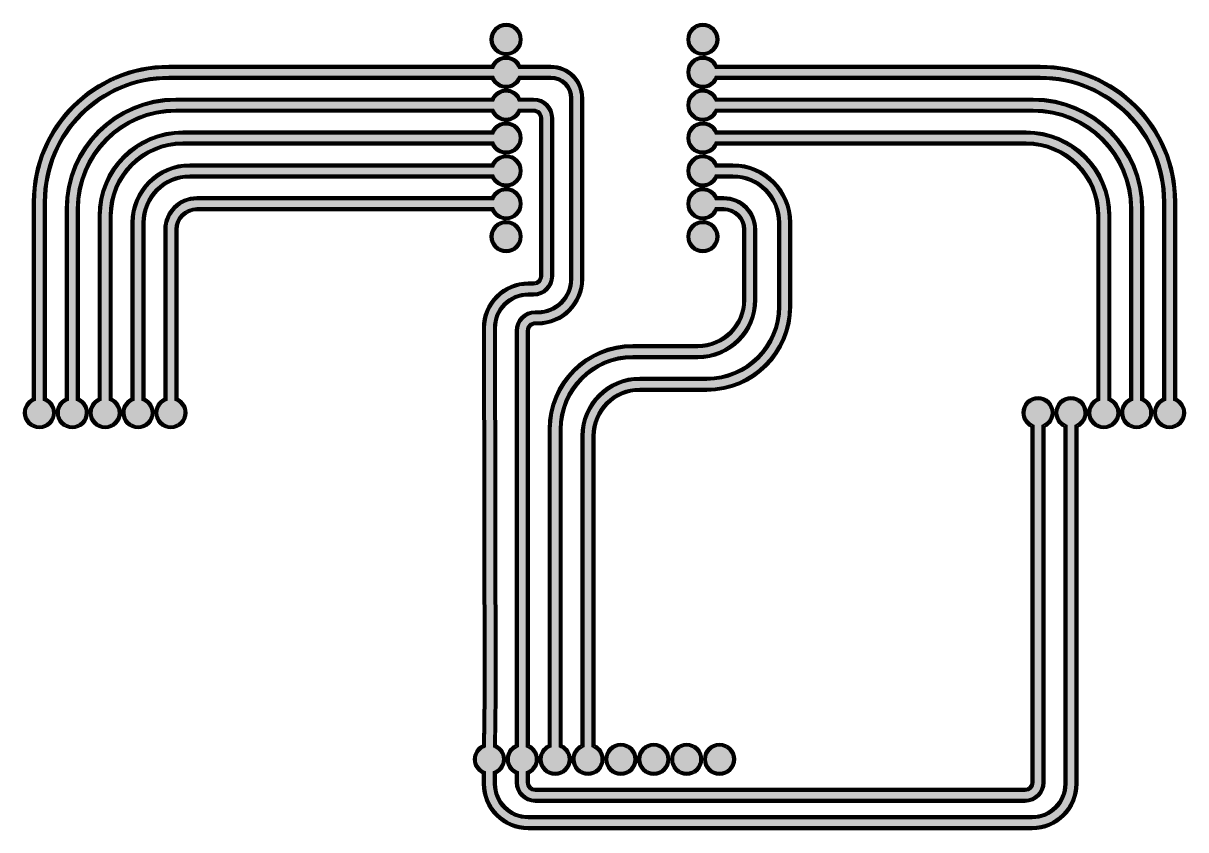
# Model space of a CAD drawing. Header units: millimetres. Extents: x 5.1 to 94.9, y -65.5 to -3.2.
import ezdxf

# ---------------------------------------------------------------- set-up
doc = ezdxf.new("R2010")
doc.units = ezdxf.units.MM
doc.header["$MEASUREMENT"] = 0
doc.layers.add('Calque 1', color=7, linetype='Continuous', lineweight=0)

# ---------------------------------------------------------------- blocks, each defined once
blk = doc.blocks.new('Block_0')
at = {"layer": 'Calque 1', "true_color": 0x757575, "transparency": 33554687}
h = blk.add_hatch(color=8, dxfattribs=at)
h.dxf.hatch_style = 2
edge = h.paths.add_edge_path()
edge.add_spline(control_points=[(42.4, -5.666), (43.089, -5.666), (43.65, -5.106), (43.65, -4.417), (43.65, -3.727), (43.089, -3.167), (42.4, -3.167), (41.711, -3.167), (41.15, -3.727), (41.15, -4.417), (41.15, -5.106), (41.711, -5.666), (42.4, -5.666)], knot_values=[0, 0, 0, 0, 1, 1, 1, 2, 2, 2, 3, 3, 3, 4, 4, 4, 4], degree=3, periodic=0)
h = blk.add_hatch(color=8, dxfattribs=at)
h.dxf.hatch_style = 2
edge = h.paths.add_edge_path()
edge.add_spline(control_points=[(42.4, -5.616), (43.062, -5.616), (43.6, -5.078), (43.6, -4.417), (43.6, -3.755), (43.062, -3.217), (42.4, -3.217), (41.738, -3.217), (41.2, -3.755), (41.2, -4.417), (41.2, -5.078), (41.738, -5.616), (42.4, -5.616)], knot_values=[0, 0, 0, 0, 1, 1, 1, 2, 2, 2, 3, 3, 3, 4, 4, 4, 4], degree=3, periodic=0)
h = blk.add_hatch(color=8, dxfattribs=at)
h.dxf.hatch_style = 2
edge = h.paths.add_edge_path()
edge.add_spline(control_points=[(42.4, -5.566), (43.034, -5.566), (43.55, -5.051), (43.55, -4.417), (43.55, -3.783), (43.034, -3.267), (42.4, -3.267), (41.766, -3.267), (41.25, -3.783), (41.25, -4.417), (41.25, -5.051), (41.766, -5.566), (42.4, -5.566)], knot_values=[0, 0, 0, 0, 1, 1, 1, 2, 2, 2, 3, 3, 3, 4, 4, 4, 4], degree=3, periodic=0)
h = blk.add_hatch(color=8, dxfattribs=at)
h.dxf.hatch_style = 2
edge = h.paths.add_edge_path()
edge.add_spline(control_points=[(42.4, -5.516), (43.007, -5.516), (43.5, -5.023), (43.5, -4.417), (43.5, -3.81), (43.007, -3.317), (42.4, -3.317), (41.793, -3.317), (41.3, -3.81), (41.3, -4.417), (41.3, -5.023), (41.793, -5.516), (42.4, -5.516)], knot_values=[0, 0, 0, 0, 1, 1, 1, 2, 2, 2, 3, 3, 3, 4, 4, 4, 4], degree=3, periodic=0)
h = blk.add_hatch(color=8, dxfattribs=at)
h.dxf.hatch_style = 2
edge = h.paths.add_edge_path()
edge.add_spline(control_points=[(42.4, -5.466), (42.979, -5.466), (43.45, -4.996), (43.45, -4.417), (43.45, -3.838), (42.979, -3.367), (42.4, -3.367), (41.821, -3.367), (41.35, -3.838), (41.35, -4.417), (41.35, -4.996), (41.821, -5.466), (42.4, -5.466)], knot_values=[0, 0, 0, 0, 1, 1, 1, 2, 2, 2, 3, 3, 3, 4, 4, 4, 4], degree=3, periodic=0)
at = {"layer": 'Calque 1', "true_color": 0xffa04a, "transparency": 33554687}
h = blk.add_hatch(color=21, dxfattribs=at)
h.dxf.hatch_style = 2
edge = h.paths.add_edge_path()
edge.add_spline(control_points=[(42.4, -5.417), (41.849, -5.417), (41.4, -4.968), (41.4, -4.417), (41.4, -3.865), (41.849, -3.417), (42.4, -3.417), (42.951, -3.417), (43.4, -3.865), (43.4, -4.417), (43.4, -4.968), (42.951, -5.417), (42.4, -5.417)], knot_values=[0, 0, 0, 0, 1, 1, 1, 2, 2, 2, 3, 3, 3, 4, 4, 4, 4], degree=3, periodic=0)
at = {"layer": 'Calque 1', "true_color": 0x757575, "transparency": 33554687}
h = blk.add_hatch(color=8, dxfattribs=at)
h.dxf.hatch_style = 2
edge = h.paths.add_edge_path()
edge.add_spline(control_points=[(57.6, -5.666), (58.289, -5.666), (58.85, -5.106), (58.85, -4.417), (58.85, -3.727), (58.289, -3.167), (57.6, -3.167), (56.911, -3.167), (56.35, -3.727), (56.35, -4.417), (56.35, -5.106), (56.911, -5.666), (57.6, -5.666)], knot_values=[0, 0, 0, 0, 1, 1, 1, 2, 2, 2, 3, 3, 3, 4, 4, 4, 4], degree=3, periodic=0)
h = blk.add_hatch(color=8, dxfattribs=at)
h.dxf.hatch_style = 2
edge = h.paths.add_edge_path()
edge.add_spline(control_points=[(57.6, -5.616), (58.261, -5.616), (58.8, -5.078), (58.8, -4.417), (58.8, -3.755), (58.261, -3.217), (57.6, -3.217), (56.938, -3.217), (56.4, -3.755), (56.4, -4.417), (56.4, -5.078), (56.938, -5.616), (57.6, -5.616)], knot_values=[0, 0, 0, 0, 1, 1, 1, 2, 2, 2, 3, 3, 3, 4, 4, 4, 4], degree=3, periodic=0)
h = blk.add_hatch(color=8, dxfattribs=at)
h.dxf.hatch_style = 2
edge = h.paths.add_edge_path()
edge.add_spline(control_points=[(57.6, -5.566), (58.234, -5.566), (58.75, -5.051), (58.75, -4.417), (58.75, -3.783), (58.234, -3.267), (57.6, -3.267), (56.966, -3.267), (56.45, -3.783), (56.45, -4.417), (56.45, -5.051), (56.966, -5.566), (57.6, -5.566)], knot_values=[0, 0, 0, 0, 1, 1, 1, 2, 2, 2, 3, 3, 3, 4, 4, 4, 4], degree=3, periodic=0)
h = blk.add_hatch(color=8, dxfattribs=at)
h.dxf.hatch_style = 2
edge = h.paths.add_edge_path()
edge.add_spline(control_points=[(57.6, -5.516), (58.206, -5.516), (58.7, -5.023), (58.7, -4.417), (58.7, -3.81), (58.206, -3.317), (57.6, -3.317), (56.993, -3.317), (56.5, -3.81), (56.5, -4.417), (56.5, -5.023), (56.993, -5.516), (57.6, -5.516)], knot_values=[0, 0, 0, 0, 1, 1, 1, 2, 2, 2, 3, 3, 3, 4, 4, 4, 4], degree=3, periodic=0)
h = blk.add_hatch(color=8, dxfattribs=at)
h.dxf.hatch_style = 2
edge = h.paths.add_edge_path()
edge.add_spline(control_points=[(57.6, -5.466), (58.179, -5.466), (58.65, -4.996), (58.65, -4.417), (58.65, -3.838), (58.179, -3.367), (57.6, -3.367), (57.021, -3.367), (56.55, -3.838), (56.55, -4.417), (56.55, -4.996), (57.021, -5.466), (57.6, -5.466)], knot_values=[0, 0, 0, 0, 1, 1, 1, 2, 2, 2, 3, 3, 3, 4, 4, 4, 4], degree=3, periodic=0)
at = {"layer": 'Calque 1', "true_color": 0xffa04a, "transparency": 33554687}
h = blk.add_hatch(color=21, dxfattribs=at)
h.dxf.hatch_style = 2
edge = h.paths.add_edge_path()
edge.add_spline(control_points=[(57.6, -5.417), (57.049, -5.417), (56.6, -4.968), (56.6, -4.417), (56.6, -3.865), (57.049, -3.417), (57.6, -3.417), (58.151, -3.417), (58.6, -3.865), (58.6, -4.417), (58.6, -4.968), (58.151, -5.417), (57.6, -5.417)], knot_values=[0, 0, 0, 0, 1, 1, 1, 2, 2, 2, 3, 3, 3, 4, 4, 4, 4], degree=3, periodic=0)
at = {"layer": 'Calque 1', "true_color": 0x757575, "transparency": 33554687}
h = blk.add_hatch(color=8, dxfattribs=at)
h.dxf.hatch_style = 2
edge = h.paths.add_edge_path()
edge.add_spline(control_points=[(82.497, -63.377), (83.352, -63.377), (84.047, -62.682), (84.047, -61.827), (84.047, -61.827), (84.047, -34.382), (84.047, -34.382), (84.467, -34.174), (84.747, -33.73), (84.747, -33.265), (84.747, -32.575), (84.186, -32.015), (83.497, -32.015), (82.808, -32.015), (82.248, -32.575), (82.248, -33.265), (82.248, -33.729), (82.527, -34.174), (82.947, -34.382), (82.947, -34.382), (82.947, -61.827), (82.947, -61.827), (82.947, -62.076), (82.745, -62.278), (82.497, -62.278), (82.497, -62.278), (44.65, -62.278), (44.65, -62.278), (44.402, -62.278), (44.2, -62.076), (44.2, -61.827), (44.2, -61.827), (44.2, -61.162), (44.2, -61.162), (44.62, -60.954), (44.9, -60.509), (44.9, -60.044), (44.9, -59.58), (44.62, -59.135), (44.2, -58.927), (44.2, -58.927), (44.2, -26.929), (44.2, -26.929), (44.2, -26.681), (44.402, -26.479), (44.65, -26.479), (44.65, -26.479), (44.852, -26.479), (44.852, -26.479), (46.809, -26.479), (48.402, -24.886), (48.402, -22.929), (48.402, -22.929), (48.402, -8.957), (48.402, -8.957), (48.402, -7.55), (47.258, -6.407), (45.852, -6.407), (45.852, -6.407), (43.517, -6.407), (43.517, -6.407), (43.31, -5.987), (42.865, -5.707), (42.4, -5.707), (41.935, -5.707), (41.49, -5.987), (41.283, -6.407), (41.283, -6.407), (16.346, -6.407), (16.346, -6.407), (10.528, -6.407), (5.796, -11.139), (5.796, -16.957), (5.796, -16.957), (5.796, -32.148), (5.796, -32.148), (5.376, -32.355), (5.096, -32.8), (5.096, -33.265), (5.096, -33.954), (5.657, -34.514), (6.346, -34.514), (7.035, -34.514), (7.595, -33.954), (7.595, -33.265), (7.595, -32.8), (7.315, -32.355), (6.895, -32.147), (6.895, -32.147), (6.895, -16.957), (6.895, -16.957), (6.895, -11.746), (11.135, -7.506), (16.346, -7.506), (16.346, -7.506), (41.283, -7.506), (41.283, -7.506), (41.49, -7.926), (41.934, -8.206), (42.4, -8.206), (42.865, -8.206), (43.31, -7.926), (43.517, -7.506), (43.517, -7.506), (45.852, -7.506), (45.852, -7.506), (46.652, -7.506), (47.302, -8.157), (47.302, -8.957), (47.302, -8.957), (47.302, -22.929), (47.302, -22.929), (47.302, -24.28), (46.203, -25.379), (44.852, -25.379), (44.852, -25.379), (44.65, -25.379), (44.65, -25.379), (43.796, -25.379), (43.1, -26.075), (43.1, -26.929), (43.1, -26.929), (43.1, -58.927), (43.1, -58.927), (42.68, -59.134), (42.4, -59.579), (42.4, -60.044), (42.4, -60.51), (42.68, -60.954), (43.1, -61.162), (43.1, -61.162), (43.1, -61.827), (43.1, -61.827), (43.1, -62.682), (43.796, -63.377), (44.65, -63.377), (44.65, -63.377), (82.497, -63.377), (82.497, -63.377)], knot_values=[0, 0, 0, 0, 1, 1, 1, 2, 2, 2, 3, 3, 3, 4, 4, 4, 5, 5, 5, 6, 6, 6, 7, 7, 7, 8, 8, 8, 9, 9, 9, 10, 10, 10, 11, 11, 11, 12, 12, 12, 13, 13, 13, 14, 14, 14, 15, 15, 15, 16, 16, 16, 17, 17, 17, 18, 18, 18, 19, 19, 19, 20, 20, 20, 21, 21, 21, 22, 22, 22, 23, 23, 23, 24, 24, 24, 25, 25, 25, 26, 26, 26, 27, 27, 27, 28, 28, 28, 29, 29, 29, 30, 30, 30, 31, 31, 31, 32, 32, 32, 33, 33, 33, 34, 34, 34, 35, 35, 35, 36, 36, 36, 37, 37, 37, 38, 38, 38, 39, 39, 39, 40, 40, 40, 41, 41, 41, 42, 42, 42, 43, 43, 43, 44, 44, 44, 45, 45, 45, 46, 46, 46, 46], degree=3, periodic=0)
h = blk.add_hatch(color=8, dxfattribs=at)
h.dxf.hatch_style = 2
edge = h.paths.add_edge_path()
edge.add_spline(control_points=[(82.497, -63.327), (83.324, -63.327), (83.997, -62.655), (83.997, -61.827), (83.997, -61.827), (83.997, -34.35), (83.997, -34.35), (84.417, -34.157), (84.697, -33.725), (84.697, -33.265), (84.697, -32.603), (84.159, -32.065), (83.497, -32.065), (82.836, -32.065), (82.298, -32.603), (82.298, -33.265), (82.298, -33.724), (82.577, -34.156), (82.997, -34.35), (82.997, -34.35), (82.997, -61.827), (82.997, -61.827), (82.997, -62.103), (82.773, -62.328), (82.497, -62.328), (82.497, -62.328), (44.65, -62.328), (44.65, -62.328), (44.374, -62.328), (44.15, -62.103), (44.15, -61.827), (44.15, -61.827), (44.15, -61.13), (44.15, -61.13), (44.57, -60.936), (44.85, -60.504), (44.85, -60.044), (44.85, -59.585), (44.57, -59.153), (44.15, -58.959), (44.15, -58.959), (44.15, -26.929), (44.15, -26.929), (44.15, -26.653), (44.374, -26.429), (44.65, -26.429), (44.65, -26.429), (44.852, -26.429), (44.852, -26.429), (46.782, -26.429), (48.352, -24.859), (48.352, -22.929), (48.352, -22.929), (48.352, -8.957), (48.352, -8.957), (48.352, -7.578), (47.23, -6.457), (45.852, -6.457), (45.852, -6.457), (43.485, -6.457), (43.485, -6.457), (43.292, -6.037), (42.86, -5.757), (42.4, -5.757), (41.94, -5.757), (41.508, -6.037), (41.315, -6.457), (41.315, -6.457), (16.346, -6.457), (16.346, -6.457), (10.556, -6.457), (5.846, -11.167), (5.846, -16.957), (5.846, -16.957), (5.846, -32.179), (5.846, -32.179), (5.426, -32.373), (5.146, -32.805), (5.146, -33.265), (5.146, -33.926), (5.684, -34.464), (6.346, -34.464), (7.007, -34.464), (7.545, -33.926), (7.545, -33.265), (7.545, -32.804), (7.265, -32.372), (6.845, -32.179), (6.845, -32.179), (6.845, -16.957), (6.845, -16.957), (6.845, -11.718), (11.107, -7.456), (16.346, -7.456), (16.346, -7.456), (41.315, -7.456), (41.315, -7.456), (41.508, -7.876), (41.94, -8.156), (42.4, -8.156), (42.86, -8.156), (43.292, -7.876), (43.485, -7.456), (43.485, -7.456), (45.852, -7.456), (45.852, -7.456), (46.679, -7.456), (47.352, -8.129), (47.352, -8.957), (47.352, -8.957), (47.352, -22.929), (47.352, -22.929), (47.352, -24.308), (46.23, -25.429), (44.852, -25.429), (44.852, -25.429), (44.65, -25.429), (44.65, -25.429), (43.823, -25.429), (43.15, -26.102), (43.15, -26.929), (43.15, -26.929), (43.15, -58.959), (43.15, -58.959), (42.73, -59.152), (42.45, -59.584), (42.45, -60.044), (42.45, -60.505), (42.73, -60.937), (43.15, -61.13), (43.15, -61.13), (43.15, -61.827), (43.15, -61.827), (43.15, -62.655), (43.823, -63.327), (44.65, -63.327), (44.65, -63.327), (82.497, -63.327), (82.497, -63.327)], knot_values=[0, 0, 0, 0, 1, 1, 1, 2, 2, 2, 3, 3, 3, 4, 4, 4, 5, 5, 5, 6, 6, 6, 7, 7, 7, 8, 8, 8, 9, 9, 9, 10, 10, 10, 11, 11, 11, 12, 12, 12, 13, 13, 13, 14, 14, 14, 15, 15, 15, 16, 16, 16, 17, 17, 17, 18, 18, 18, 19, 19, 19, 20, 20, 20, 21, 21, 21, 22, 22, 22, 23, 23, 23, 24, 24, 24, 25, 25, 25, 26, 26, 26, 27, 27, 27, 28, 28, 28, 29, 29, 29, 30, 30, 30, 31, 31, 31, 32, 32, 32, 33, 33, 33, 34, 34, 34, 35, 35, 35, 36, 36, 36, 37, 37, 37, 38, 38, 38, 39, 39, 39, 40, 40, 40, 41, 41, 41, 42, 42, 42, 43, 43, 43, 44, 44, 44, 45, 45, 45, 46, 46, 46, 46], degree=3, periodic=0)
h = blk.add_hatch(color=8, dxfattribs=at)
h.dxf.hatch_style = 2
edge = h.paths.add_edge_path()
edge.add_spline(control_points=[(82.497, -63.277), (83.297, -63.277), (83.947, -62.627), (83.947, -61.827), (83.947, -61.827), (83.947, -34.318), (83.947, -34.318), (84.367, -34.139), (84.647, -33.72), (84.647, -33.265), (84.647, -32.631), (84.131, -32.115), (83.497, -32.115), (82.863, -32.115), (82.347, -32.631), (82.347, -33.265), (82.347, -33.719), (82.627, -34.138), (83.047, -34.318), (83.047, -34.318), (83.047, -61.827), (83.047, -61.827), (83.047, -62.131), (82.801, -62.378), (82.497, -62.378), (82.497, -62.378), (44.65, -62.378), (44.65, -62.378), (44.347, -62.378), (44.1, -62.131), (44.1, -61.827), (44.1, -61.827), (44.1, -61.097), (44.1, -61.097), (44.52, -60.918), (44.8, -60.499), (44.8, -60.044), (44.8, -59.59), (44.52, -59.171), (44.1, -58.991), (44.1, -58.991), (44.1, -26.929), (44.1, -26.929), (44.1, -26.626), (44.347, -26.379), (44.65, -26.379), (44.65, -26.379), (44.852, -26.379), (44.852, -26.379), (46.754, -26.379), (48.302, -24.832), (48.302, -22.929), (48.302, -22.929), (48.302, -8.957), (48.302, -8.957), (48.302, -7.606), (47.203, -6.507), (45.852, -6.507), (45.852, -6.507), (43.453, -6.507), (43.453, -6.507), (43.274, -6.086), (42.855, -5.807), (42.4, -5.807), (41.945, -5.807), (41.526, -6.086), (41.347, -6.507), (41.347, -6.507), (16.346, -6.507), (16.346, -6.507), (10.583, -6.507), (5.896, -11.194), (5.896, -16.957), (5.896, -16.957), (5.896, -32.212), (5.896, -32.212), (5.476, -32.391), (5.196, -32.81), (5.196, -33.265), (5.196, -33.899), (5.712, -34.414), (6.346, -34.414), (6.98, -34.414), (7.496, -33.899), (7.496, -33.265), (7.496, -32.81), (7.216, -32.391), (6.795, -32.211), (6.795, -32.211), (6.795, -16.957), (6.795, -16.957), (6.795, -11.691), (11.08, -7.406), (16.346, -7.406), (16.346, -7.406), (41.347, -7.406), (41.347, -7.406), (41.526, -7.827), (41.945, -8.106), (42.4, -8.106), (42.855, -8.106), (43.274, -7.827), (43.453, -7.406), (43.453, -7.406), (45.852, -7.406), (45.852, -7.406), (46.707, -7.406), (47.402, -8.102), (47.402, -8.957), (47.402, -8.957), (47.402, -22.929), (47.402, -22.929), (47.402, -24.335), (46.258, -25.479), (44.852, -25.479), (44.852, -25.479), (44.65, -25.479), (44.65, -25.479), (43.851, -25.479), (43.2, -26.13), (43.2, -26.929), (43.2, -26.929), (43.2, -58.991), (43.2, -58.991), (42.78, -59.17), (42.5, -59.589), (42.5, -60.044), (42.5, -60.5), (42.78, -60.918), (43.2, -61.098), (43.2, -61.098), (43.2, -61.827), (43.2, -61.827), (43.2, -62.627), (43.851, -63.277), (44.65, -63.277), (44.65, -63.277), (82.497, -63.277), (82.497, -63.277)], knot_values=[0, 0, 0, 0, 1, 1, 1, 2, 2, 2, 3, 3, 3, 4, 4, 4, 5, 5, 5, 6, 6, 6, 7, 7, 7, 8, 8, 8, 9, 9, 9, 10, 10, 10, 11, 11, 11, 12, 12, 12, 13, 13, 13, 14, 14, 14, 15, 15, 15, 16, 16, 16, 17, 17, 17, 18, 18, 18, 19, 19, 19, 20, 20, 20, 21, 21, 21, 22, 22, 22, 23, 23, 23, 24, 24, 24, 25, 25, 25, 26, 26, 26, 27, 27, 27, 28, 28, 28, 29, 29, 29, 30, 30, 30, 31, 31, 31, 32, 32, 32, 33, 33, 33, 34, 34, 34, 35, 35, 35, 36, 36, 36, 37, 37, 37, 38, 38, 38, 39, 39, 39, 40, 40, 40, 41, 41, 41, 42, 42, 42, 43, 43, 43, 44, 44, 44, 45, 45, 45, 46, 46, 46, 46], degree=3, periodic=0)
h = blk.add_hatch(color=8, dxfattribs=at)
h.dxf.hatch_style = 2
edge = h.paths.add_edge_path()
edge.add_spline(control_points=[(82.497, -63.228), (83.269, -63.228), (83.897, -62.599), (83.897, -61.827), (83.897, -61.827), (83.897, -34.284), (83.897, -34.284), (84.317, -34.12), (84.597, -33.715), (84.597, -33.265), (84.597, -32.658), (84.104, -32.165), (83.497, -32.165), (82.891, -32.165), (82.397, -32.658), (82.397, -33.265), (82.397, -33.714), (82.677, -34.119), (83.097, -34.284), (83.097, -34.284), (83.097, -61.827), (83.097, -61.827), (83.097, -62.158), (82.828, -62.428), (82.497, -62.428), (82.497, -62.428), (44.65, -62.428), (44.65, -62.428), (44.319, -62.428), (44.05, -62.158), (44.05, -61.827), (44.05, -61.827), (44.05, -61.064), (44.05, -61.064), (44.47, -60.899), (44.75, -60.494), (44.75, -60.044), (44.75, -59.595), (44.47, -59.19), (44.05, -59.025), (44.05, -59.025), (44.05, -26.929), (44.05, -26.929), (44.05, -26.598), (44.319, -26.329), (44.65, -26.329), (44.65, -26.329), (44.852, -26.329), (44.852, -26.329), (46.727, -26.329), (48.252, -24.804), (48.252, -22.929), (48.252, -22.929), (48.252, -8.957), (48.252, -8.957), (48.252, -7.633), (47.175, -6.557), (45.852, -6.557), (45.852, -6.557), (43.42, -6.557), (43.42, -6.557), (43.255, -6.136), (42.85, -5.857), (42.4, -5.857), (41.95, -5.857), (41.545, -6.136), (41.381, -6.557), (41.381, -6.557), (16.346, -6.557), (16.346, -6.557), (10.611, -6.557), (5.946, -11.222), (5.946, -16.957), (5.946, -16.957), (5.946, -32.245), (5.946, -32.245), (5.526, -32.41), (5.246, -32.815), (5.246, -33.265), (5.246, -33.871), (5.739, -34.364), (6.346, -34.364), (6.952, -34.364), (7.446, -33.871), (7.446, -33.265), (7.446, -32.815), (7.166, -32.409), (6.746, -32.245), (6.746, -32.245), (6.746, -16.957), (6.746, -16.957), (6.746, -11.663), (11.052, -7.356), (16.346, -7.356), (16.346, -7.356), (41.381, -7.356), (41.381, -7.356), (41.545, -7.777), (41.95, -8.057), (42.4, -8.057), (42.85, -8.057), (43.255, -7.777), (43.42, -7.356), (43.42, -7.356), (45.852, -7.356), (45.852, -7.356), (46.734, -7.356), (47.452, -8.074), (47.452, -8.957), (47.452, -8.957), (47.452, -22.929), (47.452, -22.929), (47.452, -24.363), (46.285, -25.529), (44.852, -25.529), (44.852, -25.529), (44.65, -25.529), (44.65, -25.529), (43.878, -25.529), (43.25, -26.157), (43.25, -26.929), (43.25, -26.929), (43.25, -59.025), (43.25, -59.025), (42.83, -59.189), (42.55, -59.594), (42.55, -60.044), (42.55, -60.494), (42.83, -60.9), (43.25, -61.064), (43.25, -61.064), (43.25, -61.827), (43.25, -61.827), (43.25, -62.599), (43.878, -63.228), (44.65, -63.228), (44.65, -63.228), (82.497, -63.228), (82.497, -63.228)], knot_values=[0, 0, 0, 0, 1, 1, 1, 2, 2, 2, 3, 3, 3, 4, 4, 4, 5, 5, 5, 6, 6, 6, 7, 7, 7, 8, 8, 8, 9, 9, 9, 10, 10, 10, 11, 11, 11, 12, 12, 12, 13, 13, 13, 14, 14, 14, 15, 15, 15, 16, 16, 16, 17, 17, 17, 18, 18, 18, 19, 19, 19, 20, 20, 20, 21, 21, 21, 22, 22, 22, 23, 23, 23, 24, 24, 24, 25, 25, 25, 26, 26, 26, 27, 27, 27, 28, 28, 28, 29, 29, 29, 30, 30, 30, 31, 31, 31, 32, 32, 32, 33, 33, 33, 34, 34, 34, 35, 35, 35, 36, 36, 36, 37, 37, 37, 38, 38, 38, 39, 39, 39, 40, 40, 40, 41, 41, 41, 42, 42, 42, 43, 43, 43, 44, 44, 44, 45, 45, 45, 46, 46, 46, 46], degree=3, periodic=0)
h = blk.add_hatch(color=8, dxfattribs=at)
h.dxf.hatch_style = 2
edge = h.paths.add_edge_path()
edge.add_spline(control_points=[(82.497, -63.178), (83.241, -63.178), (83.847, -62.572), (83.847, -61.827), (83.847, -61.827), (83.847, -34.25), (83.847, -34.25), (84.267, -34.1), (84.547, -33.709), (84.547, -33.265), (84.547, -32.686), (84.076, -32.215), (83.497, -32.215), (82.918, -32.215), (82.447, -32.686), (82.447, -33.265), (82.447, -33.709), (82.727, -34.1), (83.147, -34.249), (83.147, -34.249), (83.147, -61.827), (83.147, -61.827), (83.147, -62.186), (82.856, -62.478), (82.497, -62.478), (82.497, -62.478), (44.65, -62.478), (44.65, -62.478), (44.292, -62.478), (44, -62.186), (44, -61.827), (44, -61.827), (44, -61.029), (44, -61.029), (44.42, -60.88), (44.7, -60.489), (44.7, -60.044), (44.7, -59.6), (44.42, -59.209), (44, -59.06), (44, -59.06), (44, -26.929), (44, -26.929), (44, -26.571), (44.292, -26.279), (44.65, -26.279), (44.65, -26.279), (44.852, -26.279), (44.852, -26.279), (46.699, -26.279), (48.202, -24.776), (48.202, -22.929), (48.202, -22.929), (48.202, -8.957), (48.202, -8.957), (48.202, -7.661), (47.148, -6.606), (45.852, -6.606), (45.852, -6.606), (43.385, -6.606), (43.385, -6.606), (43.236, -6.186), (42.844, -5.907), (42.4, -5.907), (41.956, -5.907), (41.564, -6.186), (41.415, -6.606), (41.415, -6.606), (16.346, -6.606), (16.346, -6.606), (10.638, -6.606), (5.996, -11.249), (5.996, -16.957), (5.996, -16.957), (5.996, -32.28), (5.996, -32.28), (5.576, -32.429), (5.296, -32.82), (5.296, -33.265), (5.296, -33.844), (5.767, -34.315), (6.346, -34.315), (6.925, -34.315), (7.396, -33.844), (7.396, -33.265), (7.396, -32.82), (7.116, -32.429), (6.696, -32.28), (6.696, -32.28), (6.696, -16.957), (6.696, -16.957), (6.696, -11.636), (11.025, -7.307), (16.346, -7.307), (16.346, -7.307), (41.415, -7.307), (41.415, -7.307), (41.564, -7.727), (41.956, -8.007), (42.4, -8.007), (42.844, -8.007), (43.236, -7.727), (43.385, -7.307), (43.385, -7.307), (45.852, -7.307), (45.852, -7.307), (46.762, -7.307), (47.502, -8.047), (47.502, -8.957), (47.502, -8.957), (47.502, -22.929), (47.502, -22.929), (47.502, -24.39), (46.313, -25.579), (44.852, -25.579), (44.852, -25.579), (44.65, -25.579), (44.65, -25.579), (43.906, -25.579), (43.3, -26.185), (43.3, -26.929), (43.3, -26.929), (43.3, -59.059), (43.3, -59.059), (42.88, -59.208), (42.6, -59.6), (42.6, -60.044), (42.6, -60.489), (42.88, -60.88), (43.3, -61.029), (43.3, -61.029), (43.3, -61.827), (43.3, -61.827), (43.3, -62.572), (43.906, -63.178), (44.65, -63.178), (44.65, -63.178), (82.497, -63.178), (82.497, -63.178)], knot_values=[0, 0, 0, 0, 1, 1, 1, 2, 2, 2, 3, 3, 3, 4, 4, 4, 5, 5, 5, 6, 6, 6, 7, 7, 7, 8, 8, 8, 9, 9, 9, 10, 10, 10, 11, 11, 11, 12, 12, 12, 13, 13, 13, 14, 14, 14, 15, 15, 15, 16, 16, 16, 17, 17, 17, 18, 18, 18, 19, 19, 19, 20, 20, 20, 21, 21, 21, 22, 22, 22, 23, 23, 23, 24, 24, 24, 25, 25, 25, 26, 26, 26, 27, 27, 27, 28, 28, 28, 29, 29, 29, 30, 30, 30, 31, 31, 31, 32, 32, 32, 33, 33, 33, 34, 34, 34, 35, 35, 35, 36, 36, 36, 37, 37, 37, 38, 38, 38, 39, 39, 39, 40, 40, 40, 41, 41, 41, 42, 42, 42, 43, 43, 43, 44, 44, 44, 45, 45, 45, 46, 46, 46, 46], degree=3, periodic=0)
at = {"layer": 'Calque 1', "true_color": 0xffa04a, "transparency": 33554687}
h = blk.add_hatch(color=21, dxfattribs=at)
h.dxf.hatch_style = 2
edge = h.paths.add_edge_path()
edge.add_spline(control_points=[(6.045, -32.316), (6.045, -32.316), (6.045, -16.957), (6.045, -16.957), (6.045, -11.277), (10.666, -6.656), (16.346, -6.656), (16.346, -6.656), (41.451, -6.656), (41.451, -6.656), (41.579, -6.252), (41.954, -5.957), (42.4, -5.957), (42.846, -5.957), (43.221, -6.252), (43.349, -6.656), (43.349, -6.656), (45.852, -6.656), (45.852, -6.656), (47.12, -6.656), (48.152, -7.688), (48.152, -8.957), (48.152, -8.957), (48.152, -22.929), (48.152, -22.929), (48.152, -24.749), (46.672, -26.229), (44.852, -26.229), (44.852, -26.229), (44.65, -26.229), (44.65, -26.229), (44.264, -26.229), (43.95, -26.543), (43.95, -26.929), (43.95, -26.929), (43.95, -59.096), (43.95, -59.096), (44.354, -59.224), (44.65, -59.598), (44.65, -60.044), (44.65, -60.49), (44.354, -60.865), (43.95, -60.993), (43.95, -60.993), (43.95, -61.827), (43.95, -61.827), (43.95, -62.213), (44.264, -62.527), (44.65, -62.527), (44.65, -62.527), (82.497, -62.527), (82.497, -62.527), (82.883, -62.527), (83.197, -62.213), (83.197, -61.827), (83.197, -61.827), (83.197, -34.214), (83.197, -34.214), (82.793, -34.085), (82.497, -33.711), (82.497, -33.265), (82.497, -32.713), (82.946, -32.265), (83.497, -32.265), (84.049, -32.265), (84.497, -32.713), (84.497, -33.265), (84.497, -33.711), (84.201, -34.085), (83.797, -34.214), (83.797, -34.214), (83.797, -61.827), (83.797, -61.827), (83.797, -62.544), (83.214, -63.128), (82.497, -63.128), (82.497, -63.128), (44.65, -63.128), (44.65, -63.128), (43.933, -63.128), (43.35, -62.544), (43.35, -61.827), (43.35, -61.827), (43.35, -60.993), (43.35, -60.993), (42.946, -60.865), (42.65, -60.491), (42.65, -60.044), (42.65, -59.598), (42.946, -59.224), (43.35, -59.095), (43.35, -59.095), (43.35, -26.929), (43.35, -26.929), (43.35, -26.212), (43.933, -25.629), (44.65, -25.629), (44.65, -25.629), (44.852, -25.629), (44.852, -25.629), (46.34, -25.629), (47.552, -24.418), (47.552, -22.929), (47.552, -22.929), (47.552, -8.957), (47.552, -8.957), (47.552, -8.019), (46.789, -7.257), (45.852, -7.257), (45.852, -7.257), (43.349, -7.257), (43.349, -7.257), (43.221, -7.661), (42.846, -7.957), (42.4, -7.957), (41.954, -7.957), (41.579, -7.661), (41.451, -7.257), (41.451, -7.257), (16.346, -7.257), (16.346, -7.257), (10.997, -7.257), (6.646, -11.608), (6.646, -16.957), (6.646, -16.957), (6.646, -32.316), (6.646, -32.316), (7.05, -32.444), (7.346, -32.818), (7.346, -33.265), (7.346, -33.816), (6.897, -34.265), (6.346, -34.265), (5.794, -34.265), (5.346, -33.816), (5.346, -33.265), (5.346, -32.819), (5.641, -32.444), (6.045, -32.316)], knot_values=[0, 0, 0, 0, 1, 1, 1, 2, 2, 2, 3, 3, 3, 4, 4, 4, 5, 5, 5, 6, 6, 6, 7, 7, 7, 8, 8, 8, 9, 9, 9, 10, 10, 10, 11, 11, 11, 12, 12, 12, 13, 13, 13, 14, 14, 14, 15, 15, 15, 16, 16, 16, 17, 17, 17, 18, 18, 18, 19, 19, 19, 20, 20, 20, 21, 21, 21, 22, 22, 22, 23, 23, 23, 24, 24, 24, 25, 25, 25, 26, 26, 26, 27, 27, 27, 28, 28, 28, 29, 29, 29, 30, 30, 30, 31, 31, 31, 32, 32, 32, 33, 33, 33, 34, 34, 34, 35, 35, 35, 36, 36, 36, 37, 37, 37, 38, 38, 38, 39, 39, 39, 40, 40, 40, 41, 41, 41, 42, 42, 42, 43, 43, 43, 44, 44, 44, 45, 45, 45, 46, 46, 46, 46], degree=3, periodic=0)
at = {"layer": 'Calque 1', "true_color": 0x757575, "transparency": 33554687}
h = blk.add_hatch(color=8, dxfattribs=at)
h.dxf.hatch_style = 2
edge = h.paths.add_edge_path()
edge.add_spline(control_points=[(93.657, -34.514), (94.346, -34.514), (94.907, -33.954), (94.907, -33.265), (94.907, -32.8), (94.627, -32.355), (94.207, -32.147), (94.207, -32.147), (94.207, -16.957), (94.207, -16.957), (94.207, -11.139), (89.475, -6.407), (83.657, -6.407), (83.657, -6.407), (58.717, -6.407), (58.717, -6.407), (58.51, -5.987), (58.065, -5.707), (57.6, -5.707), (56.911, -5.707), (56.35, -6.267), (56.35, -6.956), (56.35, -7.646), (56.911, -8.206), (57.6, -8.206), (58.065, -8.206), (58.51, -7.926), (58.717, -7.506), (58.717, -7.506), (83.657, -7.506), (83.657, -7.506), (88.868, -7.506), (93.108, -11.746), (93.108, -16.957), (93.108, -16.957), (93.108, -32.147), (93.108, -32.147), (92.688, -32.355), (92.408, -32.8), (92.408, -33.265), (92.408, -33.954), (92.968, -34.514), (93.657, -34.514)], knot_values=[0, 0, 0, 0, 1, 1, 1, 2, 2, 2, 3, 3, 3, 4, 4, 4, 5, 5, 5, 6, 6, 6, 7, 7, 7, 8, 8, 8, 9, 9, 9, 10, 10, 10, 11, 11, 11, 12, 12, 12, 13, 13, 13, 14, 14, 14, 14], degree=3, periodic=0)
h = blk.add_hatch(color=8, dxfattribs=at)
h.dxf.hatch_style = 2
edge = h.paths.add_edge_path()
edge.add_spline(control_points=[(93.657, -34.464), (94.319, -34.464), (94.857, -33.926), (94.857, -33.265), (94.857, -32.805), (94.577, -32.373), (94.157, -32.179), (94.157, -32.179), (94.157, -16.957), (94.157, -16.957), (94.157, -11.167), (89.447, -6.457), (83.657, -6.457), (83.657, -6.457), (58.686, -6.457), (58.686, -6.457), (58.493, -6.037), (58.061, -5.757), (57.6, -5.757), (56.938, -5.757), (56.4, -6.295), (56.4, -6.956), (56.4, -7.618), (56.938, -8.156), (57.6, -8.156), (58.06, -8.156), (58.492, -7.876), (58.685, -7.456), (58.685, -7.456), (83.657, -7.456), (83.657, -7.456), (88.896, -7.456), (93.158, -11.718), (93.158, -16.957), (93.158, -16.957), (93.158, -32.179), (93.158, -32.179), (92.738, -32.372), (92.457, -32.804), (92.457, -33.265), (92.457, -33.926), (92.996, -34.464), (93.657, -34.464)], knot_values=[0, 0, 0, 0, 1, 1, 1, 2, 2, 2, 3, 3, 3, 4, 4, 4, 5, 5, 5, 6, 6, 6, 7, 7, 7, 8, 8, 8, 9, 9, 9, 10, 10, 10, 11, 11, 11, 12, 12, 12, 13, 13, 13, 14, 14, 14, 14], degree=3, periodic=0)
h = blk.add_hatch(color=8, dxfattribs=at)
h.dxf.hatch_style = 2
edge = h.paths.add_edge_path()
edge.add_spline(control_points=[(93.657, -34.414), (94.291, -34.414), (94.807, -33.899), (94.807, -33.265), (94.807, -32.81), (94.527, -32.391), (94.107, -32.211), (94.107, -32.211), (94.107, -16.957), (94.107, -16.957), (94.107, -11.194), (89.42, -6.507), (83.657, -6.507), (83.657, -6.507), (58.653, -6.507), (58.653, -6.507), (58.474, -6.086), (58.055, -5.807), (57.6, -5.807), (56.966, -5.807), (56.45, -6.322), (56.45, -6.956), (56.45, -7.591), (56.966, -8.106), (57.6, -8.106), (58.055, -8.106), (58.474, -7.827), (58.653, -7.406), (58.653, -7.406), (83.657, -7.406), (83.657, -7.406), (88.923, -7.406), (93.207, -11.691), (93.207, -16.957), (93.207, -16.957), (93.207, -32.211), (93.207, -32.211), (92.787, -32.391), (92.507, -32.81), (92.507, -33.265), (92.507, -33.899), (93.023, -34.414), (93.657, -34.414)], knot_values=[0, 0, 0, 0, 1, 1, 1, 2, 2, 2, 3, 3, 3, 4, 4, 4, 5, 5, 5, 6, 6, 6, 7, 7, 7, 8, 8, 8, 9, 9, 9, 10, 10, 10, 11, 11, 11, 12, 12, 12, 13, 13, 13, 14, 14, 14, 14], degree=3, periodic=0)
h = blk.add_hatch(color=8, dxfattribs=at)
h.dxf.hatch_style = 2
edge = h.paths.add_edge_path()
edge.add_spline(control_points=[(93.657, -34.364), (94.264, -34.364), (94.757, -33.871), (94.757, -33.265), (94.757, -32.815), (94.477, -32.41), (94.057, -32.245), (94.057, -32.245), (94.057, -16.957), (94.057, -16.957), (94.057, -11.222), (89.392, -6.557), (83.657, -6.557), (83.657, -6.557), (58.619, -6.557), (58.619, -6.557), (58.455, -6.136), (58.05, -5.857), (57.6, -5.857), (56.993, -5.857), (56.5, -6.35), (56.5, -6.956), (56.5, -7.563), (56.993, -8.057), (57.6, -8.057), (58.05, -8.057), (58.455, -7.777), (58.619, -7.356), (58.619, -7.356), (83.657, -7.356), (83.657, -7.356), (88.951, -7.356), (93.257, -11.663), (93.257, -16.957), (93.257, -16.957), (93.257, -32.245), (93.257, -32.245), (92.837, -32.409), (92.557, -32.815), (92.557, -33.265), (92.557, -33.871), (93.051, -34.364), (93.657, -34.364)], knot_values=[0, 0, 0, 0, 1, 1, 1, 2, 2, 2, 3, 3, 3, 4, 4, 4, 5, 5, 5, 6, 6, 6, 7, 7, 7, 8, 8, 8, 9, 9, 9, 10, 10, 10, 11, 11, 11, 12, 12, 12, 13, 13, 13, 14, 14, 14, 14], degree=3, periodic=0)
h = blk.add_hatch(color=8, dxfattribs=at)
h.dxf.hatch_style = 2
edge = h.paths.add_edge_path()
edge.add_spline(control_points=[(93.657, -34.315), (94.236, -34.315), (94.707, -33.844), (94.707, -33.265), (94.707, -32.82), (94.427, -32.429), (94.007, -32.28), (94.007, -32.28), (94.007, -16.957), (94.007, -16.957), (94.007, -11.249), (89.364, -6.606), (83.657, -6.606), (83.657, -6.606), (58.585, -6.606), (58.585, -6.606), (58.436, -6.186), (58.044, -5.907), (57.6, -5.907), (57.021, -5.907), (56.55, -6.378), (56.55, -6.956), (56.55, -7.535), (57.021, -8.007), (57.6, -8.007), (58.044, -8.007), (58.436, -7.727), (58.585, -7.307), (58.585, -7.307), (83.657, -7.307), (83.657, -7.307), (88.978, -7.307), (93.307, -11.636), (93.307, -16.957), (93.307, -16.957), (93.307, -32.28), (93.307, -32.28), (92.887, -32.429), (92.607, -32.82), (92.607, -33.265), (92.607, -33.844), (93.078, -34.315), (93.657, -34.315)], knot_values=[0, 0, 0, 0, 1, 1, 1, 2, 2, 2, 3, 3, 3, 4, 4, 4, 5, 5, 5, 6, 6, 6, 7, 7, 7, 8, 8, 8, 9, 9, 9, 10, 10, 10, 11, 11, 11, 12, 12, 12, 13, 13, 13, 14, 14, 14, 14], degree=3, periodic=0)
at = {"layer": 'Calque 1', "true_color": 0xffa04a, "transparency": 33554687}
h = blk.add_hatch(color=21, dxfattribs=at)
h.dxf.hatch_style = 2
edge = h.paths.add_edge_path()
edge.add_spline(control_points=[(93.357, -32.316), (93.357, -32.316), (93.357, -16.957), (93.357, -16.957), (93.357, -11.608), (89.006, -7.257), (83.657, -7.257), (83.657, -7.257), (58.549, -7.257), (58.549, -7.257), (58.421, -7.661), (58.046, -7.957), (57.6, -7.957), (57.049, -7.957), (56.6, -7.508), (56.6, -6.957), (56.6, -6.405), (57.049, -5.957), (57.6, -5.957), (58.046, -5.957), (58.42, -6.252), (58.549, -6.656), (58.549, -6.656), (83.657, -6.656), (83.657, -6.656), (89.337, -6.656), (93.957, -11.277), (93.957, -16.957), (93.957, -16.957), (93.957, -32.316), (93.957, -32.316), (94.362, -32.444), (94.657, -32.819), (94.657, -33.265), (94.657, -33.816), (94.209, -34.265), (93.657, -34.265), (93.106, -34.265), (92.657, -33.816), (92.657, -33.265), (92.657, -32.818), (92.953, -32.444), (93.357, -32.316)], knot_values=[0, 0, 0, 0, 1, 1, 1, 2, 2, 2, 3, 3, 3, 4, 4, 4, 5, 5, 5, 6, 6, 6, 7, 7, 7, 8, 8, 8, 9, 9, 9, 10, 10, 10, 11, 11, 11, 12, 12, 12, 13, 13, 13, 14, 14, 14, 14], degree=3, periodic=0)
at = {"layer": 'Calque 1', "true_color": 0x757575, "transparency": 33554687}
h = blk.add_hatch(color=8, dxfattribs=at)
h.dxf.hatch_style = 2
edge = h.paths.add_edge_path()
edge.add_spline(control_points=[(83.037, -65.491), (84.995, -65.491), (86.587, -63.898), (86.587, -61.941), (86.587, -61.941), (86.587, -34.382), (86.587, -34.382), (87.007, -34.174), (87.287, -33.73), (87.287, -33.265), (87.287, -32.575), (86.727, -32.015), (86.037, -32.015), (85.348, -32.015), (84.788, -32.575), (84.788, -33.265), (84.788, -33.729), (85.067, -34.174), (85.487, -34.382), (85.487, -34.382), (85.487, -61.941), (85.487, -61.941), (85.487, -63.292), (84.388, -64.391), (83.037, -64.391), (83.037, -64.391), (44.11, -64.391), (44.11, -64.391), (42.759, -64.391), (41.66, -63.292), (41.66, -61.941), (41.66, -61.941), (41.66, -61.162), (41.66, -61.162), (42.08, -60.954), (42.36, -60.509), (42.36, -60.044), (42.36, -59.582), (42.082, -59.139), (41.666, -58.93), (41.666, -58.93), (41.719, -55.227), (41.719, -55.227), (41.719, -55.227), (41.665, -26.712), (41.665, -26.712), (41.664, -26.057), (41.918, -25.441), (42.382, -24.977), (42.844, -24.513), (43.46, -24.257), (44.115, -24.257), (44.115, -24.257), (44.528, -24.257), (44.528, -24.257), (45.383, -24.257), (46.078, -23.562), (46.078, -22.707), (46.078, -22.707), (46.078, -10.496), (46.078, -10.496), (46.078, -9.642), (45.383, -8.947), (44.528, -8.947), (44.528, -8.947), (43.517, -8.947), (43.517, -8.947), (43.31, -8.527), (42.865, -8.247), (42.4, -8.247), (41.934, -8.247), (41.49, -8.527), (41.283, -8.947), (41.283, -8.947), (16.886, -8.947), (16.886, -8.947), (12.171, -8.947), (8.336, -12.782), (8.336, -17.497), (8.336, -17.497), (8.336, -32.148), (8.336, -32.148), (7.916, -32.355), (7.636, -32.8), (7.636, -33.265), (7.636, -33.954), (8.197, -34.514), (8.886, -34.514), (9.575, -34.514), (10.136, -33.954), (10.136, -33.265), (10.136, -32.8), (9.855, -32.355), (9.435, -32.147), (9.435, -32.147), (9.435, -17.497), (9.435, -17.497), (9.435, -13.388), (12.778, -10.046), (16.886, -10.046), (16.886, -10.046), (41.283, -10.046), (41.283, -10.046), (41.49, -10.466), (41.934, -10.746), (42.4, -10.746), (42.865, -10.746), (43.31, -10.466), (43.517, -10.046), (43.517, -10.046), (44.528, -10.046), (44.528, -10.046), (44.776, -10.046), (44.978, -10.248), (44.978, -10.496), (44.978, -10.496), (44.978, -22.707), (44.978, -22.707), (44.978, -22.956), (44.776, -23.158), (44.528, -23.158), (44.528, -23.158), (44.115, -23.158), (44.115, -23.158), (43.166, -23.158), (42.274, -23.528), (41.602, -24.2), (40.932, -24.872), (40.564, -25.765), (40.565, -26.714), (40.565, -26.714), (40.619, -55.222), (40.619, -55.222), (40.619, -55.222), (40.567, -58.924), (40.567, -58.924), (40.143, -59.13), (39.86, -59.576), (39.86, -60.044), (39.86, -60.51), (40.14, -60.954), (40.56, -61.162), (40.56, -61.162), (40.56, -61.941), (40.56, -61.941), (40.56, -63.898), (42.153, -65.491), (44.11, -65.491), (44.11, -65.491), (83.037, -65.491), (83.037, -65.491)], knot_values=[0, 0, 0, 0, 1, 1, 1, 2, 2, 2, 3, 3, 3, 4, 4, 4, 5, 5, 5, 6, 6, 6, 7, 7, 7, 8, 8, 8, 9, 9, 9, 10, 10, 10, 11, 11, 11, 12, 12, 12, 13, 13, 13, 14, 14, 14, 15, 15, 15, 16, 16, 16, 17, 17, 17, 18, 18, 18, 19, 19, 19, 20, 20, 20, 21, 21, 21, 22, 22, 22, 23, 23, 23, 24, 24, 24, 25, 25, 25, 26, 26, 26, 27, 27, 27, 28, 28, 28, 29, 29, 29, 30, 30, 30, 31, 31, 31, 32, 32, 32, 33, 33, 33, 34, 34, 34, 35, 35, 35, 36, 36, 36, 37, 37, 37, 38, 38, 38, 39, 39, 39, 40, 40, 40, 41, 41, 41, 42, 42, 42, 43, 43, 43, 44, 44, 44, 45, 45, 45, 46, 46, 46, 47, 47, 47, 48, 48, 48, 49, 49, 49, 50, 50, 50, 50], degree=3, periodic=0)
h = blk.add_hatch(color=8, dxfattribs=at)
h.dxf.hatch_style = 2
edge = h.paths.add_edge_path()
edge.add_spline(control_points=[(83.037, -65.441), (84.967, -65.441), (86.537, -63.871), (86.537, -61.941), (86.537, -61.941), (86.537, -34.35), (86.537, -34.35), (86.957, -34.157), (87.237, -33.725), (87.237, -33.265), (87.237, -32.603), (86.699, -32.065), (86.037, -32.065), (85.376, -32.065), (84.838, -32.603), (84.838, -33.265), (84.838, -33.724), (85.117, -34.157), (85.537, -34.35), (85.537, -34.35), (85.537, -61.941), (85.537, -61.941), (85.537, -63.32), (84.416, -64.441), (83.037, -64.441), (83.037, -64.441), (44.11, -64.441), (44.11, -64.441), (42.732, -64.441), (41.61, -63.32), (41.61, -61.941), (41.61, -61.941), (41.61, -61.13), (41.61, -61.13), (42.03, -60.936), (42.31, -60.504), (42.31, -60.044), (42.31, -59.587), (42.032, -59.156), (41.616, -58.961), (41.616, -58.961), (41.669, -55.226), (41.669, -55.226), (41.669, -55.226), (41.615, -26.712), (41.615, -26.712), (41.614, -26.043), (41.874, -25.415), (42.346, -24.941), (42.818, -24.468), (43.446, -24.207), (44.115, -24.207), (44.115, -24.207), (44.528, -24.207), (44.528, -24.207), (45.355, -24.207), (46.028, -23.534), (46.028, -22.707), (46.028, -22.707), (46.028, -10.496), (46.028, -10.496), (46.028, -9.669), (45.355, -8.997), (44.528, -8.997), (44.528, -8.997), (43.485, -8.997), (43.485, -8.997), (43.292, -8.577), (42.86, -8.297), (42.4, -8.297), (41.939, -8.297), (41.507, -8.577), (41.314, -8.997), (41.314, -8.997), (16.886, -8.997), (16.886, -8.997), (12.199, -8.997), (8.386, -12.81), (8.386, -17.497), (8.386, -17.497), (8.386, -32.179), (8.386, -32.179), (7.966, -32.373), (7.686, -32.805), (7.686, -33.265), (7.686, -33.926), (8.224, -34.464), (8.886, -34.464), (9.547, -34.464), (10.086, -33.926), (10.086, -33.265), (10.086, -32.804), (9.805, -32.372), (9.386, -32.179), (9.386, -32.179), (9.386, -17.497), (9.386, -17.497), (9.386, -13.361), (12.75, -9.996), (16.886, -9.996), (16.886, -9.996), (41.314, -9.996), (41.314, -9.996), (41.507, -10.416), (41.939, -10.696), (42.4, -10.696), (42.86, -10.696), (43.292, -10.416), (43.485, -9.996), (43.485, -9.996), (44.528, -9.996), (44.528, -9.996), (44.804, -9.996), (45.028, -10.221), (45.028, -10.496), (45.028, -10.496), (45.028, -22.707), (45.028, -22.707), (45.028, -22.983), (44.804, -23.208), (44.528, -23.208), (44.528, -23.208), (44.115, -23.208), (44.115, -23.208), (43.18, -23.208), (42.3, -23.572), (41.638, -24.235), (40.977, -24.898), (40.614, -25.778), (40.615, -26.714), (40.615, -26.714), (40.669, -55.222), (40.669, -55.222), (40.669, -55.222), (40.616, -58.956), (40.616, -58.956), (40.193, -59.148), (39.91, -59.581), (39.91, -60.044), (39.91, -60.505), (40.19, -60.937), (40.61, -61.13), (40.61, -61.13), (40.61, -61.941), (40.61, -61.941), (40.61, -63.871), (42.18, -65.441), (44.11, -65.441), (44.11, -65.441), (83.037, -65.441), (83.037, -65.441)], knot_values=[0, 0, 0, 0, 1, 1, 1, 2, 2, 2, 3, 3, 3, 4, 4, 4, 5, 5, 5, 6, 6, 6, 7, 7, 7, 8, 8, 8, 9, 9, 9, 10, 10, 10, 11, 11, 11, 12, 12, 12, 13, 13, 13, 14, 14, 14, 15, 15, 15, 16, 16, 16, 17, 17, 17, 18, 18, 18, 19, 19, 19, 20, 20, 20, 21, 21, 21, 22, 22, 22, 23, 23, 23, 24, 24, 24, 25, 25, 25, 26, 26, 26, 27, 27, 27, 28, 28, 28, 29, 29, 29, 30, 30, 30, 31, 31, 31, 32, 32, 32, 33, 33, 33, 34, 34, 34, 35, 35, 35, 36, 36, 36, 37, 37, 37, 38, 38, 38, 39, 39, 39, 40, 40, 40, 41, 41, 41, 42, 42, 42, 43, 43, 43, 44, 44, 44, 45, 45, 45, 46, 46, 46, 47, 47, 47, 48, 48, 48, 49, 49, 49, 50, 50, 50, 50], degree=3, periodic=0)
h = blk.add_hatch(color=8, dxfattribs=at)
h.dxf.hatch_style = 2
edge = h.paths.add_edge_path()
edge.add_spline(control_points=[(83.037, -65.391), (84.94, -65.391), (86.487, -63.843), (86.487, -61.941), (86.487, -61.941), (86.487, -34.318), (86.487, -34.318), (86.907, -34.138), (87.187, -33.72), (87.187, -33.265), (87.187, -32.631), (86.671, -32.115), (86.037, -32.115), (85.403, -32.115), (84.888, -32.631), (84.888, -33.265), (84.888, -33.719), (85.167, -34.138), (85.587, -34.318), (85.587, -34.318), (85.587, -61.941), (85.587, -61.941), (85.587, -63.347), (84.443, -64.491), (83.037, -64.491), (83.037, -64.491), (44.11, -64.491), (44.11, -64.491), (42.704, -64.491), (41.56, -63.347), (41.56, -61.941), (41.56, -61.941), (41.56, -61.097), (41.56, -61.097), (41.98, -60.918), (42.26, -60.499), (42.26, -60.044), (42.26, -59.592), (41.982, -59.174), (41.566, -58.994), (41.566, -58.994), (41.619, -55.226), (41.619, -55.226), (41.619, -55.226), (41.565, -26.712), (41.565, -26.712), (41.564, -26.03), (41.829, -25.389), (42.311, -24.906), (42.792, -24.423), (43.433, -24.157), (44.115, -24.157), (44.115, -24.157), (44.528, -24.157), (44.528, -24.157), (45.328, -24.157), (45.978, -23.507), (45.978, -22.707), (45.978, -22.707), (45.978, -10.496), (45.978, -10.496), (45.978, -9.697), (45.328, -9.047), (44.528, -9.047), (44.528, -9.047), (43.453, -9.047), (43.453, -9.047), (43.274, -8.626), (42.855, -8.347), (42.4, -8.347), (41.944, -8.347), (41.526, -8.626), (41.347, -9.047), (41.347, -9.047), (16.886, -9.047), (16.886, -9.047), (12.226, -9.047), (8.436, -12.837), (8.436, -17.497), (8.436, -17.497), (8.436, -32.212), (8.436, -32.212), (8.016, -32.391), (7.736, -32.81), (7.736, -33.265), (7.736, -33.899), (8.252, -34.414), (8.886, -34.414), (9.52, -34.414), (10.036, -33.899), (10.036, -33.265), (10.036, -32.81), (9.756, -32.391), (9.336, -32.211), (9.336, -32.211), (9.336, -17.497), (9.336, -17.497), (9.336, -13.334), (12.723, -9.946), (16.886, -9.946), (16.886, -9.946), (41.347, -9.946), (41.347, -9.946), (41.526, -10.367), (41.944, -10.646), (42.4, -10.646), (42.855, -10.646), (43.274, -10.367), (43.453, -9.946), (43.453, -9.946), (44.528, -9.946), (44.528, -9.946), (44.831, -9.946), (45.078, -10.193), (45.078, -10.496), (45.078, -10.496), (45.078, -22.707), (45.078, -22.707), (45.078, -23.011), (44.831, -23.257), (44.528, -23.257), (44.528, -23.257), (44.115, -23.257), (44.115, -23.257), (43.193, -23.257), (42.326, -23.617), (41.673, -24.27), (41.022, -24.923), (40.664, -25.791), (40.665, -26.714), (40.665, -26.714), (40.719, -55.222), (40.719, -55.222), (40.719, -55.222), (40.666, -58.989), (40.666, -58.989), (40.242, -59.167), (39.96, -59.587), (39.96, -60.044), (39.96, -60.5), (40.24, -60.918), (40.66, -61.098), (40.66, -61.098), (40.66, -61.941), (40.66, -61.941), (40.66, -63.843), (42.208, -65.391), (44.11, -65.391), (44.11, -65.391), (83.037, -65.391), (83.037, -65.391)], knot_values=[0, 0, 0, 0, 1, 1, 1, 2, 2, 2, 3, 3, 3, 4, 4, 4, 5, 5, 5, 6, 6, 6, 7, 7, 7, 8, 8, 8, 9, 9, 9, 10, 10, 10, 11, 11, 11, 12, 12, 12, 13, 13, 13, 14, 14, 14, 15, 15, 15, 16, 16, 16, 17, 17, 17, 18, 18, 18, 19, 19, 19, 20, 20, 20, 21, 21, 21, 22, 22, 22, 23, 23, 23, 24, 24, 24, 25, 25, 25, 26, 26, 26, 27, 27, 27, 28, 28, 28, 29, 29, 29, 30, 30, 30, 31, 31, 31, 32, 32, 32, 33, 33, 33, 34, 34, 34, 35, 35, 35, 36, 36, 36, 37, 37, 37, 38, 38, 38, 39, 39, 39, 40, 40, 40, 41, 41, 41, 42, 42, 42, 43, 43, 43, 44, 44, 44, 45, 45, 45, 46, 46, 46, 47, 47, 47, 48, 48, 48, 49, 49, 49, 50, 50, 50, 50], degree=3, periodic=0)
h = blk.add_hatch(color=8, dxfattribs=at)
h.dxf.hatch_style = 2
edge = h.paths.add_edge_path()
edge.add_spline(control_points=[(83.037, -65.341), (84.912, -65.341), (86.437, -63.816), (86.437, -61.941), (86.437, -61.941), (86.437, -34.284), (86.437, -34.284), (86.857, -34.12), (87.137, -33.714), (87.137, -33.265), (87.137, -32.658), (86.644, -32.165), (86.037, -32.165), (85.431, -32.165), (84.938, -32.658), (84.938, -33.265), (84.938, -33.714), (85.217, -34.12), (85.637, -34.284), (85.637, -34.284), (85.637, -61.941), (85.637, -61.941), (85.637, -63.375), (84.471, -64.541), (83.037, -64.541), (83.037, -64.541), (44.11, -64.541), (44.11, -64.541), (42.677, -64.541), (41.51, -63.375), (41.51, -61.941), (41.51, -61.941), (41.51, -61.064), (41.51, -61.064), (41.93, -60.899), (42.21, -60.494), (42.21, -60.044), (42.21, -59.597), (41.932, -59.193), (41.516, -59.027), (41.516, -59.027), (41.569, -55.225), (41.569, -55.225), (41.569, -55.225), (41.515, -26.712), (41.515, -26.712), (41.514, -26.016), (41.784, -25.363), (42.275, -24.871), (42.766, -24.379), (43.42, -24.107), (44.115, -24.107), (44.115, -24.107), (44.528, -24.107), (44.528, -24.107), (45.3, -24.107), (45.928, -23.479), (45.928, -22.707), (45.928, -22.707), (45.928, -10.496), (45.928, -10.496), (45.928, -9.725), (45.3, -9.097), (44.528, -9.097), (44.528, -9.097), (43.42, -9.097), (43.42, -9.097), (43.255, -8.676), (42.85, -8.397), (42.4, -8.397), (41.95, -8.397), (41.545, -8.676), (41.381, -9.097), (41.381, -9.097), (16.886, -9.097), (16.886, -9.097), (12.254, -9.097), (8.486, -12.865), (8.486, -17.497), (8.486, -17.497), (8.486, -32.245), (8.486, -32.245), (8.066, -32.41), (7.786, -32.815), (7.786, -33.265), (7.786, -33.871), (8.279, -34.364), (8.886, -34.364), (9.492, -34.364), (9.986, -33.871), (9.986, -33.265), (9.986, -32.815), (9.706, -32.409), (9.286, -32.245), (9.286, -32.245), (9.286, -17.497), (9.286, -17.497), (9.286, -13.306), (12.695, -9.897), (16.886, -9.897), (16.886, -9.897), (41.381, -9.897), (41.381, -9.897), (41.545, -10.317), (41.95, -10.596), (42.4, -10.596), (42.85, -10.596), (43.255, -10.317), (43.42, -9.897), (43.42, -9.897), (44.528, -9.897), (44.528, -9.897), (44.859, -9.897), (45.128, -10.166), (45.128, -10.496), (45.128, -10.496), (45.128, -22.707), (45.128, -22.707), (45.128, -23.038), (44.859, -23.307), (44.528, -23.307), (44.528, -23.307), (44.115, -23.307), (44.115, -23.307), (43.206, -23.307), (42.351, -23.662), (41.709, -24.306), (41.066, -24.949), (40.714, -25.804), (40.715, -26.713), (40.715, -26.713), (40.769, -55.222), (40.769, -55.222), (40.769, -55.222), (40.716, -59.023), (40.716, -59.023), (40.292, -59.186), (40.01, -59.592), (40.01, -60.044), (40.01, -60.494), (40.29, -60.9), (40.71, -61.064), (40.71, -61.064), (40.71, -61.941), (40.71, -61.941), (40.71, -63.816), (42.235, -65.341), (44.11, -65.341), (44.11, -65.341), (83.037, -65.341), (83.037, -65.341)], knot_values=[0, 0, 0, 0, 1, 1, 1, 2, 2, 2, 3, 3, 3, 4, 4, 4, 5, 5, 5, 6, 6, 6, 7, 7, 7, 8, 8, 8, 9, 9, 9, 10, 10, 10, 11, 11, 11, 12, 12, 12, 13, 13, 13, 14, 14, 14, 15, 15, 15, 16, 16, 16, 17, 17, 17, 18, 18, 18, 19, 19, 19, 20, 20, 20, 21, 21, 21, 22, 22, 22, 23, 23, 23, 24, 24, 24, 25, 25, 25, 26, 26, 26, 27, 27, 27, 28, 28, 28, 29, 29, 29, 30, 30, 30, 31, 31, 31, 32, 32, 32, 33, 33, 33, 34, 34, 34, 35, 35, 35, 36, 36, 36, 37, 37, 37, 38, 38, 38, 39, 39, 39, 40, 40, 40, 41, 41, 41, 42, 42, 42, 43, 43, 43, 44, 44, 44, 45, 45, 45, 46, 46, 46, 47, 47, 47, 48, 48, 48, 49, 49, 49, 50, 50, 50, 50], degree=3, periodic=0)
h = blk.add_hatch(color=8, dxfattribs=at)
h.dxf.hatch_style = 2
edge = h.paths.add_edge_path()
edge.add_spline(control_points=[(83.037, -65.291), (84.884, -65.291), (86.387, -63.788), (86.387, -61.941), (86.387, -61.941), (86.387, -34.25), (86.387, -34.25), (86.808, -34.1), (87.087, -33.709), (87.087, -33.265), (87.087, -32.686), (86.616, -32.215), (86.037, -32.215), (85.458, -32.215), (84.987, -32.686), (84.987, -33.265), (84.987, -33.709), (85.267, -34.1), (85.687, -34.25), (85.687, -34.25), (85.687, -61.941), (85.687, -61.941), (85.687, -63.402), (84.498, -64.591), (83.037, -64.591), (83.037, -64.591), (44.11, -64.591), (44.11, -64.591), (42.649, -64.591), (41.46, -63.402), (41.46, -61.941), (41.46, -61.941), (41.46, -61.029), (41.46, -61.029), (41.88, -60.88), (42.16, -60.489), (42.16, -60.044), (42.16, -59.602), (41.882, -59.212), (41.465, -59.061), (41.465, -59.061), (41.519, -55.225), (41.519, -55.225), (41.519, -55.225), (41.465, -26.712), (41.465, -26.712), (41.464, -26.003), (41.739, -25.337), (42.24, -24.835), (42.74, -24.334), (43.407, -24.057), (44.115, -24.057), (44.115, -24.057), (44.528, -24.057), (44.528, -24.057), (45.272, -24.057), (45.878, -23.452), (45.878, -22.707), (45.878, -22.707), (45.878, -10.496), (45.878, -10.496), (45.878, -9.752), (45.272, -9.147), (44.528, -9.147), (44.528, -9.147), (43.385, -9.147), (43.385, -9.147), (43.236, -8.726), (42.844, -8.447), (42.4, -8.447), (41.956, -8.447), (41.564, -8.726), (41.415, -9.147), (41.415, -9.147), (16.886, -9.147), (16.886, -9.147), (12.281, -9.147), (8.536, -12.892), (8.536, -17.497), (8.536, -17.497), (8.536, -32.28), (8.536, -32.28), (8.116, -32.429), (7.836, -32.82), (7.836, -33.265), (7.836, -33.844), (8.307, -34.315), (8.886, -34.315), (9.465, -34.315), (9.936, -33.844), (9.936, -33.265), (9.936, -32.82), (9.656, -32.429), (9.236, -32.28), (9.236, -32.28), (9.236, -17.497), (9.236, -17.497), (9.236, -13.278), (12.668, -9.847), (16.886, -9.847), (16.886, -9.847), (41.415, -9.847), (41.415, -9.847), (41.564, -10.267), (41.956, -10.546), (42.4, -10.546), (42.844, -10.546), (43.236, -10.267), (43.385, -9.847), (43.385, -9.847), (44.528, -9.847), (44.528, -9.847), (44.886, -9.847), (45.178, -10.138), (45.178, -10.496), (45.178, -10.496), (45.178, -22.707), (45.178, -22.707), (45.178, -23.066), (44.886, -23.357), (44.528, -23.357), (44.528, -23.357), (44.115, -23.357), (44.115, -23.357), (43.219, -23.357), (42.377, -23.707), (41.744, -24.341), (41.111, -24.975), (40.764, -25.818), (40.765, -26.713), (40.765, -26.713), (40.819, -55.222), (40.819, -55.222), (40.819, -55.222), (40.765, -59.058), (40.765, -59.058), (40.342, -59.206), (40.06, -59.598), (40.06, -60.044), (40.06, -60.489), (40.34, -60.88), (40.76, -61.029), (40.76, -61.029), (40.76, -61.941), (40.76, -61.941), (40.76, -63.788), (42.263, -65.291), (44.11, -65.291), (44.11, -65.291), (83.037, -65.291), (83.037, -65.291)], knot_values=[0, 0, 0, 0, 1, 1, 1, 2, 2, 2, 3, 3, 3, 4, 4, 4, 5, 5, 5, 6, 6, 6, 7, 7, 7, 8, 8, 8, 9, 9, 9, 10, 10, 10, 11, 11, 11, 12, 12, 12, 13, 13, 13, 14, 14, 14, 15, 15, 15, 16, 16, 16, 17, 17, 17, 18, 18, 18, 19, 19, 19, 20, 20, 20, 21, 21, 21, 22, 22, 22, 23, 23, 23, 24, 24, 24, 25, 25, 25, 26, 26, 26, 27, 27, 27, 28, 28, 28, 29, 29, 29, 30, 30, 30, 31, 31, 31, 32, 32, 32, 33, 33, 33, 34, 34, 34, 35, 35, 35, 36, 36, 36, 37, 37, 37, 38, 38, 38, 39, 39, 39, 40, 40, 40, 41, 41, 41, 42, 42, 42, 43, 43, 43, 44, 44, 44, 45, 45, 45, 46, 46, 46, 47, 47, 47, 48, 48, 48, 49, 49, 49, 50, 50, 50, 50], degree=3, periodic=0)
at = {"layer": 'Calque 1', "true_color": 0xffa04a, "transparency": 33554687}
h = blk.add_hatch(color=21, dxfattribs=at)
h.dxf.hatch_style = 2
edge = h.paths.add_edge_path()
edge.add_spline(control_points=[(8.586, -32.316), (8.586, -32.316), (8.586, -17.497), (8.586, -17.497), (8.586, -12.92), (12.309, -9.196), (16.886, -9.196), (16.886, -9.196), (41.451, -9.196), (41.451, -9.196), (41.579, -8.792), (41.954, -8.497), (42.4, -8.497), (42.846, -8.497), (43.221, -8.792), (43.349, -9.196), (43.349, -9.196), (44.528, -9.196), (44.528, -9.196), (45.245, -9.196), (45.828, -9.78), (45.828, -10.496), (45.828, -10.496), (45.828, -22.707), (45.828, -22.707), (45.828, -23.424), (45.245, -24.007), (44.528, -24.007), (44.528, -24.007), (44.115, -24.007), (44.115, -24.007), (43.393, -24.007), (42.714, -24.289), (42.204, -24.8), (41.694, -25.311), (41.414, -25.99), (41.415, -26.712), (41.415, -26.712), (41.469, -55.224), (41.469, -55.224), (41.469, -55.224), (41.415, -59.097), (41.415, -59.097), (41.817, -59.227), (42.11, -59.6), (42.11, -60.044), (42.11, -60.491), (41.814, -60.865), (41.41, -60.993), (41.41, -60.993), (41.41, -61.941), (41.41, -61.941), (41.41, -63.43), (42.621, -64.641), (44.11, -64.641), (44.11, -64.641), (83.037, -64.641), (83.037, -64.641), (84.526, -64.641), (85.737, -63.43), (85.737, -61.941), (85.737, -61.941), (85.737, -34.214), (85.737, -34.214), (85.333, -34.085), (85.037, -33.711), (85.037, -33.265), (85.037, -32.713), (85.486, -32.265), (86.037, -32.265), (86.589, -32.265), (87.037, -32.713), (87.037, -33.265), (87.037, -33.711), (86.742, -34.085), (86.337, -34.214), (86.337, -34.214), (86.337, -61.941), (86.337, -61.941), (86.337, -63.761), (84.857, -65.241), (83.037, -65.241), (83.037, -65.241), (44.11, -65.241), (44.11, -65.241), (42.29, -65.241), (40.81, -63.761), (40.81, -61.941), (40.81, -61.941), (40.81, -60.993), (40.81, -60.993), (40.406, -60.865), (40.11, -60.491), (40.11, -60.044), (40.11, -59.596), (40.408, -59.221), (40.815, -59.094), (40.815, -59.094), (40.869, -55.222), (40.869, -55.222), (40.869, -55.222), (40.815, -26.713), (40.815, -26.713), (40.813, -25.831), (41.156, -25.001), (41.779, -24.376), (42.403, -23.751), (43.233, -23.407), (44.115, -23.407), (44.115, -23.407), (44.528, -23.407), (44.528, -23.407), (44.914, -23.407), (45.228, -23.093), (45.228, -22.707), (45.228, -22.707), (45.228, -10.496), (45.228, -10.496), (45.228, -10.11), (44.914, -9.797), (44.528, -9.797), (44.528, -9.797), (43.349, -9.797), (43.349, -9.797), (43.221, -10.201), (42.846, -10.497), (42.4, -10.497), (41.954, -10.497), (41.579, -10.201), (41.451, -9.797), (41.451, -9.797), (16.886, -9.797), (16.886, -9.797), (12.64, -9.797), (9.186, -13.251), (9.186, -17.497), (9.186, -17.497), (9.186, -32.316), (9.186, -32.316), (9.59, -32.444), (9.886, -32.818), (9.886, -33.265), (9.886, -33.816), (9.437, -34.265), (8.886, -34.265), (8.334, -34.265), (7.886, -33.816), (7.886, -33.265), (7.886, -32.818), (8.181, -32.444), (8.586, -32.316)], knot_values=[0, 0, 0, 0, 1, 1, 1, 2, 2, 2, 3, 3, 3, 4, 4, 4, 5, 5, 5, 6, 6, 6, 7, 7, 7, 8, 8, 8, 9, 9, 9, 10, 10, 10, 11, 11, 11, 12, 12, 12, 13, 13, 13, 14, 14, 14, 15, 15, 15, 16, 16, 16, 17, 17, 17, 18, 18, 18, 19, 19, 19, 20, 20, 20, 21, 21, 21, 22, 22, 22, 23, 23, 23, 24, 24, 24, 25, 25, 25, 26, 26, 26, 27, 27, 27, 28, 28, 28, 29, 29, 29, 30, 30, 30, 31, 31, 31, 32, 32, 32, 33, 33, 33, 34, 34, 34, 35, 35, 35, 36, 36, 36, 37, 37, 37, 38, 38, 38, 39, 39, 39, 40, 40, 40, 41, 41, 41, 42, 42, 42, 43, 43, 43, 44, 44, 44, 45, 45, 45, 46, 46, 46, 47, 47, 47, 48, 48, 48, 49, 49, 49, 50, 50, 50, 50], degree=3, periodic=0)
at = {"layer": 'Calque 1', "true_color": 0x757575, "transparency": 33554687}
h = blk.add_hatch(color=8, dxfattribs=at)
h.dxf.hatch_style = 2
edge = h.paths.add_edge_path()
edge.add_spline(control_points=[(91.117, -34.514), (91.806, -34.514), (92.367, -33.954), (92.367, -33.265), (92.367, -32.8), (92.087, -32.355), (91.667, -32.147), (91.667, -32.147), (91.667, -17.497), (91.667, -17.497), (91.667, -12.782), (87.832, -8.947), (83.117, -8.947), (83.117, -8.947), (58.717, -8.947), (58.717, -8.947), (58.51, -8.527), (58.065, -8.247), (57.6, -8.247), (56.911, -8.247), (56.35, -8.807), (56.35, -9.497), (56.35, -10.186), (56.911, -10.746), (57.6, -10.746), (58.065, -10.746), (58.51, -10.466), (58.717, -10.046), (58.717, -10.046), (83.117, -10.046), (83.117, -10.046), (87.225, -10.046), (90.567, -13.388), (90.567, -17.497), (90.567, -17.497), (90.567, -32.147), (90.567, -32.147), (90.148, -32.355), (89.867, -32.8), (89.867, -33.265), (89.867, -33.954), (90.428, -34.514), (91.117, -34.514)], knot_values=[0, 0, 0, 0, 1, 1, 1, 2, 2, 2, 3, 3, 3, 4, 4, 4, 5, 5, 5, 6, 6, 6, 7, 7, 7, 8, 8, 8, 9, 9, 9, 10, 10, 10, 11, 11, 11, 12, 12, 12, 13, 13, 13, 14, 14, 14, 14], degree=3, periodic=0)
h = blk.add_hatch(color=8, dxfattribs=at)
h.dxf.hatch_style = 2
edge = h.paths.add_edge_path()
edge.add_spline(control_points=[(91.117, -34.464), (91.779, -34.464), (92.317, -33.926), (92.317, -33.265), (92.317, -32.805), (92.037, -32.373), (91.617, -32.179), (91.617, -32.179), (91.617, -17.497), (91.617, -17.497), (91.617, -12.81), (87.804, -8.997), (83.117, -8.997), (83.117, -8.997), (58.685, -8.997), (58.685, -8.997), (58.492, -8.577), (58.06, -8.297), (57.6, -8.297), (56.938, -8.297), (56.4, -8.835), (56.4, -9.497), (56.4, -10.158), (56.938, -10.696), (57.6, -10.696), (58.061, -10.696), (58.493, -10.416), (58.686, -9.996), (58.686, -9.996), (83.117, -9.996), (83.117, -9.996), (87.253, -9.996), (90.617, -13.361), (90.617, -17.497), (90.617, -17.497), (90.617, -32.179), (90.617, -32.179), (90.197, -32.373), (89.917, -32.805), (89.917, -33.265), (89.917, -33.926), (90.456, -34.464), (91.117, -34.464)], knot_values=[0, 0, 0, 0, 1, 1, 1, 2, 2, 2, 3, 3, 3, 4, 4, 4, 5, 5, 5, 6, 6, 6, 7, 7, 7, 8, 8, 8, 9, 9, 9, 10, 10, 10, 11, 11, 11, 12, 12, 12, 13, 13, 13, 14, 14, 14, 14], degree=3, periodic=0)
h = blk.add_hatch(color=8, dxfattribs=at)
h.dxf.hatch_style = 2
edge = h.paths.add_edge_path()
edge.add_spline(control_points=[(91.117, -34.414), (91.751, -34.414), (92.267, -33.899), (92.267, -33.265), (92.267, -32.81), (91.987, -32.391), (91.567, -32.211), (91.567, -32.211), (91.567, -17.497), (91.567, -17.497), (91.567, -12.837), (87.777, -9.047), (83.117, -9.047), (83.117, -9.047), (58.653, -9.047), (58.653, -9.047), (58.474, -8.626), (58.055, -8.347), (57.6, -8.347), (56.966, -8.347), (56.45, -8.862), (56.45, -9.497), (56.45, -10.131), (56.966, -10.646), (57.6, -10.646), (58.055, -10.646), (58.474, -10.367), (58.653, -9.946), (58.653, -9.946), (83.117, -9.946), (83.117, -9.946), (87.28, -9.946), (90.667, -13.334), (90.667, -17.497), (90.667, -17.497), (90.667, -32.211), (90.667, -32.211), (90.247, -32.391), (89.967, -32.81), (89.967, -33.265), (89.967, -33.899), (90.483, -34.414), (91.117, -34.414)], knot_values=[0, 0, 0, 0, 1, 1, 1, 2, 2, 2, 3, 3, 3, 4, 4, 4, 5, 5, 5, 6, 6, 6, 7, 7, 7, 8, 8, 8, 9, 9, 9, 10, 10, 10, 11, 11, 11, 12, 12, 12, 13, 13, 13, 14, 14, 14, 14], degree=3, periodic=0)
h = blk.add_hatch(color=8, dxfattribs=at)
h.dxf.hatch_style = 2
edge = h.paths.add_edge_path()
edge.add_spline(control_points=[(91.117, -34.364), (91.724, -34.364), (92.217, -33.871), (92.217, -33.265), (92.217, -32.815), (91.937, -32.41), (91.517, -32.245), (91.517, -32.245), (91.517, -17.497), (91.517, -17.497), (91.517, -12.865), (87.749, -9.097), (83.117, -9.097), (83.117, -9.097), (58.619, -9.097), (58.619, -9.097), (58.455, -8.676), (58.05, -8.397), (57.6, -8.397), (56.993, -8.397), (56.5, -8.89), (56.5, -9.497), (56.5, -10.103), (56.993, -10.596), (57.6, -10.596), (58.05, -10.596), (58.455, -10.317), (58.619, -9.897), (58.619, -9.897), (83.117, -9.897), (83.117, -9.897), (87.308, -9.897), (90.717, -13.306), (90.717, -17.497), (90.717, -17.497), (90.717, -32.245), (90.717, -32.245), (90.297, -32.41), (90.017, -32.815), (90.017, -33.265), (90.017, -33.871), (90.511, -34.364), (91.117, -34.364)], knot_values=[0, 0, 0, 0, 1, 1, 1, 2, 2, 2, 3, 3, 3, 4, 4, 4, 5, 5, 5, 6, 6, 6, 7, 7, 7, 8, 8, 8, 9, 9, 9, 10, 10, 10, 11, 11, 11, 12, 12, 12, 13, 13, 13, 14, 14, 14, 14], degree=3, periodic=0)
h = blk.add_hatch(color=8, dxfattribs=at)
h.dxf.hatch_style = 2
edge = h.paths.add_edge_path()
edge.add_spline(control_points=[(91.117, -34.315), (91.696, -34.315), (92.167, -33.844), (92.167, -33.265), (92.167, -32.82), (91.887, -32.429), (91.467, -32.28), (91.467, -32.28), (91.467, -17.497), (91.467, -17.497), (91.467, -12.892), (87.721, -9.147), (83.117, -9.147), (83.117, -9.147), (58.585, -9.147), (58.585, -9.147), (58.436, -8.726), (58.044, -8.447), (57.6, -8.447), (57.021, -8.447), (56.55, -8.918), (56.55, -9.497), (56.55, -10.076), (57.021, -10.546), (57.6, -10.546), (58.044, -10.546), (58.436, -10.267), (58.585, -9.847), (58.585, -9.847), (83.117, -9.847), (83.117, -9.847), (87.335, -9.847), (90.767, -13.278), (90.767, -17.497), (90.767, -17.497), (90.767, -32.28), (90.767, -32.28), (90.347, -32.429), (90.067, -32.82), (90.067, -33.265), (90.067, -33.844), (90.538, -34.315), (91.117, -34.315)], knot_values=[0, 0, 0, 0, 1, 1, 1, 2, 2, 2, 3, 3, 3, 4, 4, 4, 5, 5, 5, 6, 6, 6, 7, 7, 7, 8, 8, 8, 9, 9, 9, 10, 10, 10, 11, 11, 11, 12, 12, 12, 13, 13, 13, 14, 14, 14, 14], degree=3, periodic=0)
at = {"layer": 'Calque 1', "true_color": 0xffa04a, "transparency": 33554687}
h = blk.add_hatch(color=21, dxfattribs=at)
h.dxf.hatch_style = 2
edge = h.paths.add_edge_path()
edge.add_spline(control_points=[(90.817, -32.316), (90.817, -32.316), (90.817, -17.497), (90.817, -17.497), (90.817, -13.251), (87.363, -9.797), (83.117, -9.797), (83.117, -9.797), (58.549, -9.797), (58.549, -9.797), (58.421, -10.201), (58.046, -10.497), (57.6, -10.497), (57.049, -10.497), (56.6, -10.048), (56.6, -9.497), (56.6, -8.945), (57.049, -8.497), (57.6, -8.497), (58.046, -8.497), (58.421, -8.792), (58.549, -9.196), (58.549, -9.196), (83.117, -9.196), (83.117, -9.196), (87.694, -9.196), (91.417, -12.92), (91.417, -17.497), (91.417, -17.497), (91.417, -32.316), (91.417, -32.316), (91.822, -32.444), (92.117, -32.818), (92.117, -33.265), (92.117, -33.816), (91.669, -34.265), (91.117, -34.265), (90.566, -34.265), (90.117, -33.816), (90.117, -33.265), (90.117, -32.818), (90.413, -32.444), (90.817, -32.316)], knot_values=[0, 0, 0, 0, 1, 1, 1, 2, 2, 2, 3, 3, 3, 4, 4, 4, 5, 5, 5, 6, 6, 6, 7, 7, 7, 8, 8, 8, 9, 9, 9, 10, 10, 10, 11, 11, 11, 12, 12, 12, 13, 13, 13, 14, 14, 14, 14], degree=3, periodic=0)
at = {"layer": 'Calque 1', "true_color": 0x757575, "transparency": 33554687}
h = blk.add_hatch(color=8, dxfattribs=at)
h.dxf.hatch_style = 2
edge = h.paths.add_edge_path()
edge.add_spline(control_points=[(11.426, -34.514), (12.115, -34.514), (12.676, -33.954), (12.676, -33.265), (12.676, -32.8), (12.395, -32.355), (11.976, -32.147), (11.976, -32.147), (11.976, -18.037), (11.976, -18.037), (11.976, -15.031), (14.421, -12.586), (17.426, -12.586), (17.426, -12.586), (41.283, -12.586), (41.283, -12.586), (41.49, -13.006), (41.935, -13.286), (42.4, -13.286), (43.089, -13.286), (43.65, -12.726), (43.65, -12.037), (43.65, -11.347), (43.089, -10.787), (42.4, -10.787), (41.934, -10.787), (41.49, -11.067), (41.283, -11.487), (41.283, -11.487), (17.426, -11.487), (17.426, -11.487), (13.814, -11.487), (10.876, -14.425), (10.876, -18.037), (10.876, -18.037), (10.876, -32.147), (10.876, -32.147), (10.456, -32.355), (10.176, -32.8), (10.176, -33.265), (10.176, -33.954), (10.736, -34.514), (11.426, -34.514)], knot_values=[0, 0, 0, 0, 1, 1, 1, 2, 2, 2, 3, 3, 3, 4, 4, 4, 5, 5, 5, 6, 6, 6, 7, 7, 7, 8, 8, 8, 9, 9, 9, 10, 10, 10, 11, 11, 11, 12, 12, 12, 13, 13, 13, 14, 14, 14, 14], degree=3, periodic=0)
h = blk.add_hatch(color=8, dxfattribs=at)
h.dxf.hatch_style = 2
edge = h.paths.add_edge_path()
edge.add_spline(control_points=[(11.426, -34.464), (12.088, -34.464), (12.626, -33.926), (12.626, -33.265), (12.626, -32.805), (12.346, -32.373), (11.926, -32.179), (11.926, -32.179), (11.926, -18.037), (11.926, -18.037), (11.926, -15.004), (14.393, -12.537), (17.426, -12.537), (17.426, -12.537), (41.315, -12.537), (41.315, -12.537), (41.508, -12.956), (41.94, -13.236), (42.4, -13.236), (43.062, -13.236), (43.6, -12.698), (43.6, -12.037), (43.6, -11.375), (43.062, -10.837), (42.4, -10.837), (41.94, -10.837), (41.508, -11.117), (41.315, -11.537), (41.315, -11.537), (17.426, -11.537), (17.426, -11.537), (13.842, -11.537), (10.926, -14.452), (10.926, -18.037), (10.926, -18.037), (10.926, -32.179), (10.926, -32.179), (10.506, -32.373), (10.226, -32.805), (10.226, -33.265), (10.226, -33.926), (10.764, -34.464), (11.426, -34.464)], knot_values=[0, 0, 0, 0, 1, 1, 1, 2, 2, 2, 3, 3, 3, 4, 4, 4, 5, 5, 5, 6, 6, 6, 7, 7, 7, 8, 8, 8, 9, 9, 9, 10, 10, 10, 11, 11, 11, 12, 12, 12, 13, 13, 13, 14, 14, 14, 14], degree=3, periodic=0)
h = blk.add_hatch(color=8, dxfattribs=at)
h.dxf.hatch_style = 2
edge = h.paths.add_edge_path()
edge.add_spline(control_points=[(11.426, -34.414), (12.06, -34.414), (12.576, -33.899), (12.576, -33.265), (12.576, -32.81), (12.296, -32.391), (11.876, -32.211), (11.876, -32.211), (11.876, -18.037), (11.876, -18.037), (11.876, -14.976), (14.365, -12.487), (17.426, -12.487), (17.426, -12.487), (41.347, -12.487), (41.347, -12.487), (41.526, -12.907), (41.945, -13.186), (42.4, -13.186), (43.034, -13.186), (43.55, -12.671), (43.55, -12.037), (43.55, -11.403), (43.034, -10.887), (42.4, -10.887), (41.945, -10.887), (41.526, -11.167), (41.347, -11.587), (41.347, -11.587), (17.426, -11.587), (17.426, -11.587), (13.869, -11.587), (10.976, -14.48), (10.976, -18.037), (10.976, -18.037), (10.976, -32.211), (10.976, -32.211), (10.555, -32.391), (10.276, -32.81), (10.276, -33.265), (10.276, -33.899), (10.791, -34.414), (11.426, -34.414)], knot_values=[0, 0, 0, 0, 1, 1, 1, 2, 2, 2, 3, 3, 3, 4, 4, 4, 5, 5, 5, 6, 6, 6, 7, 7, 7, 8, 8, 8, 9, 9, 9, 10, 10, 10, 11, 11, 11, 12, 12, 12, 13, 13, 13, 14, 14, 14, 14], degree=3, periodic=0)
h = blk.add_hatch(color=8, dxfattribs=at)
h.dxf.hatch_style = 2
edge = h.paths.add_edge_path()
edge.add_spline(control_points=[(11.426, -34.364), (12.032, -34.364), (12.526, -33.871), (12.526, -33.265), (12.526, -32.815), (12.246, -32.41), (11.826, -32.245), (11.826, -32.245), (11.826, -18.037), (11.826, -18.037), (11.826, -14.949), (14.338, -12.437), (17.426, -12.437), (17.426, -12.437), (41.381, -12.437), (41.381, -12.437), (41.545, -12.857), (41.95, -13.136), (42.4, -13.136), (43.007, -13.136), (43.5, -12.643), (43.5, -12.037), (43.5, -11.43), (43.007, -10.937), (42.4, -10.937), (41.95, -10.937), (41.545, -11.216), (41.381, -11.637), (41.381, -11.637), (17.426, -11.637), (17.426, -11.637), (13.897, -11.637), (11.026, -14.508), (11.026, -18.037), (11.026, -18.037), (11.026, -32.245), (11.026, -32.245), (10.605, -32.41), (10.326, -32.815), (10.326, -33.265), (10.326, -33.871), (10.819, -34.364), (11.426, -34.364)], knot_values=[0, 0, 0, 0, 1, 1, 1, 2, 2, 2, 3, 3, 3, 4, 4, 4, 5, 5, 5, 6, 6, 6, 7, 7, 7, 8, 8, 8, 9, 9, 9, 10, 10, 10, 11, 11, 11, 12, 12, 12, 13, 13, 13, 14, 14, 14, 14], degree=3, periodic=0)
h = blk.add_hatch(color=8, dxfattribs=at)
h.dxf.hatch_style = 2
edge = h.paths.add_edge_path()
edge.add_spline(control_points=[(11.426, -34.315), (12.005, -34.315), (12.476, -33.844), (12.476, -33.265), (12.476, -32.82), (12.196, -32.429), (11.776, -32.28), (11.776, -32.28), (11.776, -18.037), (11.776, -18.037), (11.776, -14.921), (14.31, -12.387), (17.426, -12.387), (17.426, -12.387), (41.415, -12.387), (41.415, -12.387), (41.564, -12.807), (41.956, -13.087), (42.4, -13.087), (42.979, -13.087), (43.45, -12.616), (43.45, -12.037), (43.45, -11.458), (42.979, -10.987), (42.4, -10.987), (41.956, -10.987), (41.564, -11.266), (41.415, -11.687), (41.415, -11.687), (17.426, -11.687), (17.426, -11.687), (13.924, -11.687), (11.076, -14.535), (11.076, -18.037), (11.076, -18.037), (11.076, -32.28), (11.076, -32.28), (10.655, -32.429), (10.376, -32.82), (10.376, -33.265), (10.376, -33.844), (10.847, -34.315), (11.426, -34.315)], knot_values=[0, 0, 0, 0, 1, 1, 1, 2, 2, 2, 3, 3, 3, 4, 4, 4, 5, 5, 5, 6, 6, 6, 7, 7, 7, 8, 8, 8, 9, 9, 9, 10, 10, 10, 11, 11, 11, 12, 12, 12, 13, 13, 13, 14, 14, 14, 14], degree=3, periodic=0)
at = {"layer": 'Calque 1', "true_color": 0xffa04a, "transparency": 33554687}
h = blk.add_hatch(color=21, dxfattribs=at)
h.dxf.hatch_style = 2
edge = h.paths.add_edge_path()
edge.add_spline(control_points=[(11.126, -32.316), (11.126, -32.316), (11.126, -18.037), (11.126, -18.037), (11.126, -14.563), (13.952, -11.737), (17.426, -11.737), (17.426, -11.737), (41.451, -11.737), (41.451, -11.737), (41.579, -11.332), (41.954, -11.037), (42.4, -11.037), (42.951, -11.037), (43.4, -11.485), (43.4, -12.037), (43.4, -12.588), (42.951, -13.037), (42.4, -13.037), (41.954, -13.037), (41.579, -12.741), (41.451, -12.337), (41.451, -12.337), (17.426, -12.337), (17.426, -12.337), (14.283, -12.337), (11.726, -14.894), (11.726, -18.037), (11.726, -18.037), (11.726, -32.316), (11.726, -32.316), (12.13, -32.444), (12.426, -32.818), (12.426, -33.265), (12.426, -33.816), (11.977, -34.265), (11.426, -34.265), (10.874, -34.265), (10.426, -33.816), (10.426, -33.265), (10.426, -32.818), (10.721, -32.444), (11.126, -32.316)], knot_values=[0, 0, 0, 0, 1, 1, 1, 2, 2, 2, 3, 3, 3, 4, 4, 4, 5, 5, 5, 6, 6, 6, 7, 7, 7, 8, 8, 8, 9, 9, 9, 10, 10, 10, 11, 11, 11, 12, 12, 12, 13, 13, 13, 14, 14, 14, 14], degree=3, periodic=0)
at = {"layer": 'Calque 1', "true_color": 0x757575, "transparency": 33554687}
h = blk.add_hatch(color=8, dxfattribs=at)
h.dxf.hatch_style = 2
edge = h.paths.add_edge_path()
edge.add_spline(control_points=[(88.577, -34.514), (89.267, -34.514), (89.827, -33.954), (89.827, -33.265), (89.827, -32.8), (89.547, -32.355), (89.127, -32.147), (89.127, -32.147), (89.127, -18.037), (89.127, -18.037), (89.127, -14.425), (86.189, -11.487), (82.577, -11.487), (82.577, -11.487), (58.717, -11.487), (58.717, -11.487), (58.51, -11.067), (58.065, -10.787), (57.6, -10.787), (56.911, -10.787), (56.35, -11.347), (56.35, -12.037), (56.35, -12.726), (56.911, -13.286), (57.6, -13.286), (58.065, -13.286), (58.51, -13.006), (58.717, -12.586), (58.717, -12.586), (82.577, -12.586), (82.577, -12.586), (85.582, -12.586), (88.027, -15.031), (88.027, -18.037), (88.027, -18.037), (88.027, -32.147), (88.027, -32.147), (87.607, -32.355), (87.327, -32.8), (87.327, -33.265), (87.327, -33.954), (87.888, -34.514), (88.577, -34.514)], knot_values=[0, 0, 0, 0, 1, 1, 1, 2, 2, 2, 3, 3, 3, 4, 4, 4, 5, 5, 5, 6, 6, 6, 7, 7, 7, 8, 8, 8, 9, 9, 9, 10, 10, 10, 11, 11, 11, 12, 12, 12, 13, 13, 13, 14, 14, 14, 14], degree=3, periodic=0)
h = blk.add_hatch(color=8, dxfattribs=at)
h.dxf.hatch_style = 2
edge = h.paths.add_edge_path()
edge.add_spline(control_points=[(88.577, -34.464), (89.239, -34.464), (89.777, -33.926), (89.777, -33.265), (89.777, -32.805), (89.497, -32.373), (89.077, -32.179), (89.077, -32.179), (89.077, -18.037), (89.077, -18.037), (89.077, -14.452), (86.161, -11.537), (82.577, -11.537), (82.577, -11.537), (58.685, -11.537), (58.685, -11.537), (58.492, -11.117), (58.06, -10.837), (57.6, -10.837), (56.938, -10.837), (56.4, -11.375), (56.4, -12.037), (56.4, -12.698), (56.938, -13.236), (57.6, -13.236), (58.061, -13.236), (58.493, -12.956), (58.686, -12.537), (58.686, -12.537), (82.577, -12.537), (82.577, -12.537), (85.61, -12.537), (88.077, -15.004), (88.077, -18.037), (88.077, -18.037), (88.077, -32.179), (88.077, -32.179), (87.657, -32.372), (87.377, -32.804), (87.377, -33.265), (87.377, -33.926), (87.915, -34.464), (88.577, -34.464)], knot_values=[0, 0, 0, 0, 1, 1, 1, 2, 2, 2, 3, 3, 3, 4, 4, 4, 5, 5, 5, 6, 6, 6, 7, 7, 7, 8, 8, 8, 9, 9, 9, 10, 10, 10, 11, 11, 11, 12, 12, 12, 13, 13, 13, 14, 14, 14, 14], degree=3, periodic=0)
h = blk.add_hatch(color=8, dxfattribs=at)
h.dxf.hatch_style = 2
edge = h.paths.add_edge_path()
edge.add_spline(control_points=[(88.577, -34.414), (89.212, -34.414), (89.727, -33.899), (89.727, -33.265), (89.727, -32.81), (89.447, -32.391), (89.027, -32.211), (89.027, -32.211), (89.027, -18.037), (89.027, -18.037), (89.027, -14.48), (86.134, -11.587), (82.577, -11.587), (82.577, -11.587), (58.653, -11.587), (58.653, -11.587), (58.474, -11.167), (58.055, -10.887), (57.6, -10.887), (56.966, -10.887), (56.45, -11.403), (56.45, -12.037), (56.45, -12.671), (56.966, -13.186), (57.6, -13.186), (58.055, -13.186), (58.474, -12.907), (58.653, -12.487), (58.653, -12.487), (82.577, -12.487), (82.577, -12.487), (85.638, -12.487), (88.127, -14.976), (88.127, -18.037), (88.127, -18.037), (88.127, -32.211), (88.127, -32.211), (87.707, -32.391), (87.427, -32.81), (87.427, -33.265), (87.427, -33.899), (87.943, -34.414), (88.577, -34.414)], knot_values=[0, 0, 0, 0, 1, 1, 1, 2, 2, 2, 3, 3, 3, 4, 4, 4, 5, 5, 5, 6, 6, 6, 7, 7, 7, 8, 8, 8, 9, 9, 9, 10, 10, 10, 11, 11, 11, 12, 12, 12, 13, 13, 13, 14, 14, 14, 14], degree=3, periodic=0)
h = blk.add_hatch(color=8, dxfattribs=at)
h.dxf.hatch_style = 2
edge = h.paths.add_edge_path()
edge.add_spline(control_points=[(88.577, -34.364), (89.184, -34.364), (89.677, -33.871), (89.677, -33.265), (89.677, -32.815), (89.398, -32.41), (88.977, -32.245), (88.977, -32.245), (88.977, -18.037), (88.977, -18.037), (88.977, -14.508), (86.106, -11.637), (82.577, -11.637), (82.577, -11.637), (58.619, -11.637), (58.619, -11.637), (58.455, -11.216), (58.05, -10.937), (57.6, -10.937), (56.993, -10.937), (56.5, -11.43), (56.5, -12.037), (56.5, -12.643), (56.993, -13.136), (57.6, -13.136), (58.05, -13.136), (58.455, -12.857), (58.619, -12.437), (58.619, -12.437), (82.577, -12.437), (82.577, -12.437), (85.665, -12.437), (88.177, -14.949), (88.177, -18.037), (88.177, -18.037), (88.177, -32.245), (88.177, -32.245), (87.757, -32.409), (87.477, -32.815), (87.477, -33.265), (87.477, -33.871), (87.971, -34.364), (88.577, -34.364)], knot_values=[0, 0, 0, 0, 1, 1, 1, 2, 2, 2, 3, 3, 3, 4, 4, 4, 5, 5, 5, 6, 6, 6, 7, 7, 7, 8, 8, 8, 9, 9, 9, 10, 10, 10, 11, 11, 11, 12, 12, 12, 13, 13, 13, 14, 14, 14, 14], degree=3, periodic=0)
h = blk.add_hatch(color=8, dxfattribs=at)
h.dxf.hatch_style = 2
edge = h.paths.add_edge_path()
edge.add_spline(control_points=[(88.577, -34.315), (89.156, -34.315), (89.627, -33.844), (89.627, -33.265), (89.627, -32.82), (89.348, -32.429), (88.927, -32.28), (88.927, -32.28), (88.927, -18.037), (88.927, -18.037), (88.927, -14.535), (86.079, -11.687), (82.577, -11.687), (82.577, -11.687), (58.585, -11.687), (58.585, -11.687), (58.436, -11.266), (58.044, -10.987), (57.6, -10.987), (57.021, -10.987), (56.55, -11.458), (56.55, -12.037), (56.55, -12.616), (57.021, -13.087), (57.6, -13.087), (58.044, -13.087), (58.436, -12.807), (58.585, -12.387), (58.585, -12.387), (82.577, -12.387), (82.577, -12.387), (85.693, -12.387), (88.227, -14.921), (88.227, -18.037), (88.227, -18.037), (88.227, -32.28), (88.227, -32.28), (87.807, -32.429), (87.527, -32.82), (87.527, -33.265), (87.527, -33.844), (87.998, -34.315), (88.577, -34.315)], knot_values=[0, 0, 0, 0, 1, 1, 1, 2, 2, 2, 3, 3, 3, 4, 4, 4, 5, 5, 5, 6, 6, 6, 7, 7, 7, 8, 8, 8, 9, 9, 9, 10, 10, 10, 11, 11, 11, 12, 12, 12, 13, 13, 13, 14, 14, 14, 14], degree=3, periodic=0)
at = {"layer": 'Calque 1', "true_color": 0xffa04a, "transparency": 33554687}
h = blk.add_hatch(color=21, dxfattribs=at)
h.dxf.hatch_style = 2
edge = h.paths.add_edge_path()
edge.add_spline(control_points=[(88.277, -32.316), (88.277, -32.316), (88.277, -18.037), (88.277, -18.037), (88.277, -14.894), (85.72, -12.337), (82.577, -12.337), (82.577, -12.337), (58.549, -12.337), (58.549, -12.337), (58.42, -12.741), (58.046, -13.037), (57.6, -13.037), (57.049, -13.037), (56.6, -12.588), (56.6, -12.037), (56.6, -11.485), (57.049, -11.037), (57.6, -11.037), (58.046, -11.037), (58.421, -11.332), (58.549, -11.737), (58.549, -11.737), (82.577, -11.737), (82.577, -11.737), (86.051, -11.737), (88.877, -14.563), (88.877, -18.037), (88.877, -18.037), (88.877, -32.316), (88.877, -32.316), (89.282, -32.444), (89.577, -32.818), (89.577, -33.265), (89.577, -33.816), (89.129, -34.265), (88.577, -34.265), (88.026, -34.265), (87.577, -33.816), (87.577, -33.265), (87.577, -32.818), (87.873, -32.444), (88.277, -32.316)], knot_values=[0, 0, 0, 0, 1, 1, 1, 2, 2, 2, 3, 3, 3, 4, 4, 4, 5, 5, 5, 6, 6, 6, 7, 7, 7, 8, 8, 8, 9, 9, 9, 10, 10, 10, 11, 11, 11, 12, 12, 12, 13, 13, 13, 14, 14, 14, 14], degree=3, periodic=0)
at = {"layer": 'Calque 1', "true_color": 0x757575, "transparency": 33554687}
h = blk.add_hatch(color=8, dxfattribs=at)
h.dxf.hatch_style = 2
edge = h.paths.add_edge_path()
edge.add_spline(control_points=[(13.966, -34.514), (14.655, -34.514), (15.216, -33.954), (15.216, -33.265), (15.216, -32.8), (14.936, -32.355), (14.516, -32.147), (14.516, -32.147), (14.516, -18.577), (14.516, -18.577), (14.516, -16.674), (16.063, -15.126), (17.966, -15.126), (17.966, -15.126), (41.283, -15.126), (41.283, -15.126), (41.49, -15.546), (41.934, -15.826), (42.4, -15.826), (43.089, -15.826), (43.65, -15.266), (43.65, -14.577), (43.65, -13.887), (43.089, -13.327), (42.4, -13.327), (41.934, -13.327), (41.49, -13.607), (41.283, -14.027), (41.283, -14.027), (17.966, -14.027), (17.966, -14.027), (15.457, -14.027), (13.416, -16.068), (13.416, -18.577), (13.416, -18.577), (13.416, -32.147), (13.416, -32.147), (12.996, -32.355), (12.716, -32.8), (12.716, -33.265), (12.716, -33.954), (13.276, -34.514), (13.966, -34.514)], knot_values=[0, 0, 0, 0, 1, 1, 1, 2, 2, 2, 3, 3, 3, 4, 4, 4, 5, 5, 5, 6, 6, 6, 7, 7, 7, 8, 8, 8, 9, 9, 9, 10, 10, 10, 11, 11, 11, 12, 12, 12, 13, 13, 13, 14, 14, 14, 14], degree=3, periodic=0)
h = blk.add_hatch(color=8, dxfattribs=at)
h.dxf.hatch_style = 2
edge = h.paths.add_edge_path()
edge.add_spline(control_points=[(13.966, -34.464), (14.628, -34.464), (15.166, -33.926), (15.166, -33.265), (15.166, -32.805), (14.886, -32.373), (14.466, -32.179), (14.466, -32.179), (14.466, -18.577), (14.466, -18.577), (14.466, -16.647), (16.036, -15.076), (17.966, -15.076), (17.966, -15.076), (41.315, -15.076), (41.315, -15.076), (41.508, -15.497), (41.94, -15.776), (42.4, -15.776), (43.062, -15.776), (43.6, -15.238), (43.6, -14.577), (43.6, -13.915), (43.062, -13.377), (42.4, -13.377), (41.939, -13.377), (41.507, -13.657), (41.314, -14.077), (41.314, -14.077), (17.966, -14.077), (17.966, -14.077), (15.485, -14.077), (13.466, -16.095), (13.466, -18.577), (13.466, -18.577), (13.466, -32.179), (13.466, -32.179), (13.046, -32.372), (12.766, -32.804), (12.766, -33.265), (12.766, -33.926), (13.304, -34.464), (13.966, -34.464)], knot_values=[0, 0, 0, 0, 1, 1, 1, 2, 2, 2, 3, 3, 3, 4, 4, 4, 5, 5, 5, 6, 6, 6, 7, 7, 7, 8, 8, 8, 9, 9, 9, 10, 10, 10, 11, 11, 11, 12, 12, 12, 13, 13, 13, 14, 14, 14, 14], degree=3, periodic=0)
h = blk.add_hatch(color=8, dxfattribs=at)
h.dxf.hatch_style = 2
edge = h.paths.add_edge_path()
edge.add_spline(control_points=[(13.966, -34.414), (14.6, -34.414), (15.116, -33.899), (15.116, -33.265), (15.116, -32.81), (14.836, -32.391), (14.416, -32.211), (14.416, -32.211), (14.416, -18.577), (14.416, -18.577), (14.416, -16.619), (16.008, -15.026), (17.966, -15.026), (17.966, -15.026), (41.347, -15.026), (41.347, -15.026), (41.526, -15.447), (41.945, -15.726), (42.4, -15.726), (43.034, -15.726), (43.55, -15.211), (43.55, -14.577), (43.55, -13.942), (43.034, -13.427), (42.4, -13.427), (41.944, -13.427), (41.526, -13.706), (41.347, -14.127), (41.347, -14.127), (17.966, -14.127), (17.966, -14.127), (15.512, -14.127), (13.516, -16.123), (13.516, -18.577), (13.516, -18.577), (13.516, -32.211), (13.516, -32.211), (13.096, -32.391), (12.816, -32.81), (12.816, -33.265), (12.816, -33.899), (13.332, -34.414), (13.966, -34.414)], knot_values=[0, 0, 0, 0, 1, 1, 1, 2, 2, 2, 3, 3, 3, 4, 4, 4, 5, 5, 5, 6, 6, 6, 7, 7, 7, 8, 8, 8, 9, 9, 9, 10, 10, 10, 11, 11, 11, 12, 12, 12, 13, 13, 13, 14, 14, 14, 14], degree=3, periodic=0)
h = blk.add_hatch(color=8, dxfattribs=at)
h.dxf.hatch_style = 2
edge = h.paths.add_edge_path()
edge.add_spline(control_points=[(48.73, -61.294), (49.419, -61.294), (49.98, -60.734), (49.98, -60.044), (49.98, -59.579), (49.7, -59.135), (49.28, -58.927), (49.28, -58.927), (49.28, -35.063), (49.28, -35.063), (49.28, -33.161), (50.828, -31.613), (52.73, -31.613), (52.73, -31.613), (57.918, -31.613), (57.918, -31.613), (61.53, -31.613), (64.468, -28.675), (64.468, -25.063), (64.468, -25.063), (64.468, -18.577), (64.468, -18.577), (64.468, -16.068), (62.427, -14.027), (59.918, -14.027), (59.918, -14.027), (58.717, -14.027), (58.717, -14.027), (58.51, -13.607), (58.065, -13.327), (57.6, -13.327), (56.911, -13.327), (56.35, -13.887), (56.35, -14.577), (56.35, -15.266), (56.911, -15.826), (57.6, -15.826), (58.065, -15.826), (58.51, -15.546), (58.717, -15.126), (58.717, -15.126), (59.918, -15.126), (59.918, -15.126), (61.821, -15.126), (63.369, -16.674), (63.369, -18.577), (63.369, -18.577), (63.369, -25.063), (63.369, -25.063), (63.369, -28.068), (60.924, -30.513), (57.918, -30.513), (57.918, -30.513), (52.73, -30.513), (52.73, -30.513), (50.221, -30.513), (48.18, -32.554), (48.18, -35.063), (48.18, -35.063), (48.18, -58.927), (48.18, -58.927), (47.76, -59.135), (47.48, -59.58), (47.48, -60.044), (47.48, -60.734), (48.041, -61.294), (48.73, -61.294)], knot_values=[0, 0, 0, 0, 1, 1, 1, 2, 2, 2, 3, 3, 3, 4, 4, 4, 5, 5, 5, 6, 6, 6, 7, 7, 7, 8, 8, 8, 9, 9, 9, 10, 10, 10, 11, 11, 11, 12, 12, 12, 13, 13, 13, 14, 14, 14, 15, 15, 15, 16, 16, 16, 17, 17, 17, 18, 18, 18, 19, 19, 19, 20, 20, 20, 21, 21, 21, 22, 22, 22, 22], degree=3, periodic=0)
h = blk.add_hatch(color=8, dxfattribs=at)
h.dxf.hatch_style = 2
edge = h.paths.add_edge_path()
edge.add_spline(control_points=[(48.73, -61.244), (49.392, -61.244), (49.93, -60.706), (49.93, -60.044), (49.93, -59.584), (49.65, -59.152), (49.23, -58.959), (49.23, -58.959), (49.23, -35.063), (49.23, -35.063), (49.23, -33.133), (50.8, -31.563), (52.73, -31.563), (52.73, -31.563), (57.918, -31.563), (57.918, -31.563), (61.502, -31.563), (64.418, -28.647), (64.418, -25.063), (64.418, -25.063), (64.418, -18.577), (64.418, -18.577), (64.418, -16.095), (62.399, -14.077), (59.918, -14.077), (59.918, -14.077), (58.685, -14.077), (58.685, -14.077), (58.492, -13.657), (58.06, -13.377), (57.6, -13.377), (56.938, -13.377), (56.4, -13.915), (56.4, -14.577), (56.4, -15.238), (56.938, -15.776), (57.6, -15.776), (58.06, -15.776), (58.492, -15.497), (58.685, -15.076), (58.685, -15.076), (59.918, -15.076), (59.918, -15.076), (61.848, -15.076), (63.418, -16.647), (63.418, -18.577), (63.418, -18.577), (63.418, -25.063), (63.418, -25.063), (63.418, -28.096), (60.951, -30.563), (57.918, -30.563), (57.918, -30.563), (52.73, -30.563), (52.73, -30.563), (50.249, -30.563), (48.23, -32.582), (48.23, -35.063), (48.23, -35.063), (48.23, -58.959), (48.23, -58.959), (47.81, -59.152), (47.53, -59.584), (47.53, -60.044), (47.53, -60.706), (48.068, -61.244), (48.73, -61.244)], knot_values=[0, 0, 0, 0, 1, 1, 1, 2, 2, 2, 3, 3, 3, 4, 4, 4, 5, 5, 5, 6, 6, 6, 7, 7, 7, 8, 8, 8, 9, 9, 9, 10, 10, 10, 11, 11, 11, 12, 12, 12, 13, 13, 13, 14, 14, 14, 15, 15, 15, 16, 16, 16, 17, 17, 17, 18, 18, 18, 19, 19, 19, 20, 20, 20, 21, 21, 21, 22, 22, 22, 22], degree=3, periodic=0)
h = blk.add_hatch(color=8, dxfattribs=at)
h.dxf.hatch_style = 2
edge = h.paths.add_edge_path()
edge.add_spline(control_points=[(48.73, -61.194), (49.364, -61.194), (49.88, -60.679), (49.88, -60.044), (49.88, -59.589), (49.6, -59.17), (49.18, -58.991), (49.18, -58.991), (49.18, -35.063), (49.18, -35.063), (49.18, -33.106), (50.773, -31.513), (52.73, -31.513), (52.73, -31.513), (57.918, -31.513), (57.918, -31.513), (61.475, -31.513), (64.368, -28.62), (64.368, -25.063), (64.368, -25.063), (64.368, -18.577), (64.368, -18.577), (64.368, -16.123), (62.372, -14.127), (59.918, -14.127), (59.918, -14.127), (58.653, -14.127), (58.653, -14.127), (58.474, -13.706), (58.055, -13.427), (57.6, -13.427), (56.966, -13.427), (56.45, -13.942), (56.45, -14.577), (56.45, -15.211), (56.966, -15.726), (57.6, -15.726), (58.055, -15.726), (58.474, -15.447), (58.653, -15.026), (58.653, -15.026), (59.918, -15.026), (59.918, -15.026), (61.876, -15.026), (63.468, -16.619), (63.468, -18.577), (63.468, -18.577), (63.468, -25.063), (63.468, -25.063), (63.468, -28.123), (60.979, -30.613), (57.918, -30.613), (57.918, -30.613), (52.73, -30.613), (52.73, -30.613), (50.276, -30.613), (48.28, -32.61), (48.28, -35.063), (48.28, -35.063), (48.28, -58.991), (48.28, -58.991), (47.86, -59.171), (47.58, -59.59), (47.58, -60.044), (47.58, -60.679), (48.096, -61.194), (48.73, -61.194)], knot_values=[0, 0, 0, 0, 1, 1, 1, 2, 2, 2, 3, 3, 3, 4, 4, 4, 5, 5, 5, 6, 6, 6, 7, 7, 7, 8, 8, 8, 9, 9, 9, 10, 10, 10, 11, 11, 11, 12, 12, 12, 13, 13, 13, 14, 14, 14, 15, 15, 15, 16, 16, 16, 17, 17, 17, 18, 18, 18, 19, 19, 19, 20, 20, 20, 21, 21, 21, 22, 22, 22, 22], degree=3, periodic=0)
h = blk.add_hatch(color=8, dxfattribs=at)
h.dxf.hatch_style = 2
edge = h.paths.add_edge_path()
edge.add_spline(control_points=[(13.966, -34.364), (14.572, -34.364), (15.066, -33.871), (15.066, -33.265), (15.066, -32.815), (14.786, -32.41), (14.366, -32.245), (14.366, -32.245), (14.366, -18.577), (14.366, -18.577), (14.366, -16.592), (15.981, -14.976), (17.966, -14.976), (17.966, -14.976), (41.381, -14.976), (41.381, -14.976), (41.545, -15.397), (41.95, -15.677), (42.4, -15.677), (43.007, -15.677), (43.5, -15.183), (43.5, -14.577), (43.5, -13.97), (43.007, -13.477), (42.4, -13.477), (41.95, -13.477), (41.545, -13.756), (41.381, -14.177), (41.381, -14.177), (17.966, -14.177), (17.966, -14.177), (15.539, -14.177), (13.566, -16.15), (13.566, -18.577), (13.566, -18.577), (13.566, -32.245), (13.566, -32.245), (13.145, -32.409), (12.866, -32.815), (12.866, -33.265), (12.866, -33.871), (13.359, -34.364), (13.966, -34.364)], knot_values=[0, 0, 0, 0, 1, 1, 1, 2, 2, 2, 3, 3, 3, 4, 4, 4, 5, 5, 5, 6, 6, 6, 7, 7, 7, 8, 8, 8, 9, 9, 9, 10, 10, 10, 11, 11, 11, 12, 12, 12, 13, 13, 13, 14, 14, 14, 14], degree=3, periodic=0)
h = blk.add_hatch(color=8, dxfattribs=at)
h.dxf.hatch_style = 2
edge = h.paths.add_edge_path()
edge.add_spline(control_points=[(13.966, -34.315), (14.545, -34.315), (15.016, -33.844), (15.016, -33.265), (15.016, -32.82), (14.736, -32.429), (14.316, -32.28), (14.316, -32.28), (14.316, -18.577), (14.316, -18.577), (14.316, -16.564), (15.953, -14.927), (17.966, -14.927), (17.966, -14.927), (41.415, -14.927), (41.415, -14.927), (41.564, -15.347), (41.956, -15.627), (42.4, -15.627), (42.979, -15.627), (43.45, -15.155), (43.45, -14.577), (43.45, -13.998), (42.979, -13.527), (42.4, -13.527), (41.956, -13.527), (41.564, -13.806), (41.415, -14.226), (41.415, -14.226), (17.966, -14.226), (17.966, -14.226), (15.567, -14.226), (13.616, -16.178), (13.616, -18.577), (13.616, -18.577), (13.616, -32.28), (13.616, -32.28), (13.195, -32.429), (12.916, -32.82), (12.916, -33.265), (12.916, -33.844), (13.387, -34.315), (13.966, -34.315)], knot_values=[0, 0, 0, 0, 1, 1, 1, 2, 2, 2, 3, 3, 3, 4, 4, 4, 5, 5, 5, 6, 6, 6, 7, 7, 7, 8, 8, 8, 9, 9, 9, 10, 10, 10, 11, 11, 11, 12, 12, 12, 13, 13, 13, 14, 14, 14, 14], degree=3, periodic=0)
at = {"layer": 'Calque 1', "true_color": 0xffa04a, "transparency": 33554687}
h = blk.add_hatch(color=21, dxfattribs=at)
h.dxf.hatch_style = 2
edge = h.paths.add_edge_path()
edge.add_spline(control_points=[(13.666, -32.316), (13.666, -32.316), (13.666, -18.577), (13.666, -18.577), (13.666, -16.206), (15.595, -14.276), (17.966, -14.276), (17.966, -14.276), (41.451, -14.276), (41.451, -14.276), (41.579, -13.872), (41.954, -13.577), (42.4, -13.577), (42.951, -13.577), (43.4, -14.025), (43.4, -14.577), (43.4, -15.128), (42.951, -15.577), (42.4, -15.577), (41.954, -15.577), (41.579, -15.281), (41.451, -14.877), (41.451, -14.877), (17.966, -14.877), (17.966, -14.877), (15.926, -14.877), (14.266, -16.536), (14.266, -18.577), (14.266, -18.577), (14.266, -32.316), (14.266, -32.316), (14.67, -32.444), (14.966, -32.818), (14.966, -33.265), (14.966, -33.816), (14.517, -34.265), (13.966, -34.265), (13.414, -34.265), (12.966, -33.816), (12.966, -33.265), (12.966, -32.818), (13.261, -32.444), (13.666, -32.316)], knot_values=[0, 0, 0, 0, 1, 1, 1, 2, 2, 2, 3, 3, 3, 4, 4, 4, 5, 5, 5, 6, 6, 6, 7, 7, 7, 8, 8, 8, 9, 9, 9, 10, 10, 10, 11, 11, 11, 12, 12, 12, 13, 13, 13, 14, 14, 14, 14], degree=3, periodic=0)
at = {"layer": 'Calque 1', "true_color": 0x757575, "transparency": 33554687}
h = blk.add_hatch(color=8, dxfattribs=at)
h.dxf.hatch_style = 2
edge = h.paths.add_edge_path()
edge.add_spline(control_points=[(48.73, -61.144), (49.337, -61.144), (49.83, -60.651), (49.83, -60.044), (49.83, -59.595), (49.55, -59.189), (49.13, -59.025), (49.13, -59.025), (49.13, -35.063), (49.13, -35.063), (49.13, -33.078), (50.745, -31.463), (52.73, -31.463), (52.73, -31.463), (57.918, -31.463), (57.918, -31.463), (61.447, -31.463), (64.318, -28.592), (64.318, -25.063), (64.318, -25.063), (64.318, -18.577), (64.318, -18.577), (64.318, -16.15), (62.345, -14.177), (59.918, -14.177), (59.918, -14.177), (58.619, -14.177), (58.619, -14.177), (58.455, -13.756), (58.05, -13.477), (57.6, -13.477), (56.993, -13.477), (56.5, -13.97), (56.5, -14.577), (56.5, -15.183), (56.993, -15.677), (57.6, -15.677), (58.05, -15.677), (58.455, -15.397), (58.619, -14.976), (58.619, -14.976), (59.918, -14.976), (59.918, -14.976), (61.903, -14.976), (63.518, -16.592), (63.518, -18.577), (63.518, -18.577), (63.518, -25.063), (63.518, -25.063), (63.518, -28.151), (61.006, -30.663), (57.918, -30.663), (57.918, -30.663), (52.73, -30.663), (52.73, -30.663), (50.304, -30.663), (48.33, -32.637), (48.33, -35.063), (48.33, -35.063), (48.33, -59.025), (48.33, -59.025), (47.91, -59.189), (47.63, -59.595), (47.63, -60.044), (47.63, -60.651), (48.123, -61.144), (48.73, -61.144)], knot_values=[0, 0, 0, 0, 1, 1, 1, 2, 2, 2, 3, 3, 3, 4, 4, 4, 5, 5, 5, 6, 6, 6, 7, 7, 7, 8, 8, 8, 9, 9, 9, 10, 10, 10, 11, 11, 11, 12, 12, 12, 13, 13, 13, 14, 14, 14, 15, 15, 15, 16, 16, 16, 17, 17, 17, 18, 18, 18, 19, 19, 19, 20, 20, 20, 21, 21, 21, 22, 22, 22, 22], degree=3, periodic=0)
h = blk.add_hatch(color=8, dxfattribs=at)
h.dxf.hatch_style = 2
edge = h.paths.add_edge_path()
edge.add_spline(control_points=[(48.73, -61.094), (49.309, -61.094), (49.78, -60.623), (49.78, -60.044), (49.78, -59.6), (49.5, -59.209), (49.08, -59.059), (49.08, -59.059), (49.08, -35.063), (49.08, -35.063), (49.08, -33.051), (50.717, -31.413), (52.73, -31.413), (52.73, -31.413), (57.918, -31.413), (57.918, -31.413), (61.42, -31.413), (64.268, -28.565), (64.268, -25.063), (64.268, -25.063), (64.268, -18.577), (64.268, -18.577), (64.268, -16.178), (62.317, -14.226), (59.918, -14.226), (59.918, -14.226), (58.585, -14.226), (58.585, -14.226), (58.436, -13.806), (58.044, -13.527), (57.6, -13.527), (57.021, -13.527), (56.55, -13.998), (56.55, -14.577), (56.55, -15.156), (57.021, -15.627), (57.6, -15.627), (58.044, -15.627), (58.436, -15.347), (58.585, -14.927), (58.585, -14.927), (59.918, -14.927), (59.918, -14.927), (61.931, -14.927), (63.568, -16.564), (63.568, -18.577), (63.568, -18.577), (63.568, -25.063), (63.568, -25.063), (63.568, -28.179), (61.034, -30.713), (57.918, -30.713), (57.918, -30.713), (52.73, -30.713), (52.73, -30.713), (50.331, -30.713), (48.38, -32.665), (48.38, -35.063), (48.38, -35.063), (48.38, -59.059), (48.38, -59.059), (47.96, -59.209), (47.68, -59.6), (47.68, -60.044), (47.68, -60.623), (48.151, -61.094), (48.73, -61.094)], knot_values=[0, 0, 0, 0, 1, 1, 1, 2, 2, 2, 3, 3, 3, 4, 4, 4, 5, 5, 5, 6, 6, 6, 7, 7, 7, 8, 8, 8, 9, 9, 9, 10, 10, 10, 11, 11, 11, 12, 12, 12, 13, 13, 13, 14, 14, 14, 15, 15, 15, 16, 16, 16, 17, 17, 17, 18, 18, 18, 19, 19, 19, 20, 20, 20, 21, 21, 21, 22, 22, 22, 22], degree=3, periodic=0)
at = {"layer": 'Calque 1', "true_color": 0xffa04a, "transparency": 33554687}
h = blk.add_hatch(color=21, dxfattribs=at)
h.dxf.hatch_style = 2
edge = h.paths.add_edge_path()
edge.add_spline(control_points=[(49.73, -60.044), (49.73, -60.596), (49.281, -61.044), (48.73, -61.044), (48.179, -61.044), (47.73, -60.596), (47.73, -60.044), (47.73, -59.598), (48.026, -59.224), (48.43, -59.095), (48.43, -59.095), (48.43, -35.063), (48.43, -35.063), (48.43, -32.692), (50.359, -30.763), (52.73, -30.763), (52.73, -30.763), (57.918, -30.763), (57.918, -30.763), (61.061, -30.763), (63.618, -28.206), (63.618, -25.063), (63.618, -25.063), (63.618, -18.577), (63.618, -18.577), (63.618, -16.536), (61.958, -14.877), (59.918, -14.877), (59.918, -14.877), (58.549, -14.877), (58.549, -14.877), (58.421, -15.281), (58.046, -15.577), (57.6, -15.577), (57.049, -15.577), (56.6, -15.128), (56.6, -14.577), (56.6, -14.025), (57.049, -13.577), (57.6, -13.577), (58.046, -13.577), (58.421, -13.872), (58.549, -14.276), (58.549, -14.276), (59.918, -14.276), (59.918, -14.276), (62.289, -14.276), (64.218, -16.206), (64.218, -18.577), (64.218, -18.577), (64.218, -25.063), (64.218, -25.063), (64.218, -28.537), (61.392, -31.363), (57.918, -31.363), (57.918, -31.363), (52.73, -31.363), (52.73, -31.363), (50.69, -31.363), (49.03, -33.023), (49.03, -35.063), (49.03, -35.063), (49.03, -59.095), (49.03, -59.095), (49.434, -59.224), (49.73, -59.598), (49.73, -60.044)], knot_values=[0, 0, 0, 0, 1, 1, 1, 2, 2, 2, 3, 3, 3, 4, 4, 4, 5, 5, 5, 6, 6, 6, 7, 7, 7, 8, 8, 8, 9, 9, 9, 10, 10, 10, 11, 11, 11, 12, 12, 12, 13, 13, 13, 14, 14, 14, 15, 15, 15, 16, 16, 16, 17, 17, 17, 18, 18, 18, 19, 19, 19, 20, 20, 20, 21, 21, 21, 22, 22, 22, 22], degree=3, periodic=0)
at = {"layer": 'Calque 1', "true_color": 0x757575, "transparency": 33554687}
h = blk.add_hatch(color=8, dxfattribs=at)
h.dxf.hatch_style = 2
edge = h.paths.add_edge_path()
edge.add_spline(control_points=[(16.506, -34.514), (17.195, -34.514), (17.755, -33.954), (17.755, -33.265), (17.755, -32.8), (17.476, -32.355), (17.056, -32.148), (17.056, -32.148), (17.056, -19.117), (17.056, -19.117), (17.056, -18.317), (17.706, -17.666), (18.506, -17.666), (18.506, -17.666), (41.283, -17.666), (41.283, -17.666), (41.49, -18.086), (41.934, -18.366), (42.4, -18.366), (43.089, -18.366), (43.65, -17.806), (43.65, -17.117), (43.65, -16.427), (43.089, -15.867), (42.4, -15.867), (41.934, -15.867), (41.49, -16.147), (41.283, -16.567), (41.283, -16.567), (18.506, -16.567), (18.506, -16.567), (17.1, -16.567), (15.956, -17.711), (15.956, -19.117), (15.956, -19.117), (15.956, -32.147), (15.956, -32.147), (15.536, -32.355), (15.256, -32.8), (15.256, -33.265), (15.256, -33.954), (15.816, -34.514), (16.506, -34.514)], knot_values=[0, 0, 0, 0, 1, 1, 1, 2, 2, 2, 3, 3, 3, 4, 4, 4, 5, 5, 5, 6, 6, 6, 7, 7, 7, 8, 8, 8, 9, 9, 9, 10, 10, 10, 11, 11, 11, 12, 12, 12, 13, 13, 13, 14, 14, 14, 14], degree=3, periodic=0)
h = blk.add_hatch(color=8, dxfattribs=at)
h.dxf.hatch_style = 2
edge = h.paths.add_edge_path()
edge.add_spline(control_points=[(16.506, -34.464), (17.167, -34.464), (17.705, -33.926), (17.705, -33.265), (17.705, -32.805), (17.426, -32.373), (17.006, -32.179), (17.006, -32.179), (17.006, -19.117), (17.006, -19.117), (17.006, -18.289), (17.679, -17.616), (18.506, -17.616), (18.506, -17.616), (41.315, -17.616), (41.315, -17.616), (41.508, -18.036), (41.94, -18.316), (42.4, -18.316), (43.062, -18.316), (43.6, -17.778), (43.6, -17.117), (43.6, -16.455), (43.062, -15.917), (42.4, -15.917), (41.94, -15.917), (41.508, -16.197), (41.315, -16.617), (41.315, -16.617), (18.506, -16.617), (18.506, -16.617), (17.127, -16.617), (16.006, -17.738), (16.006, -19.117), (16.006, -19.117), (16.006, -32.179), (16.006, -32.179), (15.586, -32.373), (15.306, -32.805), (15.306, -33.265), (15.306, -33.926), (15.844, -34.464), (16.506, -34.464)], knot_values=[0, 0, 0, 0, 1, 1, 1, 2, 2, 2, 3, 3, 3, 4, 4, 4, 5, 5, 5, 6, 6, 6, 7, 7, 7, 8, 8, 8, 9, 9, 9, 10, 10, 10, 11, 11, 11, 12, 12, 12, 13, 13, 13, 14, 14, 14, 14], degree=3, periodic=0)
h = blk.add_hatch(color=8, dxfattribs=at)
h.dxf.hatch_style = 2
edge = h.paths.add_edge_path()
edge.add_spline(control_points=[(16.506, -34.414), (17.14, -34.414), (17.655, -33.899), (17.655, -33.265), (17.655, -32.81), (17.376, -32.391), (16.956, -32.212), (16.956, -32.212), (16.956, -19.117), (16.956, -19.117), (16.956, -18.262), (17.651, -17.567), (18.506, -17.567), (18.506, -17.567), (41.347, -17.567), (41.347, -17.567), (41.526, -17.987), (41.945, -18.266), (42.4, -18.266), (43.034, -18.266), (43.55, -17.751), (43.55, -17.117), (43.55, -16.483), (43.034, -15.967), (42.4, -15.967), (41.945, -15.967), (41.526, -16.247), (41.347, -16.667), (41.347, -16.667), (18.506, -16.667), (18.506, -16.667), (17.155, -16.667), (16.056, -17.766), (16.056, -19.117), (16.056, -19.117), (16.056, -32.211), (16.056, -32.211), (15.636, -32.391), (15.356, -32.81), (15.356, -33.265), (15.356, -33.899), (15.872, -34.414), (16.506, -34.414)], knot_values=[0, 0, 0, 0, 1, 1, 1, 2, 2, 2, 3, 3, 3, 4, 4, 4, 5, 5, 5, 6, 6, 6, 7, 7, 7, 8, 8, 8, 9, 9, 9, 10, 10, 10, 11, 11, 11, 12, 12, 12, 13, 13, 13, 14, 14, 14, 14], degree=3, periodic=0)
h = blk.add_hatch(color=8, dxfattribs=at)
h.dxf.hatch_style = 2
edge = h.paths.add_edge_path()
edge.add_spline(control_points=[(16.506, -34.364), (17.112, -34.364), (17.606, -33.871), (17.606, -33.265), (17.606, -32.815), (17.326, -32.41), (16.906, -32.245), (16.906, -32.245), (16.906, -19.117), (16.906, -19.117), (16.906, -18.234), (17.623, -17.517), (18.506, -17.517), (18.506, -17.517), (41.381, -17.517), (41.381, -17.517), (41.545, -17.937), (41.95, -18.216), (42.4, -18.216), (43.007, -18.216), (43.5, -17.723), (43.5, -17.117), (43.5, -16.51), (43.007, -16.017), (42.4, -16.017), (41.95, -16.017), (41.545, -16.296), (41.381, -16.717), (41.381, -16.717), (18.506, -16.717), (18.506, -16.717), (17.182, -16.717), (16.106, -17.793), (16.106, -19.117), (16.106, -19.117), (16.106, -32.245), (16.106, -32.245), (15.686, -32.41), (15.406, -32.815), (15.406, -33.265), (15.406, -33.871), (15.899, -34.364), (16.506, -34.364)], knot_values=[0, 0, 0, 0, 1, 1, 1, 2, 2, 2, 3, 3, 3, 4, 4, 4, 5, 5, 5, 6, 6, 6, 7, 7, 7, 8, 8, 8, 9, 9, 9, 10, 10, 10, 11, 11, 11, 12, 12, 12, 13, 13, 13, 14, 14, 14, 14], degree=3, periodic=0)
h = blk.add_hatch(color=8, dxfattribs=at)
h.dxf.hatch_style = 2
edge = h.paths.add_edge_path()
edge.add_spline(control_points=[(16.506, -34.315), (17.085, -34.315), (17.556, -33.844), (17.556, -33.265), (17.556, -32.82), (17.276, -32.429), (16.856, -32.28), (16.856, -32.28), (16.856, -19.117), (16.856, -19.117), (16.856, -18.207), (17.596, -17.467), (18.506, -17.467), (18.506, -17.467), (41.415, -17.467), (41.415, -17.467), (41.564, -17.887), (41.956, -18.166), (42.4, -18.166), (42.979, -18.166), (43.45, -17.696), (43.45, -17.117), (43.45, -16.537), (42.979, -16.067), (42.4, -16.067), (41.956, -16.067), (41.564, -16.346), (41.415, -16.767), (41.415, -16.767), (18.506, -16.767), (18.506, -16.767), (17.21, -16.767), (16.156, -17.821), (16.156, -19.117), (16.156, -19.117), (16.156, -32.28), (16.156, -32.28), (15.736, -32.429), (15.456, -32.82), (15.456, -33.265), (15.456, -33.844), (15.927, -34.315), (16.506, -34.315)], knot_values=[0, 0, 0, 0, 1, 1, 1, 2, 2, 2, 3, 3, 3, 4, 4, 4, 5, 5, 5, 6, 6, 6, 7, 7, 7, 8, 8, 8, 9, 9, 9, 10, 10, 10, 11, 11, 11, 12, 12, 12, 13, 13, 13, 14, 14, 14, 14], degree=3, periodic=0)
at = {"layer": 'Calque 1', "true_color": 0xffa04a, "transparency": 33554687}
h = blk.add_hatch(color=21, dxfattribs=at)
h.dxf.hatch_style = 2
edge = h.paths.add_edge_path()
edge.add_spline(control_points=[(16.206, -32.316), (16.206, -32.316), (16.206, -19.117), (16.206, -19.117), (16.206, -17.848), (17.238, -16.817), (18.506, -16.817), (18.506, -16.817), (41.451, -16.817), (41.451, -16.817), (41.579, -16.412), (41.954, -16.117), (42.4, -16.117), (42.951, -16.117), (43.4, -16.565), (43.4, -17.117), (43.4, -17.668), (42.951, -18.117), (42.4, -18.117), (41.954, -18.117), (41.579, -17.821), (41.451, -17.417), (41.451, -17.417), (18.506, -17.417), (18.506, -17.417), (17.568, -17.417), (16.806, -18.179), (16.806, -19.117), (16.806, -19.117), (16.806, -32.316), (16.806, -32.316), (17.21, -32.444), (17.506, -32.818), (17.506, -33.265), (17.506, -33.816), (17.057, -34.265), (16.506, -34.265), (15.954, -34.265), (15.506, -33.816), (15.506, -33.265), (15.506, -32.818), (15.801, -32.444), (16.206, -32.316)], knot_values=[0, 0, 0, 0, 1, 1, 1, 2, 2, 2, 3, 3, 3, 4, 4, 4, 5, 5, 5, 6, 6, 6, 7, 7, 7, 8, 8, 8, 9, 9, 9, 10, 10, 10, 11, 11, 11, 12, 12, 12, 13, 13, 13, 14, 14, 14, 14], degree=3, periodic=0)
at = {"layer": 'Calque 1', "true_color": 0x757575, "transparency": 33554687}
h = blk.add_hatch(color=8, dxfattribs=at)
h.dxf.hatch_style = 2
edge = h.paths.add_edge_path()
edge.add_spline(control_points=[(46.19, -61.294), (46.879, -61.294), (47.44, -60.734), (47.44, -60.044), (47.44, -59.579), (47.16, -59.135), (46.74, -58.927), (46.74, -58.927), (46.74, -34.541), (46.74, -34.541), (46.74, -31.536), (49.185, -29.091), (52.19, -29.091), (52.19, -29.091), (57.218, -29.091), (57.218, -29.091), (59.727, -29.091), (61.768, -27.05), (61.768, -24.541), (61.768, -24.541), (61.768, -19.117), (61.768, -19.117), (61.768, -17.711), (60.624, -16.567), (59.218, -16.567), (59.218, -16.567), (58.717, -16.567), (58.717, -16.567), (58.51, -16.147), (58.065, -15.867), (57.6, -15.867), (56.911, -15.867), (56.35, -16.427), (56.35, -17.117), (56.35, -17.806), (56.911, -18.366), (57.6, -18.366), (58.065, -18.366), (58.51, -18.086), (58.717, -17.666), (58.717, -17.666), (59.218, -17.666), (59.218, -17.666), (60.018, -17.666), (60.669, -18.317), (60.669, -19.117), (60.669, -19.117), (60.669, -24.541), (60.669, -24.541), (60.669, -26.444), (59.121, -27.991), (57.218, -27.991), (57.218, -27.991), (52.19, -27.991), (52.19, -27.991), (48.578, -27.991), (45.64, -30.93), (45.64, -34.541), (45.64, -34.541), (45.64, -58.927), (45.64, -58.927), (45.22, -59.135), (44.94, -59.58), (44.94, -60.044), (44.94, -60.734), (45.501, -61.294), (46.19, -61.294)], knot_values=[0, 0, 0, 0, 1, 1, 1, 2, 2, 2, 3, 3, 3, 4, 4, 4, 5, 5, 5, 6, 6, 6, 7, 7, 7, 8, 8, 8, 9, 9, 9, 10, 10, 10, 11, 11, 11, 12, 12, 12, 13, 13, 13, 14, 14, 14, 15, 15, 15, 16, 16, 16, 17, 17, 17, 18, 18, 18, 19, 19, 19, 20, 20, 20, 21, 21, 21, 22, 22, 22, 22], degree=3, periodic=0)
h = blk.add_hatch(color=8, dxfattribs=at)
h.dxf.hatch_style = 2
edge = h.paths.add_edge_path()
edge.add_spline(control_points=[(46.19, -61.244), (46.852, -61.244), (47.39, -60.706), (47.39, -60.044), (47.39, -59.584), (47.11, -59.152), (46.69, -58.959), (46.69, -58.959), (46.69, -34.541), (46.69, -34.541), (46.69, -31.508), (49.157, -29.041), (52.19, -29.041), (52.19, -29.041), (57.218, -29.041), (57.218, -29.041), (59.699, -29.041), (61.718, -27.022), (61.718, -24.541), (61.718, -24.541), (61.718, -19.117), (61.718, -19.117), (61.718, -17.738), (60.597, -16.617), (59.218, -16.617), (59.218, -16.617), (58.685, -16.617), (58.685, -16.617), (58.492, -16.197), (58.06, -15.917), (57.6, -15.917), (56.938, -15.917), (56.4, -16.455), (56.4, -17.117), (56.4, -17.778), (56.938, -18.316), (57.6, -18.316), (58.06, -18.316), (58.492, -18.036), (58.685, -17.616), (58.685, -17.616), (59.218, -17.616), (59.218, -17.616), (60.045, -17.616), (60.719, -18.289), (60.719, -19.117), (60.719, -19.117), (60.719, -24.541), (60.719, -24.541), (60.719, -26.471), (59.148, -28.041), (57.218, -28.041), (57.218, -28.041), (52.19, -28.041), (52.19, -28.041), (48.606, -28.041), (45.69, -30.957), (45.69, -34.541), (45.69, -34.541), (45.69, -58.959), (45.69, -58.959), (45.27, -59.153), (44.99, -59.585), (44.99, -60.044), (44.99, -60.706), (45.528, -61.244), (46.19, -61.244)], knot_values=[0, 0, 0, 0, 1, 1, 1, 2, 2, 2, 3, 3, 3, 4, 4, 4, 5, 5, 5, 6, 6, 6, 7, 7, 7, 8, 8, 8, 9, 9, 9, 10, 10, 10, 11, 11, 11, 12, 12, 12, 13, 13, 13, 14, 14, 14, 15, 15, 15, 16, 16, 16, 17, 17, 17, 18, 18, 18, 19, 19, 19, 20, 20, 20, 21, 21, 21, 22, 22, 22, 22], degree=3, periodic=0)
h = blk.add_hatch(color=8, dxfattribs=at)
h.dxf.hatch_style = 2
edge = h.paths.add_edge_path()
edge.add_spline(control_points=[(46.19, -61.194), (46.824, -61.194), (47.34, -60.679), (47.34, -60.044), (47.34, -59.589), (47.06, -59.17), (46.64, -58.991), (46.64, -58.991), (46.64, -34.541), (46.64, -34.541), (46.64, -31.481), (49.13, -28.991), (52.19, -28.991), (52.19, -28.991), (57.218, -28.991), (57.218, -28.991), (59.672, -28.991), (61.668, -26.995), (61.668, -24.541), (61.668, -24.541), (61.668, -19.117), (61.668, -19.117), (61.668, -17.766), (60.569, -16.667), (59.218, -16.667), (59.218, -16.667), (58.653, -16.667), (58.653, -16.667), (58.474, -16.247), (58.055, -15.967), (57.6, -15.967), (56.966, -15.967), (56.45, -16.483), (56.45, -17.117), (56.45, -17.751), (56.966, -18.266), (57.6, -18.266), (58.055, -18.266), (58.474, -17.987), (58.653, -17.567), (58.653, -17.567), (59.218, -17.567), (59.218, -17.567), (60.073, -17.567), (60.768, -18.262), (60.768, -19.117), (60.768, -19.117), (60.768, -24.541), (60.768, -24.541), (60.768, -26.499), (59.176, -28.091), (57.218, -28.091), (57.218, -28.091), (52.19, -28.091), (52.19, -28.091), (48.633, -28.091), (45.74, -30.985), (45.74, -34.541), (45.74, -34.541), (45.74, -58.991), (45.74, -58.991), (45.32, -59.171), (45.04, -59.59), (45.04, -60.044), (45.04, -60.679), (45.556, -61.194), (46.19, -61.194)], knot_values=[0, 0, 0, 0, 1, 1, 1, 2, 2, 2, 3, 3, 3, 4, 4, 4, 5, 5, 5, 6, 6, 6, 7, 7, 7, 8, 8, 8, 9, 9, 9, 10, 10, 10, 11, 11, 11, 12, 12, 12, 13, 13, 13, 14, 14, 14, 15, 15, 15, 16, 16, 16, 17, 17, 17, 18, 18, 18, 19, 19, 19, 20, 20, 20, 21, 21, 21, 22, 22, 22, 22], degree=3, periodic=0)
h = blk.add_hatch(color=8, dxfattribs=at)
h.dxf.hatch_style = 2
edge = h.paths.add_edge_path()
edge.add_spline(control_points=[(46.19, -61.144), (46.797, -61.144), (47.29, -60.651), (47.29, -60.044), (47.29, -59.595), (47.01, -59.189), (46.59, -59.025), (46.59, -59.025), (46.59, -34.541), (46.59, -34.541), (46.59, -31.453), (49.102, -28.941), (52.19, -28.941), (52.19, -28.941), (57.218, -28.941), (57.218, -28.941), (59.645, -28.941), (61.618, -26.967), (61.618, -24.541), (61.618, -24.541), (61.618, -19.117), (61.618, -19.117), (61.618, -17.793), (60.542, -16.717), (59.218, -16.717), (59.218, -16.717), (58.619, -16.717), (58.619, -16.717), (58.455, -16.296), (58.05, -16.017), (57.6, -16.017), (56.993, -16.017), (56.5, -16.51), (56.5, -17.117), (56.5, -17.723), (56.993, -18.216), (57.6, -18.216), (58.05, -18.216), (58.455, -17.937), (58.619, -17.517), (58.619, -17.517), (59.218, -17.517), (59.218, -17.517), (60.1, -17.517), (60.818, -18.234), (60.818, -19.117), (60.818, -19.117), (60.818, -24.541), (60.818, -24.541), (60.818, -26.526), (59.203, -28.141), (57.218, -28.141), (57.218, -28.141), (52.19, -28.141), (52.19, -28.141), (48.661, -28.141), (45.79, -31.012), (45.79, -34.541), (45.79, -34.541), (45.79, -59.025), (45.79, -59.025), (45.37, -59.19), (45.09, -59.595), (45.09, -60.044), (45.09, -60.651), (45.584, -61.144), (46.19, -61.144)], knot_values=[0, 0, 0, 0, 1, 1, 1, 2, 2, 2, 3, 3, 3, 4, 4, 4, 5, 5, 5, 6, 6, 6, 7, 7, 7, 8, 8, 8, 9, 9, 9, 10, 10, 10, 11, 11, 11, 12, 12, 12, 13, 13, 13, 14, 14, 14, 15, 15, 15, 16, 16, 16, 17, 17, 17, 18, 18, 18, 19, 19, 19, 20, 20, 20, 21, 21, 21, 22, 22, 22, 22], degree=3, periodic=0)
h = blk.add_hatch(color=8, dxfattribs=at)
h.dxf.hatch_style = 2
edge = h.paths.add_edge_path()
edge.add_spline(control_points=[(46.19, -61.094), (46.769, -61.094), (47.24, -60.623), (47.24, -60.044), (47.24, -59.6), (46.96, -59.209), (46.54, -59.059), (46.54, -59.059), (46.54, -34.541), (46.54, -34.541), (46.54, -31.426), (49.074, -28.891), (52.19, -28.891), (52.19, -28.891), (57.218, -28.891), (57.218, -28.891), (59.617, -28.891), (61.568, -26.94), (61.568, -24.541), (61.568, -24.541), (61.568, -19.117), (61.568, -19.117), (61.568, -17.821), (60.514, -16.767), (59.218, -16.767), (59.218, -16.767), (58.585, -16.767), (58.585, -16.767), (58.436, -16.346), (58.044, -16.067), (57.6, -16.067), (57.021, -16.067), (56.55, -16.538), (56.55, -17.117), (56.55, -17.696), (57.021, -18.166), (57.6, -18.166), (58.044, -18.166), (58.436, -17.887), (58.585, -17.467), (58.585, -17.467), (59.218, -17.467), (59.218, -17.467), (60.128, -17.467), (60.868, -18.207), (60.868, -19.117), (60.868, -19.117), (60.868, -24.541), (60.868, -24.541), (60.868, -26.554), (59.231, -28.191), (57.218, -28.191), (57.218, -28.191), (52.19, -28.191), (52.19, -28.191), (48.688, -28.191), (45.84, -31.04), (45.84, -34.541), (45.84, -34.541), (45.84, -59.059), (45.84, -59.059), (45.42, -59.209), (45.14, -59.6), (45.14, -60.044), (45.14, -60.623), (45.611, -61.094), (46.19, -61.094)], knot_values=[0, 0, 0, 0, 1, 1, 1, 2, 2, 2, 3, 3, 3, 4, 4, 4, 5, 5, 5, 6, 6, 6, 7, 7, 7, 8, 8, 8, 9, 9, 9, 10, 10, 10, 11, 11, 11, 12, 12, 12, 13, 13, 13, 14, 14, 14, 15, 15, 15, 16, 16, 16, 17, 17, 17, 18, 18, 18, 19, 19, 19, 20, 20, 20, 21, 21, 21, 22, 22, 22, 22], degree=3, periodic=0)
at = {"layer": 'Calque 1', "true_color": 0xffa04a, "transparency": 33554687}
h = blk.add_hatch(color=21, dxfattribs=at)
h.dxf.hatch_style = 2
edge = h.paths.add_edge_path()
edge.add_spline(control_points=[(52.19, -28.241), (52.19, -28.241), (57.218, -28.241), (57.218, -28.241), (59.259, -28.241), (60.918, -26.581), (60.918, -24.541), (60.918, -24.541), (60.918, -19.117), (60.918, -19.117), (60.918, -18.179), (60.156, -17.417), (59.218, -17.417), (59.218, -17.417), (58.549, -17.417), (58.549, -17.417), (58.421, -17.821), (58.046, -18.117), (57.6, -18.117), (57.049, -18.117), (56.6, -17.668), (56.6, -17.117), (56.6, -16.565), (57.049, -16.117), (57.6, -16.117), (58.046, -16.117), (58.421, -16.412), (58.549, -16.817), (58.549, -16.817), (59.218, -16.817), (59.218, -16.817), (60.487, -16.817), (61.518, -17.848), (61.518, -19.117), (61.518, -19.117), (61.518, -24.541), (61.518, -24.541), (61.518, -26.912), (59.589, -28.841), (57.218, -28.841), (57.218, -28.841), (52.19, -28.841), (52.19, -28.841), (49.047, -28.841), (46.49, -31.398), (46.49, -34.541), (46.49, -34.541), (46.49, -59.095), (46.49, -59.095), (46.894, -59.224), (47.19, -59.598), (47.19, -60.044), (47.19, -60.596), (46.741, -61.044), (46.19, -61.044), (45.639, -61.044), (45.19, -60.596), (45.19, -60.044), (45.19, -59.598), (45.486, -59.224), (45.89, -59.096), (45.89, -59.096), (45.89, -34.541), (45.89, -34.541), (45.89, -31.067), (48.716, -28.241), (52.19, -28.241)], knot_values=[0, 0, 0, 0, 1, 1, 1, 2, 2, 2, 3, 3, 3, 4, 4, 4, 5, 5, 5, 6, 6, 6, 7, 7, 7, 8, 8, 8, 9, 9, 9, 10, 10, 10, 11, 11, 11, 12, 12, 12, 13, 13, 13, 14, 14, 14, 15, 15, 15, 16, 16, 16, 17, 17, 17, 18, 18, 18, 19, 19, 19, 20, 20, 20, 21, 21, 21, 22, 22, 22, 22], degree=3, periodic=0)
at = {"layer": 'Calque 1', "true_color": 0x757575, "transparency": 33554687}
h = blk.add_hatch(color=8, dxfattribs=at)
h.dxf.hatch_style = 2
edge = h.paths.add_edge_path()
edge.add_spline(control_points=[(42.4, -20.906), (43.089, -20.906), (43.65, -20.346), (43.65, -19.656), (43.65, -18.967), (43.089, -18.407), (42.4, -18.407), (41.711, -18.407), (41.15, -18.967), (41.15, -19.656), (41.15, -20.346), (41.711, -20.906), (42.4, -20.906)], knot_values=[0, 0, 0, 0, 1, 1, 1, 2, 2, 2, 3, 3, 3, 4, 4, 4, 4], degree=3, periodic=0)
h = blk.add_hatch(color=8, dxfattribs=at)
h.dxf.hatch_style = 2
edge = h.paths.add_edge_path()
edge.add_spline(control_points=[(42.4, -20.856), (43.062, -20.856), (43.6, -20.318), (43.6, -19.656), (43.6, -18.995), (43.062, -18.457), (42.4, -18.457), (41.738, -18.457), (41.2, -18.995), (41.2, -19.656), (41.2, -20.318), (41.738, -20.856), (42.4, -20.856)], knot_values=[0, 0, 0, 0, 1, 1, 1, 2, 2, 2, 3, 3, 3, 4, 4, 4, 4], degree=3, periodic=0)
h = blk.add_hatch(color=8, dxfattribs=at)
h.dxf.hatch_style = 2
edge = h.paths.add_edge_path()
edge.add_spline(control_points=[(42.4, -20.806), (43.034, -20.806), (43.55, -20.291), (43.55, -19.656), (43.55, -19.022), (43.034, -18.507), (42.4, -18.507), (41.766, -18.507), (41.25, -19.022), (41.25, -19.656), (41.25, -20.291), (41.766, -20.806), (42.4, -20.806)], knot_values=[0, 0, 0, 0, 1, 1, 1, 2, 2, 2, 3, 3, 3, 4, 4, 4, 4], degree=3, periodic=0)
h = blk.add_hatch(color=8, dxfattribs=at)
h.dxf.hatch_style = 2
edge = h.paths.add_edge_path()
edge.add_spline(control_points=[(42.4, -20.757), (43.007, -20.757), (43.5, -20.263), (43.5, -19.656), (43.5, -19.05), (43.007, -18.557), (42.4, -18.557), (41.793, -18.557), (41.3, -19.05), (41.3, -19.656), (41.3, -20.263), (41.793, -20.757), (42.4, -20.757)], knot_values=[0, 0, 0, 0, 1, 1, 1, 2, 2, 2, 3, 3, 3, 4, 4, 4, 4], degree=3, periodic=0)
h = blk.add_hatch(color=8, dxfattribs=at)
h.dxf.hatch_style = 2
edge = h.paths.add_edge_path()
edge.add_spline(control_points=[(42.4, -20.707), (42.979, -20.707), (43.45, -20.235), (43.45, -19.656), (43.45, -19.078), (42.979, -18.607), (42.4, -18.607), (41.821, -18.607), (41.35, -19.078), (41.35, -19.656), (41.35, -20.235), (41.821, -20.707), (42.4, -20.707)], knot_values=[0, 0, 0, 0, 1, 1, 1, 2, 2, 2, 3, 3, 3, 4, 4, 4, 4], degree=3, periodic=0)
at = {"layer": 'Calque 1', "true_color": 0xffa04a, "transparency": 33554687}
h = blk.add_hatch(color=21, dxfattribs=at)
h.dxf.hatch_style = 2
edge = h.paths.add_edge_path()
edge.add_spline(control_points=[(42.4, -18.657), (42.951, -18.657), (43.4, -19.105), (43.4, -19.657), (43.4, -20.208), (42.951, -20.657), (42.4, -20.657), (41.849, -20.657), (41.4, -20.208), (41.4, -19.657), (41.4, -19.105), (41.849, -18.657), (42.4, -18.657)], knot_values=[0, 0, 0, 0, 1, 1, 1, 2, 2, 2, 3, 3, 3, 4, 4, 4, 4], degree=3, periodic=0)
at = {"layer": 'Calque 1', "true_color": 0x757575, "transparency": 33554687}
h = blk.add_hatch(color=8, dxfattribs=at)
h.dxf.hatch_style = 2
edge = h.paths.add_edge_path()
edge.add_spline(control_points=[(57.6, -20.906), (58.289, -20.906), (58.85, -20.346), (58.85, -19.656), (58.85, -18.967), (58.289, -18.407), (57.6, -18.407), (56.911, -18.407), (56.35, -18.967), (56.35, -19.656), (56.35, -20.346), (56.911, -20.906), (57.6, -20.906)], knot_values=[0, 0, 0, 0, 1, 1, 1, 2, 2, 2, 3, 3, 3, 4, 4, 4, 4], degree=3, periodic=0)
h = blk.add_hatch(color=8, dxfattribs=at)
h.dxf.hatch_style = 2
edge = h.paths.add_edge_path()
edge.add_spline(control_points=[(57.6, -20.856), (58.261, -20.856), (58.8, -20.318), (58.8, -19.656), (58.8, -18.995), (58.261, -18.457), (57.6, -18.457), (56.938, -18.457), (56.4, -18.995), (56.4, -19.656), (56.4, -20.318), (56.938, -20.856), (57.6, -20.856)], knot_values=[0, 0, 0, 0, 1, 1, 1, 2, 2, 2, 3, 3, 3, 4, 4, 4, 4], degree=3, periodic=0)
h = blk.add_hatch(color=8, dxfattribs=at)
h.dxf.hatch_style = 2
edge = h.paths.add_edge_path()
edge.add_spline(control_points=[(57.6, -20.806), (58.234, -20.806), (58.75, -20.291), (58.75, -19.656), (58.75, -19.022), (58.234, -18.507), (57.6, -18.507), (56.966, -18.507), (56.45, -19.022), (56.45, -19.656), (56.45, -20.291), (56.966, -20.806), (57.6, -20.806)], knot_values=[0, 0, 0, 0, 1, 1, 1, 2, 2, 2, 3, 3, 3, 4, 4, 4, 4], degree=3, periodic=0)
h = blk.add_hatch(color=8, dxfattribs=at)
h.dxf.hatch_style = 2
edge = h.paths.add_edge_path()
edge.add_spline(control_points=[(57.6, -20.757), (58.206, -20.757), (58.7, -20.263), (58.7, -19.656), (58.7, -19.05), (58.206, -18.557), (57.6, -18.557), (56.993, -18.557), (56.5, -19.05), (56.5, -19.656), (56.5, -20.263), (56.993, -20.757), (57.6, -20.757)], knot_values=[0, 0, 0, 0, 1, 1, 1, 2, 2, 2, 3, 3, 3, 4, 4, 4, 4], degree=3, periodic=0)
h = blk.add_hatch(color=8, dxfattribs=at)
h.dxf.hatch_style = 2
edge = h.paths.add_edge_path()
edge.add_spline(control_points=[(57.6, -20.707), (58.179, -20.707), (58.65, -20.235), (58.65, -19.656), (58.65, -19.078), (58.179, -18.607), (57.6, -18.607), (57.021, -18.607), (56.55, -19.078), (56.55, -19.656), (56.55, -20.235), (57.021, -20.707), (57.6, -20.707)], knot_values=[0, 0, 0, 0, 1, 1, 1, 2, 2, 2, 3, 3, 3, 4, 4, 4, 4], degree=3, periodic=0)
at = {"layer": 'Calque 1', "true_color": 0xffa04a, "transparency": 33554687}
h = blk.add_hatch(color=21, dxfattribs=at)
h.dxf.hatch_style = 2
edge = h.paths.add_edge_path()
edge.add_spline(control_points=[(57.6, -18.657), (58.151, -18.657), (58.6, -19.105), (58.6, -19.657), (58.6, -20.208), (58.151, -20.657), (57.6, -20.657), (57.049, -20.657), (56.6, -20.208), (56.6, -19.657), (56.6, -19.105), (57.049, -18.657), (57.6, -18.657)], knot_values=[0, 0, 0, 0, 1, 1, 1, 2, 2, 2, 3, 3, 3, 4, 4, 4, 4], degree=3, periodic=0)
at = {"layer": 'Calque 1', "true_color": 0x757575, "transparency": 33554687}
h = blk.add_hatch(color=8, dxfattribs=at)
h.dxf.hatch_style = 2
edge = h.paths.add_edge_path()
edge.add_spline(control_points=[(51.27, -61.294), (51.959, -61.294), (52.52, -60.734), (52.52, -60.044), (52.52, -59.355), (51.959, -58.795), (51.27, -58.795), (50.581, -58.795), (50.02, -59.355), (50.02, -60.044), (50.02, -60.734), (50.581, -61.294), (51.27, -61.294)], knot_values=[0, 0, 0, 0, 1, 1, 1, 2, 2, 2, 3, 3, 3, 4, 4, 4, 4], degree=3, periodic=0)
h = blk.add_hatch(color=8, dxfattribs=at)
h.dxf.hatch_style = 2
edge = h.paths.add_edge_path()
edge.add_spline(control_points=[(51.27, -61.244), (51.932, -61.244), (52.47, -60.706), (52.47, -60.044), (52.47, -59.383), (51.932, -58.845), (51.27, -58.845), (50.608, -58.845), (50.07, -59.383), (50.07, -60.044), (50.07, -60.706), (50.608, -61.244), (51.27, -61.244)], knot_values=[0, 0, 0, 0, 1, 1, 1, 2, 2, 2, 3, 3, 3, 4, 4, 4, 4], degree=3, periodic=0)
h = blk.add_hatch(color=8, dxfattribs=at)
h.dxf.hatch_style = 2
edge = h.paths.add_edge_path()
edge.add_spline(control_points=[(51.27, -61.194), (51.904, -61.194), (52.42, -60.679), (52.42, -60.044), (52.42, -59.41), (51.904, -58.894), (51.27, -58.894), (50.636, -58.894), (50.12, -59.41), (50.12, -60.044), (50.12, -60.679), (50.636, -61.194), (51.27, -61.194)], knot_values=[0, 0, 0, 0, 1, 1, 1, 2, 2, 2, 3, 3, 3, 4, 4, 4, 4], degree=3, periodic=0)
h = blk.add_hatch(color=8, dxfattribs=at)
h.dxf.hatch_style = 2
edge = h.paths.add_edge_path()
edge.add_spline(control_points=[(51.27, -61.144), (51.877, -61.144), (52.37, -60.651), (52.37, -60.044), (52.37, -59.438), (51.877, -58.944), (51.27, -58.944), (50.663, -58.944), (50.17, -59.438), (50.17, -60.044), (50.17, -60.651), (50.663, -61.144), (51.27, -61.144)], knot_values=[0, 0, 0, 0, 1, 1, 1, 2, 2, 2, 3, 3, 3, 4, 4, 4, 4], degree=3, periodic=0)
h = blk.add_hatch(color=8, dxfattribs=at)
h.dxf.hatch_style = 2
edge = h.paths.add_edge_path()
edge.add_spline(control_points=[(51.27, -61.094), (51.849, -61.094), (52.32, -60.623), (52.32, -60.044), (52.32, -59.465), (51.849, -58.994), (51.27, -58.994), (50.691, -58.994), (50.22, -59.465), (50.22, -60.044), (50.22, -60.623), (50.691, -61.094), (51.27, -61.094)], knot_values=[0, 0, 0, 0, 1, 1, 1, 2, 2, 2, 3, 3, 3, 4, 4, 4, 4], degree=3, periodic=0)
at = {"layer": 'Calque 1', "true_color": 0xffa04a, "transparency": 33554687}
h = blk.add_hatch(color=21, dxfattribs=at)
h.dxf.hatch_style = 2
edge = h.paths.add_edge_path()
edge.add_spline(control_points=[(52.27, -60.044), (52.27, -60.596), (51.821, -61.044), (51.27, -61.044), (50.719, -61.044), (50.27, -60.596), (50.27, -60.044), (50.27, -59.493), (50.719, -59.044), (51.27, -59.044), (51.821, -59.044), (52.27, -59.493), (52.27, -60.044)], knot_values=[0, 0, 0, 0, 1, 1, 1, 2, 2, 2, 3, 3, 3, 4, 4, 4, 4], degree=3, periodic=0)
at = {"layer": 'Calque 1', "true_color": 0x757575, "transparency": 33554687}
h = blk.add_hatch(color=8, dxfattribs=at)
h.dxf.hatch_style = 2
edge = h.paths.add_edge_path()
edge.add_spline(control_points=[(53.81, -61.294), (54.499, -61.294), (55.06, -60.734), (55.06, -60.044), (55.06, -59.355), (54.499, -58.795), (53.81, -58.795), (53.121, -58.795), (52.56, -59.355), (52.56, -60.044), (52.56, -60.734), (53.121, -61.294), (53.81, -61.294)], knot_values=[0, 0, 0, 0, 1, 1, 1, 2, 2, 2, 3, 3, 3, 4, 4, 4, 4], degree=3, periodic=0)
h = blk.add_hatch(color=8, dxfattribs=at)
h.dxf.hatch_style = 2
edge = h.paths.add_edge_path()
edge.add_spline(control_points=[(53.81, -61.244), (54.472, -61.244), (55.01, -60.706), (55.01, -60.044), (55.01, -59.383), (54.472, -58.845), (53.81, -58.845), (53.148, -58.845), (52.61, -59.383), (52.61, -60.044), (52.61, -60.706), (53.148, -61.244), (53.81, -61.244)], knot_values=[0, 0, 0, 0, 1, 1, 1, 2, 2, 2, 3, 3, 3, 4, 4, 4, 4], degree=3, periodic=0)
h = blk.add_hatch(color=8, dxfattribs=at)
h.dxf.hatch_style = 2
edge = h.paths.add_edge_path()
edge.add_spline(control_points=[(53.81, -61.194), (54.444, -61.194), (54.96, -60.679), (54.96, -60.044), (54.96, -59.41), (54.444, -58.894), (53.81, -58.894), (53.176, -58.894), (52.66, -59.41), (52.66, -60.044), (52.66, -60.679), (53.176, -61.194), (53.81, -61.194)], knot_values=[0, 0, 0, 0, 1, 1, 1, 2, 2, 2, 3, 3, 3, 4, 4, 4, 4], degree=3, periodic=0)
h = blk.add_hatch(color=8, dxfattribs=at)
h.dxf.hatch_style = 2
edge = h.paths.add_edge_path()
edge.add_spline(control_points=[(53.81, -61.144), (54.416, -61.144), (54.91, -60.651), (54.91, -60.044), (54.91, -59.438), (54.416, -58.944), (53.81, -58.944), (53.203, -58.944), (52.71, -59.438), (52.71, -60.044), (52.71, -60.651), (53.203, -61.144), (53.81, -61.144)], knot_values=[0, 0, 0, 0, 1, 1, 1, 2, 2, 2, 3, 3, 3, 4, 4, 4, 4], degree=3, periodic=0)
h = blk.add_hatch(color=8, dxfattribs=at)
h.dxf.hatch_style = 2
edge = h.paths.add_edge_path()
edge.add_spline(control_points=[(53.81, -61.094), (54.389, -61.094), (54.86, -60.623), (54.86, -60.044), (54.86, -59.465), (54.389, -58.994), (53.81, -58.994), (53.231, -58.994), (52.76, -59.465), (52.76, -60.044), (52.76, -60.623), (53.231, -61.094), (53.81, -61.094)], knot_values=[0, 0, 0, 0, 1, 1, 1, 2, 2, 2, 3, 3, 3, 4, 4, 4, 4], degree=3, periodic=0)
at = {"layer": 'Calque 1', "true_color": 0xffa04a, "transparency": 33554687}
h = blk.add_hatch(color=21, dxfattribs=at)
h.dxf.hatch_style = 2
edge = h.paths.add_edge_path()
edge.add_spline(control_points=[(54.81, -60.044), (54.81, -60.596), (54.361, -61.044), (53.81, -61.044), (53.259, -61.044), (52.81, -60.596), (52.81, -60.044), (52.81, -59.493), (53.259, -59.044), (53.81, -59.044), (54.361, -59.044), (54.81, -59.493), (54.81, -60.044)], knot_values=[0, 0, 0, 0, 1, 1, 1, 2, 2, 2, 3, 3, 3, 4, 4, 4, 4], degree=3, periodic=0)
at = {"layer": 'Calque 1', "true_color": 0x757575, "transparency": 33554687}
h = blk.add_hatch(color=8, dxfattribs=at)
h.dxf.hatch_style = 2
edge = h.paths.add_edge_path()
edge.add_spline(control_points=[(56.35, -61.294), (57.039, -61.294), (57.6, -60.734), (57.6, -60.044), (57.6, -59.355), (57.039, -58.795), (56.35, -58.795), (55.661, -58.795), (55.1, -59.355), (55.1, -60.044), (55.1, -60.734), (55.661, -61.294), (56.35, -61.294)], knot_values=[0, 0, 0, 0, 1, 1, 1, 2, 2, 2, 3, 3, 3, 4, 4, 4, 4], degree=3, periodic=0)
h = blk.add_hatch(color=8, dxfattribs=at)
h.dxf.hatch_style = 2
edge = h.paths.add_edge_path()
edge.add_spline(control_points=[(56.35, -61.244), (57.012, -61.244), (57.55, -60.706), (57.55, -60.044), (57.55, -59.383), (57.012, -58.845), (56.35, -58.845), (55.688, -58.845), (55.15, -59.383), (55.15, -60.044), (55.15, -60.706), (55.688, -61.244), (56.35, -61.244)], knot_values=[0, 0, 0, 0, 1, 1, 1, 2, 2, 2, 3, 3, 3, 4, 4, 4, 4], degree=3, periodic=0)
h = blk.add_hatch(color=8, dxfattribs=at)
h.dxf.hatch_style = 2
edge = h.paths.add_edge_path()
edge.add_spline(control_points=[(56.35, -61.194), (56.984, -61.194), (57.5, -60.679), (57.5, -60.044), (57.5, -59.41), (56.984, -58.894), (56.35, -58.894), (55.716, -58.894), (55.2, -59.41), (55.2, -60.044), (55.2, -60.679), (55.716, -61.194), (56.35, -61.194)], knot_values=[0, 0, 0, 0, 1, 1, 1, 2, 2, 2, 3, 3, 3, 4, 4, 4, 4], degree=3, periodic=0)
h = blk.add_hatch(color=8, dxfattribs=at)
h.dxf.hatch_style = 2
edge = h.paths.add_edge_path()
edge.add_spline(control_points=[(56.35, -61.144), (56.956, -61.144), (57.45, -60.651), (57.45, -60.044), (57.45, -59.438), (56.956, -58.944), (56.35, -58.944), (55.743, -58.944), (55.25, -59.438), (55.25, -60.044), (55.25, -60.651), (55.743, -61.144), (56.35, -61.144)], knot_values=[0, 0, 0, 0, 1, 1, 1, 2, 2, 2, 3, 3, 3, 4, 4, 4, 4], degree=3, periodic=0)
h = blk.add_hatch(color=8, dxfattribs=at)
h.dxf.hatch_style = 2
edge = h.paths.add_edge_path()
edge.add_spline(control_points=[(56.35, -61.094), (56.929, -61.094), (57.4, -60.623), (57.4, -60.044), (57.4, -59.465), (56.929, -58.994), (56.35, -58.994), (55.771, -58.994), (55.3, -59.465), (55.3, -60.044), (55.3, -60.623), (55.771, -61.094), (56.35, -61.094)], knot_values=[0, 0, 0, 0, 1, 1, 1, 2, 2, 2, 3, 3, 3, 4, 4, 4, 4], degree=3, periodic=0)
at = {"layer": 'Calque 1', "true_color": 0xffa04a, "transparency": 33554687}
h = blk.add_hatch(color=21, dxfattribs=at)
h.dxf.hatch_style = 2
edge = h.paths.add_edge_path()
edge.add_spline(control_points=[(57.35, -60.044), (57.35, -60.596), (56.901, -61.044), (56.35, -61.044), (55.799, -61.044), (55.35, -60.596), (55.35, -60.044), (55.35, -59.493), (55.799, -59.044), (56.35, -59.044), (56.901, -59.044), (57.35, -59.493), (57.35, -60.044)], knot_values=[0, 0, 0, 0, 1, 1, 1, 2, 2, 2, 3, 3, 3, 4, 4, 4, 4], degree=3, periodic=0)
at = {"layer": 'Calque 1', "true_color": 0x757575, "transparency": 33554687}
h = blk.add_hatch(color=8, dxfattribs=at)
h.dxf.hatch_style = 2
edge = h.paths.add_edge_path()
edge.add_spline(control_points=[(58.89, -61.294), (59.579, -61.294), (60.14, -60.734), (60.14, -60.044), (60.14, -59.355), (59.579, -58.795), (58.89, -58.795), (58.201, -58.795), (57.64, -59.355), (57.64, -60.044), (57.64, -60.734), (58.201, -61.294), (58.89, -61.294)], knot_values=[0, 0, 0, 0, 1, 1, 1, 2, 2, 2, 3, 3, 3, 4, 4, 4, 4], degree=3, periodic=0)
h = blk.add_hatch(color=8, dxfattribs=at)
h.dxf.hatch_style = 2
edge = h.paths.add_edge_path()
edge.add_spline(control_points=[(58.89, -61.244), (59.552, -61.244), (60.09, -60.706), (60.09, -60.044), (60.09, -59.383), (59.552, -58.845), (58.89, -58.845), (58.228, -58.845), (57.69, -59.383), (57.69, -60.044), (57.69, -60.706), (58.228, -61.244), (58.89, -61.244)], knot_values=[0, 0, 0, 0, 1, 1, 1, 2, 2, 2, 3, 3, 3, 4, 4, 4, 4], degree=3, periodic=0)
h = blk.add_hatch(color=8, dxfattribs=at)
h.dxf.hatch_style = 2
edge = h.paths.add_edge_path()
edge.add_spline(control_points=[(58.89, -61.194), (59.524, -61.194), (60.04, -60.679), (60.04, -60.044), (60.04, -59.41), (59.524, -58.894), (58.89, -58.894), (58.256, -58.894), (57.74, -59.41), (57.74, -60.044), (57.74, -60.679), (58.256, -61.194), (58.89, -61.194)], knot_values=[0, 0, 0, 0, 1, 1, 1, 2, 2, 2, 3, 3, 3, 4, 4, 4, 4], degree=3, periodic=0)
h = blk.add_hatch(color=8, dxfattribs=at)
h.dxf.hatch_style = 2
edge = h.paths.add_edge_path()
edge.add_spline(control_points=[(58.89, -61.144), (59.497, -61.144), (59.99, -60.651), (59.99, -60.044), (59.99, -59.438), (59.497, -58.944), (58.89, -58.944), (58.284, -58.944), (57.79, -59.438), (57.79, -60.044), (57.79, -60.651), (58.284, -61.144), (58.89, -61.144)], knot_values=[0, 0, 0, 0, 1, 1, 1, 2, 2, 2, 3, 3, 3, 4, 4, 4, 4], degree=3, periodic=0)
h = blk.add_hatch(color=8, dxfattribs=at)
h.dxf.hatch_style = 2
edge = h.paths.add_edge_path()
edge.add_spline(control_points=[(58.89, -61.094), (59.469, -61.094), (59.94, -60.623), (59.94, -60.044), (59.94, -59.465), (59.469, -58.994), (58.89, -58.994), (58.311, -58.994), (57.84, -59.465), (57.84, -60.044), (57.84, -60.623), (58.311, -61.094), (58.89, -61.094)], knot_values=[0, 0, 0, 0, 1, 1, 1, 2, 2, 2, 3, 3, 3, 4, 4, 4, 4], degree=3, periodic=0)
at = {"layer": 'Calque 1', "true_color": 0xffa04a, "transparency": 33554687}
h = blk.add_hatch(color=21, dxfattribs=at)
h.dxf.hatch_style = 2
edge = h.paths.add_edge_path()
edge.add_spline(control_points=[(58.89, -59.044), (59.441, -59.044), (59.89, -59.493), (59.89, -60.044), (59.89, -60.596), (59.441, -61.044), (58.89, -61.044), (58.339, -61.044), (57.89, -60.596), (57.89, -60.044), (57.89, -59.493), (58.339, -59.044), (58.89, -59.044)], knot_values=[0, 0, 0, 0, 1, 1, 1, 2, 2, 2, 3, 3, 3, 4, 4, 4, 4], degree=3, periodic=0)
at = {"layer": 'Calque 1'}
for points, knots in [([(42.4, -5.666), (43.089, -5.666), (43.65, -5.106), (43.65, -4.417), (43.65, -3.727), (43.089, -3.167), (42.4, -3.167), (41.711, -3.167), (41.15, -3.727), (41.15, -4.417), (41.15, -5.106), (41.711, -5.666), (42.4, -5.666)], [0, 0, 0, 0, 1, 1, 1, 2, 2, 2, 3, 3, 3, 4, 4, 4, 4]), ([(42.4, -5.616), (43.062, -5.616), (43.6, -5.078), (43.6, -4.417), (43.6, -3.755), (43.062, -3.217), (42.4, -3.217), (41.738, -3.217), (41.2, -3.755), (41.2, -4.417), (41.2, -5.078), (41.738, -5.616), (42.4, -5.616)], [0, 0, 0, 0, 1, 1, 1, 2, 2, 2, 3, 3, 3, 4, 4, 4, 4]), ([(42.4, -5.566), (43.034, -5.566), (43.55, -5.051), (43.55, -4.417), (43.55, -3.783), (43.034, -3.267), (42.4, -3.267), (41.766, -3.267), (41.25, -3.783), (41.25, -4.417), (41.25, -5.051), (41.766, -5.566), (42.4, -5.566)], [0, 0, 0, 0, 1, 1, 1, 2, 2, 2, 3, 3, 3, 4, 4, 4, 4]), ([(42.4, -5.516), (43.007, -5.516), (43.5, -5.023), (43.5, -4.417), (43.5, -3.81), (43.007, -3.317), (42.4, -3.317), (41.793, -3.317), (41.3, -3.81), (41.3, -4.417), (41.3, -5.023), (41.793, -5.516), (42.4, -5.516)], [0, 0, 0, 0, 1, 1, 1, 2, 2, 2, 3, 3, 3, 4, 4, 4, 4]), ([(42.4, -5.466), (42.979, -5.466), (43.45, -4.996), (43.45, -4.417), (43.45, -3.838), (42.979, -3.367), (42.4, -3.367), (41.821, -3.367), (41.35, -3.838), (41.35, -4.417), (41.35, -4.996), (41.821, -5.466), (42.4, -5.466)], [0, 0, 0, 0, 1, 1, 1, 2, 2, 2, 3, 3, 3, 4, 4, 4, 4]), ([(42.4, -5.417), (41.849, -5.417), (41.4, -4.968), (41.4, -4.417), (41.4, -3.865), (41.849, -3.417), (42.4, -3.417), (42.951, -3.417), (43.4, -3.865), (43.4, -4.417), (43.4, -4.968), (42.951, -5.417), (42.4, -5.417)], [0, 0, 0, 0, 1, 1, 1, 2, 2, 2, 3, 3, 3, 4, 4, 4, 4]), ([(57.6, -5.666), (58.289, -5.666), (58.85, -5.106), (58.85, -4.417), (58.85, -3.727), (58.289, -3.167), (57.6, -3.167), (56.911, -3.167), (56.35, -3.727), (56.35, -4.417), (56.35, -5.106), (56.911, -5.666), (57.6, -5.666)], [0, 0, 0, 0, 1, 1, 1, 2, 2, 2, 3, 3, 3, 4, 4, 4, 4]), ([(57.6, -5.616), (58.261, -5.616), (58.8, -5.078), (58.8, -4.417), (58.8, -3.755), (58.261, -3.217), (57.6, -3.217), (56.938, -3.217), (56.4, -3.755), (56.4, -4.417), (56.4, -5.078), (56.938, -5.616), (57.6, -5.616)], [0, 0, 0, 0, 1, 1, 1, 2, 2, 2, 3, 3, 3, 4, 4, 4, 4]), ([(57.6, -5.566), (58.234, -5.566), (58.75, -5.051), (58.75, -4.417), (58.75, -3.783), (58.234, -3.267), (57.6, -3.267), (56.966, -3.267), (56.45, -3.783), (56.45, -4.417), (56.45, -5.051), (56.966, -5.566), (57.6, -5.566)], [0, 0, 0, 0, 1, 1, 1, 2, 2, 2, 3, 3, 3, 4, 4, 4, 4]), ([(57.6, -5.516), (58.206, -5.516), (58.7, -5.023), (58.7, -4.417), (58.7, -3.81), (58.206, -3.317), (57.6, -3.317), (56.993, -3.317), (56.5, -3.81), (56.5, -4.417), (56.5, -5.023), (56.993, -5.516), (57.6, -5.516)], [0, 0, 0, 0, 1, 1, 1, 2, 2, 2, 3, 3, 3, 4, 4, 4, 4]), ([(57.6, -5.466), (58.179, -5.466), (58.65, -4.996), (58.65, -4.417), (58.65, -3.838), (58.179, -3.367), (57.6, -3.367), (57.021, -3.367), (56.55, -3.838), (56.55, -4.417), (56.55, -4.996), (57.021, -5.466), (57.6, -5.466)], [0, 0, 0, 0, 1, 1, 1, 2, 2, 2, 3, 3, 3, 4, 4, 4, 4]), ([(57.6, -5.417), (57.049, -5.417), (56.6, -4.968), (56.6, -4.417), (56.6, -3.865), (57.049, -3.417), (57.6, -3.417), (58.151, -3.417), (58.6, -3.865), (58.6, -4.417), (58.6, -4.968), (58.151, -5.417), (57.6, -5.417)], [0, 0, 0, 0, 1, 1, 1, 2, 2, 2, 3, 3, 3, 4, 4, 4, 4]), ([(82.497, -63.377), (83.352, -63.377), (84.047, -62.682), (84.047, -61.827), (84.047, -61.827), (84.047, -34.382), (84.047, -34.382), (84.467, -34.174), (84.747, -33.73), (84.747, -33.265), (84.747, -32.575), (84.186, -32.015), (83.497, -32.015), (82.808, -32.015), (82.248, -32.575), (82.248, -33.265), (82.248, -33.729), (82.527, -34.174), (82.947, -34.382), (82.947, -34.382), (82.947, -61.827), (82.947, -61.827), (82.947, -62.076), (82.745, -62.278), (82.497, -62.278), (82.497, -62.278), (44.65, -62.278), (44.65, -62.278), (44.402, -62.278), (44.2, -62.076), (44.2, -61.827), (44.2, -61.827), (44.2, -61.162), (44.2, -61.162), (44.62, -60.954), (44.9, -60.509), (44.9, -60.044), (44.9, -59.58), (44.62, -59.135), (44.2, -58.927), (44.2, -58.927), (44.2, -26.929), (44.2, -26.929), (44.2, -26.681), (44.402, -26.479), (44.65, -26.479), (44.65, -26.479), (44.852, -26.479), (44.852, -26.479), (46.809, -26.479), (48.402, -24.886), (48.402, -22.929), (48.402, -22.929), (48.402, -8.957), (48.402, -8.957), (48.402, -7.55), (47.258, -6.407), (45.852, -6.407), (45.852, -6.407), (43.517, -6.407), (43.517, -6.407), (43.31, -5.987), (42.865, -5.707), (42.4, -5.707), (41.935, -5.707), (41.49, -5.987), (41.283, -6.407), (41.283, -6.407), (16.346, -6.407), (16.346, -6.407), (10.528, -6.407), (5.796, -11.139), (5.796, -16.957), (5.796, -16.957), (5.796, -32.148), (5.796, -32.148), (5.376, -32.355), (5.096, -32.8), (5.096, -33.265), (5.096, -33.954), (5.657, -34.514), (6.346, -34.514), (7.035, -34.514), (7.595, -33.954), (7.595, -33.265), (7.595, -32.8), (7.315, -32.355), (6.895, -32.147), (6.895, -32.147), (6.895, -16.957), (6.895, -16.957), (6.895, -11.746), (11.135, -7.506), (16.346, -7.506), (16.346, -7.506), (41.283, -7.506), (41.283, -7.506), (41.49, -7.926), (41.934, -8.206), (42.4, -8.206), (42.865, -8.206), (43.31, -7.926), (43.517, -7.506), (43.517, -7.506), (45.852, -7.506), (45.852, -7.506), (46.652, -7.506), (47.302, -8.157), (47.302, -8.957), (47.302, -8.957), (47.302, -22.929), (47.302, -22.929), (47.302, -24.28), (46.203, -25.379), (44.852, -25.379), (44.852, -25.379), (44.65, -25.379), (44.65, -25.379), (43.796, -25.379), (43.1, -26.075), (43.1, -26.929), (43.1, -26.929), (43.1, -58.927), (43.1, -58.927), (42.68, -59.134), (42.4, -59.579), (42.4, -60.044), (42.4, -60.51), (42.68, -60.954), (43.1, -61.162), (43.1, -61.162), (43.1, -61.827), (43.1, -61.827), (43.1, -62.682), (43.796, -63.377), (44.65, -63.377), (44.65, -63.377), (82.497, -63.377), (82.497, -63.377)], [0, 0, 0, 0, 1, 1, 1, 2, 2, 2, 3, 3, 3, 4, 4, 4, 5, 5, 5, 6, 6, 6, 7, 7, 7, 8, 8, 8, 9, 9, 9, 10, 10, 10, 11, 11, 11, 12, 12, 12, 13, 13, 13, 14, 14, 14, 15, 15, 15, 16, 16, 16, 17, 17, 17, 18, 18, 18, 19, 19, 19, 20, 20, 20, 21, 21, 21, 22, 22, 22, 23, 23, 23, 24, 24, 24, 25, 25, 25, 26, 26, 26, 27, 27, 27, 28, 28, 28, 29, 29, 29, 30, 30, 30, 31, 31, 31, 32, 32, 32, 33, 33, 33, 34, 34, 34, 35, 35, 35, 36, 36, 36, 37, 37, 37, 38, 38, 38, 39, 39, 39, 40, 40, 40, 41, 41, 41, 42, 42, 42, 43, 43, 43, 44, 44, 44, 45, 45, 45, 46, 46, 46, 46]), ([(82.497, -63.327), (83.324, -63.327), (83.997, -62.655), (83.997, -61.827), (83.997, -61.827), (83.997, -34.35), (83.997, -34.35), (84.417, -34.157), (84.697, -33.725), (84.697, -33.265), (84.697, -32.603), (84.159, -32.065), (83.497, -32.065), (82.836, -32.065), (82.298, -32.603), (82.298, -33.265), (82.298, -33.724), (82.577, -34.156), (82.997, -34.35), (82.997, -34.35), (82.997, -61.827), (82.997, -61.827), (82.997, -62.103), (82.773, -62.328), (82.497, -62.328), (82.497, -62.328), (44.65, -62.328), (44.65, -62.328), (44.374, -62.328), (44.15, -62.103), (44.15, -61.827), (44.15, -61.827), (44.15, -61.13), (44.15, -61.13), (44.57, -60.936), (44.85, -60.504), (44.85, -60.044), (44.85, -59.585), (44.57, -59.153), (44.15, -58.959), (44.15, -58.959), (44.15, -26.929), (44.15, -26.929), (44.15, -26.653), (44.374, -26.429), (44.65, -26.429), (44.65, -26.429), (44.852, -26.429), (44.852, -26.429), (46.782, -26.429), (48.352, -24.859), (48.352, -22.929), (48.352, -22.929), (48.352, -8.957), (48.352, -8.957), (48.352, -7.578), (47.23, -6.457), (45.852, -6.457), (45.852, -6.457), (43.485, -6.457), (43.485, -6.457), (43.292, -6.037), (42.86, -5.757), (42.4, -5.757), (41.94, -5.757), (41.508, -6.037), (41.315, -6.457), (41.315, -6.457), (16.346, -6.457), (16.346, -6.457), (10.556, -6.457), (5.846, -11.167), (5.846, -16.957), (5.846, -16.957), (5.846, -32.179), (5.846, -32.179), (5.426, -32.373), (5.146, -32.805), (5.146, -33.265), (5.146, -33.926), (5.684, -34.464), (6.346, -34.464), (7.007, -34.464), (7.545, -33.926), (7.545, -33.265), (7.545, -32.804), (7.265, -32.372), (6.845, -32.179), (6.845, -32.179), (6.845, -16.957), (6.845, -16.957), (6.845, -11.718), (11.107, -7.456), (16.346, -7.456), (16.346, -7.456), (41.315, -7.456), (41.315, -7.456), (41.508, -7.876), (41.94, -8.156), (42.4, -8.156), (42.86, -8.156), (43.292, -7.876), (43.485, -7.456), (43.485, -7.456), (45.852, -7.456), (45.852, -7.456), (46.679, -7.456), (47.352, -8.129), (47.352, -8.957), (47.352, -8.957), (47.352, -22.929), (47.352, -22.929), (47.352, -24.308), (46.23, -25.429), (44.852, -25.429), (44.852, -25.429), (44.65, -25.429), (44.65, -25.429), (43.823, -25.429), (43.15, -26.102), (43.15, -26.929), (43.15, -26.929), (43.15, -58.959), (43.15, -58.959), (42.73, -59.152), (42.45, -59.584), (42.45, -60.044), (42.45, -60.505), (42.73, -60.937), (43.15, -61.13), (43.15, -61.13), (43.15, -61.827), (43.15, -61.827), (43.15, -62.655), (43.823, -63.327), (44.65, -63.327), (44.65, -63.327), (82.497, -63.327), (82.497, -63.327)], [0, 0, 0, 0, 1, 1, 1, 2, 2, 2, 3, 3, 3, 4, 4, 4, 5, 5, 5, 6, 6, 6, 7, 7, 7, 8, 8, 8, 9, 9, 9, 10, 10, 10, 11, 11, 11, 12, 12, 12, 13, 13, 13, 14, 14, 14, 15, 15, 15, 16, 16, 16, 17, 17, 17, 18, 18, 18, 19, 19, 19, 20, 20, 20, 21, 21, 21, 22, 22, 22, 23, 23, 23, 24, 24, 24, 25, 25, 25, 26, 26, 26, 27, 27, 27, 28, 28, 28, 29, 29, 29, 30, 30, 30, 31, 31, 31, 32, 32, 32, 33, 33, 33, 34, 34, 34, 35, 35, 35, 36, 36, 36, 37, 37, 37, 38, 38, 38, 39, 39, 39, 40, 40, 40, 41, 41, 41, 42, 42, 42, 43, 43, 43, 44, 44, 44, 45, 45, 45, 46, 46, 46, 46]), ([(82.497, -63.277), (83.297, -63.277), (83.947, -62.627), (83.947, -61.827), (83.947, -61.827), (83.947, -34.318), (83.947, -34.318), (84.367, -34.139), (84.647, -33.72), (84.647, -33.265), (84.647, -32.631), (84.131, -32.115), (83.497, -32.115), (82.863, -32.115), (82.347, -32.631), (82.347, -33.265), (82.347, -33.719), (82.627, -34.138), (83.047, -34.318), (83.047, -34.318), (83.047, -61.827), (83.047, -61.827), (83.047, -62.131), (82.801, -62.378), (82.497, -62.378), (82.497, -62.378), (44.65, -62.378), (44.65, -62.378), (44.347, -62.378), (44.1, -62.131), (44.1, -61.827), (44.1, -61.827), (44.1, -61.097), (44.1, -61.097), (44.52, -60.918), (44.8, -60.499), (44.8, -60.044), (44.8, -59.59), (44.52, -59.171), (44.1, -58.991), (44.1, -58.991), (44.1, -26.929), (44.1, -26.929), (44.1, -26.626), (44.347, -26.379), (44.65, -26.379), (44.65, -26.379), (44.852, -26.379), (44.852, -26.379), (46.754, -26.379), (48.302, -24.832), (48.302, -22.929), (48.302, -22.929), (48.302, -8.957), (48.302, -8.957), (48.302, -7.606), (47.203, -6.507), (45.852, -6.507), (45.852, -6.507), (43.453, -6.507), (43.453, -6.507), (43.274, -6.086), (42.855, -5.807), (42.4, -5.807), (41.945, -5.807), (41.526, -6.086), (41.347, -6.507), (41.347, -6.507), (16.346, -6.507), (16.346, -6.507), (10.583, -6.507), (5.896, -11.194), (5.896, -16.957), (5.896, -16.957), (5.896, -32.212), (5.896, -32.212), (5.476, -32.391), (5.196, -32.81), (5.196, -33.265), (5.196, -33.899), (5.712, -34.414), (6.346, -34.414), (6.98, -34.414), (7.496, -33.899), (7.496, -33.265), (7.496, -32.81), (7.216, -32.391), (6.795, -32.211), (6.795, -32.211), (6.795, -16.957), (6.795, -16.957), (6.795, -11.691), (11.08, -7.406), (16.346, -7.406), (16.346, -7.406), (41.347, -7.406), (41.347, -7.406), (41.526, -7.827), (41.945, -8.106), (42.4, -8.106), (42.855, -8.106), (43.274, -7.827), (43.453, -7.406), (43.453, -7.406), (45.852, -7.406), (45.852, -7.406), (46.707, -7.406), (47.402, -8.102), (47.402, -8.957), (47.402, -8.957), (47.402, -22.929), (47.402, -22.929), (47.402, -24.335), (46.258, -25.479), (44.852, -25.479), (44.852, -25.479), (44.65, -25.479), (44.65, -25.479), (43.851, -25.479), (43.2, -26.13), (43.2, -26.929), (43.2, -26.929), (43.2, -58.991), (43.2, -58.991), (42.78, -59.17), (42.5, -59.589), (42.5, -60.044), (42.5, -60.5), (42.78, -60.918), (43.2, -61.098), (43.2, -61.098), (43.2, -61.827), (43.2, -61.827), (43.2, -62.627), (43.851, -63.277), (44.65, -63.277), (44.65, -63.277), (82.497, -63.277), (82.497, -63.277)], [0, 0, 0, 0, 1, 1, 1, 2, 2, 2, 3, 3, 3, 4, 4, 4, 5, 5, 5, 6, 6, 6, 7, 7, 7, 8, 8, 8, 9, 9, 9, 10, 10, 10, 11, 11, 11, 12, 12, 12, 13, 13, 13, 14, 14, 14, 15, 15, 15, 16, 16, 16, 17, 17, 17, 18, 18, 18, 19, 19, 19, 20, 20, 20, 21, 21, 21, 22, 22, 22, 23, 23, 23, 24, 24, 24, 25, 25, 25, 26, 26, 26, 27, 27, 27, 28, 28, 28, 29, 29, 29, 30, 30, 30, 31, 31, 31, 32, 32, 32, 33, 33, 33, 34, 34, 34, 35, 35, 35, 36, 36, 36, 37, 37, 37, 38, 38, 38, 39, 39, 39, 40, 40, 40, 41, 41, 41, 42, 42, 42, 43, 43, 43, 44, 44, 44, 45, 45, 45, 46, 46, 46, 46]), ([(82.497, -63.228), (83.269, -63.228), (83.897, -62.599), (83.897, -61.827), (83.897, -61.827), (83.897, -34.284), (83.897, -34.284), (84.317, -34.12), (84.597, -33.715), (84.597, -33.265), (84.597, -32.658), (84.104, -32.165), (83.497, -32.165), (82.891, -32.165), (82.397, -32.658), (82.397, -33.265), (82.397, -33.714), (82.677, -34.119), (83.097, -34.284), (83.097, -34.284), (83.097, -61.827), (83.097, -61.827), (83.097, -62.158), (82.828, -62.428), (82.497, -62.428), (82.497, -62.428), (44.65, -62.428), (44.65, -62.428), (44.319, -62.428), (44.05, -62.158), (44.05, -61.827), (44.05, -61.827), (44.05, -61.064), (44.05, -61.064), (44.47, -60.899), (44.75, -60.494), (44.75, -60.044), (44.75, -59.595), (44.47, -59.19), (44.05, -59.025), (44.05, -59.025), (44.05, -26.929), (44.05, -26.929), (44.05, -26.598), (44.319, -26.329), (44.65, -26.329), (44.65, -26.329), (44.852, -26.329), (44.852, -26.329), (46.727, -26.329), (48.252, -24.804), (48.252, -22.929), (48.252, -22.929), (48.252, -8.957), (48.252, -8.957), (48.252, -7.633), (47.175, -6.557), (45.852, -6.557), (45.852, -6.557), (43.42, -6.557), (43.42, -6.557), (43.255, -6.136), (42.85, -5.857), (42.4, -5.857), (41.95, -5.857), (41.545, -6.136), (41.381, -6.557), (41.381, -6.557), (16.346, -6.557), (16.346, -6.557), (10.611, -6.557), (5.946, -11.222), (5.946, -16.957), (5.946, -16.957), (5.946, -32.245), (5.946, -32.245), (5.526, -32.41), (5.246, -32.815), (5.246, -33.265), (5.246, -33.871), (5.739, -34.364), (6.346, -34.364), (6.952, -34.364), (7.446, -33.871), (7.446, -33.265), (7.446, -32.815), (7.166, -32.409), (6.746, -32.245), (6.746, -32.245), (6.746, -16.957), (6.746, -16.957), (6.746, -11.663), (11.052, -7.356), (16.346, -7.356), (16.346, -7.356), (41.381, -7.356), (41.381, -7.356), (41.545, -7.777), (41.95, -8.057), (42.4, -8.057), (42.85, -8.057), (43.255, -7.777), (43.42, -7.356), (43.42, -7.356), (45.852, -7.356), (45.852, -7.356), (46.734, -7.356), (47.452, -8.074), (47.452, -8.957), (47.452, -8.957), (47.452, -22.929), (47.452, -22.929), (47.452, -24.363), (46.285, -25.529), (44.852, -25.529), (44.852, -25.529), (44.65, -25.529), (44.65, -25.529), (43.878, -25.529), (43.25, -26.157), (43.25, -26.929), (43.25, -26.929), (43.25, -59.025), (43.25, -59.025), (42.83, -59.189), (42.55, -59.594), (42.55, -60.044), (42.55, -60.494), (42.83, -60.9), (43.25, -61.064), (43.25, -61.064), (43.25, -61.827), (43.25, -61.827), (43.25, -62.599), (43.878, -63.228), (44.65, -63.228), (44.65, -63.228), (82.497, -63.228), (82.497, -63.228)], [0, 0, 0, 0, 1, 1, 1, 2, 2, 2, 3, 3, 3, 4, 4, 4, 5, 5, 5, 6, 6, 6, 7, 7, 7, 8, 8, 8, 9, 9, 9, 10, 10, 10, 11, 11, 11, 12, 12, 12, 13, 13, 13, 14, 14, 14, 15, 15, 15, 16, 16, 16, 17, 17, 17, 18, 18, 18, 19, 19, 19, 20, 20, 20, 21, 21, 21, 22, 22, 22, 23, 23, 23, 24, 24, 24, 25, 25, 25, 26, 26, 26, 27, 27, 27, 28, 28, 28, 29, 29, 29, 30, 30, 30, 31, 31, 31, 32, 32, 32, 33, 33, 33, 34, 34, 34, 35, 35, 35, 36, 36, 36, 37, 37, 37, 38, 38, 38, 39, 39, 39, 40, 40, 40, 41, 41, 41, 42, 42, 42, 43, 43, 43, 44, 44, 44, 45, 45, 45, 46, 46, 46, 46]), ([(82.497, -63.178), (83.241, -63.178), (83.847, -62.572), (83.847, -61.827), (83.847, -61.827), (83.847, -34.25), (83.847, -34.25), (84.267, -34.1), (84.547, -33.709), (84.547, -33.265), (84.547, -32.686), (84.076, -32.215), (83.497, -32.215), (82.918, -32.215), (82.447, -32.686), (82.447, -33.265), (82.447, -33.709), (82.727, -34.1), (83.147, -34.249), (83.147, -34.249), (83.147, -61.827), (83.147, -61.827), (83.147, -62.186), (82.856, -62.478), (82.497, -62.478), (82.497, -62.478), (44.65, -62.478), (44.65, -62.478), (44.292, -62.478), (44, -62.186), (44, -61.827), (44, -61.827), (44, -61.029), (44, -61.029), (44.42, -60.88), (44.7, -60.489), (44.7, -60.044), (44.7, -59.6), (44.42, -59.209), (44, -59.06), (44, -59.06), (44, -26.929), (44, -26.929), (44, -26.571), (44.292, -26.279), (44.65, -26.279), (44.65, -26.279), (44.852, -26.279), (44.852, -26.279), (46.699, -26.279), (48.202, -24.776), (48.202, -22.929), (48.202, -22.929), (48.202, -8.957), (48.202, -8.957), (48.202, -7.661), (47.148, -6.606), (45.852, -6.606), (45.852, -6.606), (43.385, -6.606), (43.385, -6.606), (43.236, -6.186), (42.844, -5.907), (42.4, -5.907), (41.956, -5.907), (41.564, -6.186), (41.415, -6.606), (41.415, -6.606), (16.346, -6.606), (16.346, -6.606), (10.638, -6.606), (5.996, -11.249), (5.996, -16.957), (5.996, -16.957), (5.996, -32.28), (5.996, -32.28), (5.576, -32.429), (5.296, -32.82), (5.296, -33.265), (5.296, -33.844), (5.767, -34.315), (6.346, -34.315), (6.925, -34.315), (7.396, -33.844), (7.396, -33.265), (7.396, -32.82), (7.116, -32.429), (6.696, -32.28), (6.696, -32.28), (6.696, -16.957), (6.696, -16.957), (6.696, -11.636), (11.025, -7.307), (16.346, -7.307), (16.346, -7.307), (41.415, -7.307), (41.415, -7.307), (41.564, -7.727), (41.956, -8.007), (42.4, -8.007), (42.844, -8.007), (43.236, -7.727), (43.385, -7.307), (43.385, -7.307), (45.852, -7.307), (45.852, -7.307), (46.762, -7.307), (47.502, -8.047), (47.502, -8.957), (47.502, -8.957), (47.502, -22.929), (47.502, -22.929), (47.502, -24.39), (46.313, -25.579), (44.852, -25.579), (44.852, -25.579), (44.65, -25.579), (44.65, -25.579), (43.906, -25.579), (43.3, -26.185), (43.3, -26.929), (43.3, -26.929), (43.3, -59.059), (43.3, -59.059), (42.88, -59.208), (42.6, -59.6), (42.6, -60.044), (42.6, -60.489), (42.88, -60.88), (43.3, -61.029), (43.3, -61.029), (43.3, -61.827), (43.3, -61.827), (43.3, -62.572), (43.906, -63.178), (44.65, -63.178), (44.65, -63.178), (82.497, -63.178), (82.497, -63.178)], [0, 0, 0, 0, 1, 1, 1, 2, 2, 2, 3, 3, 3, 4, 4, 4, 5, 5, 5, 6, 6, 6, 7, 7, 7, 8, 8, 8, 9, 9, 9, 10, 10, 10, 11, 11, 11, 12, 12, 12, 13, 13, 13, 14, 14, 14, 15, 15, 15, 16, 16, 16, 17, 17, 17, 18, 18, 18, 19, 19, 19, 20, 20, 20, 21, 21, 21, 22, 22, 22, 23, 23, 23, 24, 24, 24, 25, 25, 25, 26, 26, 26, 27, 27, 27, 28, 28, 28, 29, 29, 29, 30, 30, 30, 31, 31, 31, 32, 32, 32, 33, 33, 33, 34, 34, 34, 35, 35, 35, 36, 36, 36, 37, 37, 37, 38, 38, 38, 39, 39, 39, 40, 40, 40, 41, 41, 41, 42, 42, 42, 43, 43, 43, 44, 44, 44, 45, 45, 45, 46, 46, 46, 46]), ([(6.045, -32.316), (6.045, -32.316), (6.045, -16.957), (6.045, -16.957), (6.045, -11.277), (10.666, -6.656), (16.346, -6.656), (16.346, -6.656), (41.451, -6.656), (41.451, -6.656), (41.579, -6.252), (41.954, -5.957), (42.4, -5.957), (42.846, -5.957), (43.221, -6.252), (43.349, -6.656), (43.349, -6.656), (45.852, -6.656), (45.852, -6.656), (47.12, -6.656), (48.152, -7.688), (48.152, -8.957), (48.152, -8.957), (48.152, -22.929), (48.152, -22.929), (48.152, -24.749), (46.672, -26.229), (44.852, -26.229), (44.852, -26.229), (44.65, -26.229), (44.65, -26.229), (44.264, -26.229), (43.95, -26.543), (43.95, -26.929), (43.95, -26.929), (43.95, -59.096), (43.95, -59.096), (44.354, -59.224), (44.65, -59.598), (44.65, -60.044), (44.65, -60.49), (44.354, -60.865), (43.95, -60.993), (43.95, -60.993), (43.95, -61.827), (43.95, -61.827), (43.95, -62.213), (44.264, -62.527), (44.65, -62.527), (44.65, -62.527), (82.497, -62.527), (82.497, -62.527), (82.883, -62.527), (83.197, -62.213), (83.197, -61.827), (83.197, -61.827), (83.197, -34.214), (83.197, -34.214), (82.793, -34.085), (82.497, -33.711), (82.497, -33.265), (82.497, -32.713), (82.946, -32.265), (83.497, -32.265), (84.049, -32.265), (84.497, -32.713), (84.497, -33.265), (84.497, -33.711), (84.201, -34.085), (83.797, -34.214), (83.797, -34.214), (83.797, -61.827), (83.797, -61.827), (83.797, -62.544), (83.214, -63.128), (82.497, -63.128), (82.497, -63.128), (44.65, -63.128), (44.65, -63.128), (43.933, -63.128), (43.35, -62.544), (43.35, -61.827), (43.35, -61.827), (43.35, -60.993), (43.35, -60.993), (42.946, -60.865), (42.65, -60.491), (42.65, -60.044), (42.65, -59.598), (42.946, -59.224), (43.35, -59.095), (43.35, -59.095), (43.35, -26.929), (43.35, -26.929), (43.35, -26.212), (43.933, -25.629), (44.65, -25.629), (44.65, -25.629), (44.852, -25.629), (44.852, -25.629), (46.34, -25.629), (47.552, -24.418), (47.552, -22.929), (47.552, -22.929), (47.552, -8.957), (47.552, -8.957), (47.552, -8.019), (46.789, -7.257), (45.852, -7.257), (45.852, -7.257), (43.349, -7.257), (43.349, -7.257), (43.221, -7.661), (42.846, -7.957), (42.4, -7.957), (41.954, -7.957), (41.579, -7.661), (41.451, -7.257), (41.451, -7.257), (16.346, -7.257), (16.346, -7.257), (10.997, -7.257), (6.646, -11.608), (6.646, -16.957), (6.646, -16.957), (6.646, -32.316), (6.646, -32.316), (7.05, -32.444), (7.346, -32.818), (7.346, -33.265), (7.346, -33.816), (6.897, -34.265), (6.346, -34.265), (5.794, -34.265), (5.346, -33.816), (5.346, -33.265), (5.346, -32.819), (5.641, -32.444), (6.045, -32.316)], [0, 0, 0, 0, 1, 1, 1, 2, 2, 2, 3, 3, 3, 4, 4, 4, 5, 5, 5, 6, 6, 6, 7, 7, 7, 8, 8, 8, 9, 9, 9, 10, 10, 10, 11, 11, 11, 12, 12, 12, 13, 13, 13, 14, 14, 14, 15, 15, 15, 16, 16, 16, 17, 17, 17, 18, 18, 18, 19, 19, 19, 20, 20, 20, 21, 21, 21, 22, 22, 22, 23, 23, 23, 24, 24, 24, 25, 25, 25, 26, 26, 26, 27, 27, 27, 28, 28, 28, 29, 29, 29, 30, 30, 30, 31, 31, 31, 32, 32, 32, 33, 33, 33, 34, 34, 34, 35, 35, 35, 36, 36, 36, 37, 37, 37, 38, 38, 38, 39, 39, 39, 40, 40, 40, 41, 41, 41, 42, 42, 42, 43, 43, 43, 44, 44, 44, 45, 45, 45, 46, 46, 46, 46]), ([(93.657, -34.514), (94.346, -34.514), (94.907, -33.954), (94.907, -33.265), (94.907, -32.8), (94.627, -32.355), (94.207, -32.147), (94.207, -32.147), (94.207, -16.957), (94.207, -16.957), (94.207, -11.139), (89.475, -6.407), (83.657, -6.407), (83.657, -6.407), (58.717, -6.407), (58.717, -6.407), (58.51, -5.987), (58.065, -5.707), (57.6, -5.707), (56.911, -5.707), (56.35, -6.267), (56.35, -6.956), (56.35, -7.646), (56.911, -8.206), (57.6, -8.206), (58.065, -8.206), (58.51, -7.926), (58.717, -7.506), (58.717, -7.506), (83.657, -7.506), (83.657, -7.506), (88.868, -7.506), (93.108, -11.746), (93.108, -16.957), (93.108, -16.957), (93.108, -32.147), (93.108, -32.147), (92.688, -32.355), (92.408, -32.8), (92.408, -33.265), (92.408, -33.954), (92.968, -34.514), (93.657, -34.514)], [0, 0, 0, 0, 1, 1, 1, 2, 2, 2, 3, 3, 3, 4, 4, 4, 5, 5, 5, 6, 6, 6, 7, 7, 7, 8, 8, 8, 9, 9, 9, 10, 10, 10, 11, 11, 11, 12, 12, 12, 13, 13, 13, 14, 14, 14, 14]), ([(93.657, -34.464), (94.319, -34.464), (94.857, -33.926), (94.857, -33.265), (94.857, -32.805), (94.577, -32.373), (94.157, -32.179), (94.157, -32.179), (94.157, -16.957), (94.157, -16.957), (94.157, -11.167), (89.447, -6.457), (83.657, -6.457), (83.657, -6.457), (58.686, -6.457), (58.686, -6.457), (58.493, -6.037), (58.061, -5.757), (57.6, -5.757), (56.938, -5.757), (56.4, -6.295), (56.4, -6.956), (56.4, -7.618), (56.938, -8.156), (57.6, -8.156), (58.06, -8.156), (58.492, -7.876), (58.685, -7.456), (58.685, -7.456), (83.657, -7.456), (83.657, -7.456), (88.896, -7.456), (93.158, -11.718), (93.158, -16.957), (93.158, -16.957), (93.158, -32.179), (93.158, -32.179), (92.738, -32.372), (92.457, -32.804), (92.457, -33.265), (92.457, -33.926), (92.996, -34.464), (93.657, -34.464)], [0, 0, 0, 0, 1, 1, 1, 2, 2, 2, 3, 3, 3, 4, 4, 4, 5, 5, 5, 6, 6, 6, 7, 7, 7, 8, 8, 8, 9, 9, 9, 10, 10, 10, 11, 11, 11, 12, 12, 12, 13, 13, 13, 14, 14, 14, 14]), ([(93.657, -34.414), (94.291, -34.414), (94.807, -33.899), (94.807, -33.265), (94.807, -32.81), (94.527, -32.391), (94.107, -32.211), (94.107, -32.211), (94.107, -16.957), (94.107, -16.957), (94.107, -11.194), (89.42, -6.507), (83.657, -6.507), (83.657, -6.507), (58.653, -6.507), (58.653, -6.507), (58.474, -6.086), (58.055, -5.807), (57.6, -5.807), (56.966, -5.807), (56.45, -6.322), (56.45, -6.956), (56.45, -7.591), (56.966, -8.106), (57.6, -8.106), (58.055, -8.106), (58.474, -7.827), (58.653, -7.406), (58.653, -7.406), (83.657, -7.406), (83.657, -7.406), (88.923, -7.406), (93.207, -11.691), (93.207, -16.957), (93.207, -16.957), (93.207, -32.211), (93.207, -32.211), (92.787, -32.391), (92.507, -32.81), (92.507, -33.265), (92.507, -33.899), (93.023, -34.414), (93.657, -34.414)], [0, 0, 0, 0, 1, 1, 1, 2, 2, 2, 3, 3, 3, 4, 4, 4, 5, 5, 5, 6, 6, 6, 7, 7, 7, 8, 8, 8, 9, 9, 9, 10, 10, 10, 11, 11, 11, 12, 12, 12, 13, 13, 13, 14, 14, 14, 14]), ([(93.657, -34.364), (94.264, -34.364), (94.757, -33.871), (94.757, -33.265), (94.757, -32.815), (94.477, -32.41), (94.057, -32.245), (94.057, -32.245), (94.057, -16.957), (94.057, -16.957), (94.057, -11.222), (89.392, -6.557), (83.657, -6.557), (83.657, -6.557), (58.619, -6.557), (58.619, -6.557), (58.455, -6.136), (58.05, -5.857), (57.6, -5.857), (56.993, -5.857), (56.5, -6.35), (56.5, -6.956), (56.5, -7.563), (56.993, -8.057), (57.6, -8.057), (58.05, -8.057), (58.455, -7.777), (58.619, -7.356), (58.619, -7.356), (83.657, -7.356), (83.657, -7.356), (88.951, -7.356), (93.257, -11.663), (93.257, -16.957), (93.257, -16.957), (93.257, -32.245), (93.257, -32.245), (92.837, -32.409), (92.557, -32.815), (92.557, -33.265), (92.557, -33.871), (93.051, -34.364), (93.657, -34.364)], [0, 0, 0, 0, 1, 1, 1, 2, 2, 2, 3, 3, 3, 4, 4, 4, 5, 5, 5, 6, 6, 6, 7, 7, 7, 8, 8, 8, 9, 9, 9, 10, 10, 10, 11, 11, 11, 12, 12, 12, 13, 13, 13, 14, 14, 14, 14]), ([(93.657, -34.315), (94.236, -34.315), (94.707, -33.844), (94.707, -33.265), (94.707, -32.82), (94.427, -32.429), (94.007, -32.28), (94.007, -32.28), (94.007, -16.957), (94.007, -16.957), (94.007, -11.249), (89.364, -6.606), (83.657, -6.606), (83.657, -6.606), (58.585, -6.606), (58.585, -6.606), (58.436, -6.186), (58.044, -5.907), (57.6, -5.907), (57.021, -5.907), (56.55, -6.378), (56.55, -6.956), (56.55, -7.535), (57.021, -8.007), (57.6, -8.007), (58.044, -8.007), (58.436, -7.727), (58.585, -7.307), (58.585, -7.307), (83.657, -7.307), (83.657, -7.307), (88.978, -7.307), (93.307, -11.636), (93.307, -16.957), (93.307, -16.957), (93.307, -32.28), (93.307, -32.28), (92.887, -32.429), (92.607, -32.82), (92.607, -33.265), (92.607, -33.844), (93.078, -34.315), (93.657, -34.315)], [0, 0, 0, 0, 1, 1, 1, 2, 2, 2, 3, 3, 3, 4, 4, 4, 5, 5, 5, 6, 6, 6, 7, 7, 7, 8, 8, 8, 9, 9, 9, 10, 10, 10, 11, 11, 11, 12, 12, 12, 13, 13, 13, 14, 14, 14, 14]), ([(93.357, -32.316), (93.357, -32.316), (93.357, -16.957), (93.357, -16.957), (93.357, -11.608), (89.006, -7.257), (83.657, -7.257), (83.657, -7.257), (58.549, -7.257), (58.549, -7.257), (58.421, -7.661), (58.046, -7.957), (57.6, -7.957), (57.049, -7.957), (56.6, -7.508), (56.6, -6.957), (56.6, -6.405), (57.049, -5.957), (57.6, -5.957), (58.046, -5.957), (58.42, -6.252), (58.549, -6.656), (58.549, -6.656), (83.657, -6.656), (83.657, -6.656), (89.337, -6.656), (93.957, -11.277), (93.957, -16.957), (93.957, -16.957), (93.957, -32.316), (93.957, -32.316), (94.362, -32.444), (94.657, -32.819), (94.657, -33.265), (94.657, -33.816), (94.209, -34.265), (93.657, -34.265), (93.106, -34.265), (92.657, -33.816), (92.657, -33.265), (92.657, -32.818), (92.953, -32.444), (93.357, -32.316)], [0, 0, 0, 0, 1, 1, 1, 2, 2, 2, 3, 3, 3, 4, 4, 4, 5, 5, 5, 6, 6, 6, 7, 7, 7, 8, 8, 8, 9, 9, 9, 10, 10, 10, 11, 11, 11, 12, 12, 12, 13, 13, 13, 14, 14, 14, 14]), ([(83.037, -65.491), (84.995, -65.491), (86.587, -63.898), (86.587, -61.941), (86.587, -61.941), (86.587, -34.382), (86.587, -34.382), (87.007, -34.174), (87.287, -33.73), (87.287, -33.265), (87.287, -32.575), (86.727, -32.015), (86.037, -32.015), (85.348, -32.015), (84.788, -32.575), (84.788, -33.265), (84.788, -33.729), (85.067, -34.174), (85.487, -34.382), (85.487, -34.382), (85.487, -61.941), (85.487, -61.941), (85.487, -63.292), (84.388, -64.391), (83.037, -64.391), (83.037, -64.391), (44.11, -64.391), (44.11, -64.391), (42.759, -64.391), (41.66, -63.292), (41.66, -61.941), (41.66, -61.941), (41.66, -61.162), (41.66, -61.162), (42.08, -60.954), (42.36, -60.509), (42.36, -60.044), (42.36, -59.582), (42.082, -59.139), (41.666, -58.93), (41.666, -58.93), (41.719, -55.227), (41.719, -55.227), (41.719, -55.227), (41.665, -26.712), (41.665, -26.712), (41.664, -26.057), (41.918, -25.441), (42.382, -24.977), (42.844, -24.513), (43.46, -24.257), (44.115, -24.257), (44.115, -24.257), (44.528, -24.257), (44.528, -24.257), (45.383, -24.257), (46.078, -23.562), (46.078, -22.707), (46.078, -22.707), (46.078, -10.496), (46.078, -10.496), (46.078, -9.642), (45.383, -8.947), (44.528, -8.947), (44.528, -8.947), (43.517, -8.947), (43.517, -8.947), (43.31, -8.527), (42.865, -8.247), (42.4, -8.247), (41.934, -8.247), (41.49, -8.527), (41.283, -8.947), (41.283, -8.947), (16.886, -8.947), (16.886, -8.947), (12.171, -8.947), (8.336, -12.782), (8.336, -17.497), (8.336, -17.497), (8.336, -32.148), (8.336, -32.148), (7.916, -32.355), (7.636, -32.8), (7.636, -33.265), (7.636, -33.954), (8.197, -34.514), (8.886, -34.514), (9.575, -34.514), (10.136, -33.954), (10.136, -33.265), (10.136, -32.8), (9.855, -32.355), (9.435, -32.147), (9.435, -32.147), (9.435, -17.497), (9.435, -17.497), (9.435, -13.388), (12.778, -10.046), (16.886, -10.046), (16.886, -10.046), (41.283, -10.046), (41.283, -10.046), (41.49, -10.466), (41.934, -10.746), (42.4, -10.746), (42.865, -10.746), (43.31, -10.466), (43.517, -10.046), (43.517, -10.046), (44.528, -10.046), (44.528, -10.046), (44.776, -10.046), (44.978, -10.248), (44.978, -10.496), (44.978, -10.496), (44.978, -22.707), (44.978, -22.707), (44.978, -22.956), (44.776, -23.158), (44.528, -23.158), (44.528, -23.158), (44.115, -23.158), (44.115, -23.158), (43.166, -23.158), (42.274, -23.528), (41.602, -24.2), (40.932, -24.872), (40.564, -25.765), (40.565, -26.714), (40.565, -26.714), (40.619, -55.222), (40.619, -55.222), (40.619, -55.222), (40.567, -58.924), (40.567, -58.924), (40.143, -59.13), (39.86, -59.576), (39.86, -60.044), (39.86, -60.51), (40.14, -60.954), (40.56, -61.162), (40.56, -61.162), (40.56, -61.941), (40.56, -61.941), (40.56, -63.898), (42.153, -65.491), (44.11, -65.491), (44.11, -65.491), (83.037, -65.491), (83.037, -65.491)], [0, 0, 0, 0, 1, 1, 1, 2, 2, 2, 3, 3, 3, 4, 4, 4, 5, 5, 5, 6, 6, 6, 7, 7, 7, 8, 8, 8, 9, 9, 9, 10, 10, 10, 11, 11, 11, 12, 12, 12, 13, 13, 13, 14, 14, 14, 15, 15, 15, 16, 16, 16, 17, 17, 17, 18, 18, 18, 19, 19, 19, 20, 20, 20, 21, 21, 21, 22, 22, 22, 23, 23, 23, 24, 24, 24, 25, 25, 25, 26, 26, 26, 27, 27, 27, 28, 28, 28, 29, 29, 29, 30, 30, 30, 31, 31, 31, 32, 32, 32, 33, 33, 33, 34, 34, 34, 35, 35, 35, 36, 36, 36, 37, 37, 37, 38, 38, 38, 39, 39, 39, 40, 40, 40, 41, 41, 41, 42, 42, 42, 43, 43, 43, 44, 44, 44, 45, 45, 45, 46, 46, 46, 47, 47, 47, 48, 48, 48, 49, 49, 49, 50, 50, 50, 50]), ([(83.037, -65.441), (84.967, -65.441), (86.537, -63.871), (86.537, -61.941), (86.537, -61.941), (86.537, -34.35), (86.537, -34.35), (86.957, -34.157), (87.237, -33.725), (87.237, -33.265), (87.237, -32.603), (86.699, -32.065), (86.037, -32.065), (85.376, -32.065), (84.838, -32.603), (84.838, -33.265), (84.838, -33.724), (85.117, -34.157), (85.537, -34.35), (85.537, -34.35), (85.537, -61.941), (85.537, -61.941), (85.537, -63.32), (84.416, -64.441), (83.037, -64.441), (83.037, -64.441), (44.11, -64.441), (44.11, -64.441), (42.732, -64.441), (41.61, -63.32), (41.61, -61.941), (41.61, -61.941), (41.61, -61.13), (41.61, -61.13), (42.03, -60.936), (42.31, -60.504), (42.31, -60.044), (42.31, -59.587), (42.032, -59.156), (41.616, -58.961), (41.616, -58.961), (41.669, -55.226), (41.669, -55.226), (41.669, -55.226), (41.615, -26.712), (41.615, -26.712), (41.614, -26.043), (41.874, -25.415), (42.346, -24.941), (42.818, -24.468), (43.446, -24.207), (44.115, -24.207), (44.115, -24.207), (44.528, -24.207), (44.528, -24.207), (45.355, -24.207), (46.028, -23.534), (46.028, -22.707), (46.028, -22.707), (46.028, -10.496), (46.028, -10.496), (46.028, -9.669), (45.355, -8.997), (44.528, -8.997), (44.528, -8.997), (43.485, -8.997), (43.485, -8.997), (43.292, -8.577), (42.86, -8.297), (42.4, -8.297), (41.939, -8.297), (41.507, -8.577), (41.314, -8.997), (41.314, -8.997), (16.886, -8.997), (16.886, -8.997), (12.199, -8.997), (8.386, -12.81), (8.386, -17.497), (8.386, -17.497), (8.386, -32.179), (8.386, -32.179), (7.966, -32.373), (7.686, -32.805), (7.686, -33.265), (7.686, -33.926), (8.224, -34.464), (8.886, -34.464), (9.547, -34.464), (10.086, -33.926), (10.086, -33.265), (10.086, -32.804), (9.805, -32.372), (9.386, -32.179), (9.386, -32.179), (9.386, -17.497), (9.386, -17.497), (9.386, -13.361), (12.75, -9.996), (16.886, -9.996), (16.886, -9.996), (41.314, -9.996), (41.314, -9.996), (41.507, -10.416), (41.939, -10.696), (42.4, -10.696), (42.86, -10.696), (43.292, -10.416), (43.485, -9.996), (43.485, -9.996), (44.528, -9.996), (44.528, -9.996), (44.804, -9.996), (45.028, -10.221), (45.028, -10.496), (45.028, -10.496), (45.028, -22.707), (45.028, -22.707), (45.028, -22.983), (44.804, -23.208), (44.528, -23.208), (44.528, -23.208), (44.115, -23.208), (44.115, -23.208), (43.18, -23.208), (42.3, -23.572), (41.638, -24.235), (40.977, -24.898), (40.614, -25.778), (40.615, -26.714), (40.615, -26.714), (40.669, -55.222), (40.669, -55.222), (40.669, -55.222), (40.616, -58.956), (40.616, -58.956), (40.193, -59.148), (39.91, -59.581), (39.91, -60.044), (39.91, -60.505), (40.19, -60.937), (40.61, -61.13), (40.61, -61.13), (40.61, -61.941), (40.61, -61.941), (40.61, -63.871), (42.18, -65.441), (44.11, -65.441), (44.11, -65.441), (83.037, -65.441), (83.037, -65.441)], [0, 0, 0, 0, 1, 1, 1, 2, 2, 2, 3, 3, 3, 4, 4, 4, 5, 5, 5, 6, 6, 6, 7, 7, 7, 8, 8, 8, 9, 9, 9, 10, 10, 10, 11, 11, 11, 12, 12, 12, 13, 13, 13, 14, 14, 14, 15, 15, 15, 16, 16, 16, 17, 17, 17, 18, 18, 18, 19, 19, 19, 20, 20, 20, 21, 21, 21, 22, 22, 22, 23, 23, 23, 24, 24, 24, 25, 25, 25, 26, 26, 26, 27, 27, 27, 28, 28, 28, 29, 29, 29, 30, 30, 30, 31, 31, 31, 32, 32, 32, 33, 33, 33, 34, 34, 34, 35, 35, 35, 36, 36, 36, 37, 37, 37, 38, 38, 38, 39, 39, 39, 40, 40, 40, 41, 41, 41, 42, 42, 42, 43, 43, 43, 44, 44, 44, 45, 45, 45, 46, 46, 46, 47, 47, 47, 48, 48, 48, 49, 49, 49, 50, 50, 50, 50]), ([(83.037, -65.391), (84.94, -65.391), (86.487, -63.843), (86.487, -61.941), (86.487, -61.941), (86.487, -34.318), (86.487, -34.318), (86.907, -34.138), (87.187, -33.72), (87.187, -33.265), (87.187, -32.631), (86.671, -32.115), (86.037, -32.115), (85.403, -32.115), (84.888, -32.631), (84.888, -33.265), (84.888, -33.719), (85.167, -34.138), (85.587, -34.318), (85.587, -34.318), (85.587, -61.941), (85.587, -61.941), (85.587, -63.347), (84.443, -64.491), (83.037, -64.491), (83.037, -64.491), (44.11, -64.491), (44.11, -64.491), (42.704, -64.491), (41.56, -63.347), (41.56, -61.941), (41.56, -61.941), (41.56, -61.097), (41.56, -61.097), (41.98, -60.918), (42.26, -60.499), (42.26, -60.044), (42.26, -59.592), (41.982, -59.174), (41.566, -58.994), (41.566, -58.994), (41.619, -55.226), (41.619, -55.226), (41.619, -55.226), (41.565, -26.712), (41.565, -26.712), (41.564, -26.03), (41.829, -25.389), (42.311, -24.906), (42.792, -24.423), (43.433, -24.157), (44.115, -24.157), (44.115, -24.157), (44.528, -24.157), (44.528, -24.157), (45.328, -24.157), (45.978, -23.507), (45.978, -22.707), (45.978, -22.707), (45.978, -10.496), (45.978, -10.496), (45.978, -9.697), (45.328, -9.047), (44.528, -9.047), (44.528, -9.047), (43.453, -9.047), (43.453, -9.047), (43.274, -8.626), (42.855, -8.347), (42.4, -8.347), (41.944, -8.347), (41.526, -8.626), (41.347, -9.047), (41.347, -9.047), (16.886, -9.047), (16.886, -9.047), (12.226, -9.047), (8.436, -12.837), (8.436, -17.497), (8.436, -17.497), (8.436, -32.212), (8.436, -32.212), (8.016, -32.391), (7.736, -32.81), (7.736, -33.265), (7.736, -33.899), (8.252, -34.414), (8.886, -34.414), (9.52, -34.414), (10.036, -33.899), (10.036, -33.265), (10.036, -32.81), (9.756, -32.391), (9.336, -32.211), (9.336, -32.211), (9.336, -17.497), (9.336, -17.497), (9.336, -13.334), (12.723, -9.946), (16.886, -9.946), (16.886, -9.946), (41.347, -9.946), (41.347, -9.946), (41.526, -10.367), (41.944, -10.646), (42.4, -10.646), (42.855, -10.646), (43.274, -10.367), (43.453, -9.946), (43.453, -9.946), (44.528, -9.946), (44.528, -9.946), (44.831, -9.946), (45.078, -10.193), (45.078, -10.496), (45.078, -10.496), (45.078, -22.707), (45.078, -22.707), (45.078, -23.011), (44.831, -23.257), (44.528, -23.257), (44.528, -23.257), (44.115, -23.257), (44.115, -23.257), (43.193, -23.257), (42.326, -23.617), (41.673, -24.27), (41.022, -24.923), (40.664, -25.791), (40.665, -26.714), (40.665, -26.714), (40.719, -55.222), (40.719, -55.222), (40.719, -55.222), (40.666, -58.989), (40.666, -58.989), (40.242, -59.167), (39.96, -59.587), (39.96, -60.044), (39.96, -60.5), (40.24, -60.918), (40.66, -61.098), (40.66, -61.098), (40.66, -61.941), (40.66, -61.941), (40.66, -63.843), (42.208, -65.391), (44.11, -65.391), (44.11, -65.391), (83.037, -65.391), (83.037, -65.391)], [0, 0, 0, 0, 1, 1, 1, 2, 2, 2, 3, 3, 3, 4, 4, 4, 5, 5, 5, 6, 6, 6, 7, 7, 7, 8, 8, 8, 9, 9, 9, 10, 10, 10, 11, 11, 11, 12, 12, 12, 13, 13, 13, 14, 14, 14, 15, 15, 15, 16, 16, 16, 17, 17, 17, 18, 18, 18, 19, 19, 19, 20, 20, 20, 21, 21, 21, 22, 22, 22, 23, 23, 23, 24, 24, 24, 25, 25, 25, 26, 26, 26, 27, 27, 27, 28, 28, 28, 29, 29, 29, 30, 30, 30, 31, 31, 31, 32, 32, 32, 33, 33, 33, 34, 34, 34, 35, 35, 35, 36, 36, 36, 37, 37, 37, 38, 38, 38, 39, 39, 39, 40, 40, 40, 41, 41, 41, 42, 42, 42, 43, 43, 43, 44, 44, 44, 45, 45, 45, 46, 46, 46, 47, 47, 47, 48, 48, 48, 49, 49, 49, 50, 50, 50, 50]), ([(83.037, -65.341), (84.912, -65.341), (86.437, -63.816), (86.437, -61.941), (86.437, -61.941), (86.437, -34.284), (86.437, -34.284), (86.857, -34.12), (87.137, -33.714), (87.137, -33.265), (87.137, -32.658), (86.644, -32.165), (86.037, -32.165), (85.431, -32.165), (84.938, -32.658), (84.938, -33.265), (84.938, -33.714), (85.217, -34.12), (85.637, -34.284), (85.637, -34.284), (85.637, -61.941), (85.637, -61.941), (85.637, -63.375), (84.471, -64.541), (83.037, -64.541), (83.037, -64.541), (44.11, -64.541), (44.11, -64.541), (42.677, -64.541), (41.51, -63.375), (41.51, -61.941), (41.51, -61.941), (41.51, -61.064), (41.51, -61.064), (41.93, -60.899), (42.21, -60.494), (42.21, -60.044), (42.21, -59.597), (41.932, -59.193), (41.516, -59.027), (41.516, -59.027), (41.569, -55.225), (41.569, -55.225), (41.569, -55.225), (41.515, -26.712), (41.515, -26.712), (41.514, -26.016), (41.784, -25.363), (42.275, -24.871), (42.766, -24.379), (43.42, -24.107), (44.115, -24.107), (44.115, -24.107), (44.528, -24.107), (44.528, -24.107), (45.3, -24.107), (45.928, -23.479), (45.928, -22.707), (45.928, -22.707), (45.928, -10.496), (45.928, -10.496), (45.928, -9.725), (45.3, -9.097), (44.528, -9.097), (44.528, -9.097), (43.42, -9.097), (43.42, -9.097), (43.255, -8.676), (42.85, -8.397), (42.4, -8.397), (41.95, -8.397), (41.545, -8.676), (41.381, -9.097), (41.381, -9.097), (16.886, -9.097), (16.886, -9.097), (12.254, -9.097), (8.486, -12.865), (8.486, -17.497), (8.486, -17.497), (8.486, -32.245), (8.486, -32.245), (8.066, -32.41), (7.786, -32.815), (7.786, -33.265), (7.786, -33.871), (8.279, -34.364), (8.886, -34.364), (9.492, -34.364), (9.986, -33.871), (9.986, -33.265), (9.986, -32.815), (9.706, -32.409), (9.286, -32.245), (9.286, -32.245), (9.286, -17.497), (9.286, -17.497), (9.286, -13.306), (12.695, -9.897), (16.886, -9.897), (16.886, -9.897), (41.381, -9.897), (41.381, -9.897), (41.545, -10.317), (41.95, -10.596), (42.4, -10.596), (42.85, -10.596), (43.255, -10.317), (43.42, -9.897), (43.42, -9.897), (44.528, -9.897), (44.528, -9.897), (44.859, -9.897), (45.128, -10.166), (45.128, -10.496), (45.128, -10.496), (45.128, -22.707), (45.128, -22.707), (45.128, -23.038), (44.859, -23.307), (44.528, -23.307), (44.528, -23.307), (44.115, -23.307), (44.115, -23.307), (43.206, -23.307), (42.351, -23.662), (41.709, -24.306), (41.066, -24.949), (40.714, -25.804), (40.715, -26.713), (40.715, -26.713), (40.769, -55.222), (40.769, -55.222), (40.769, -55.222), (40.716, -59.023), (40.716, -59.023), (40.292, -59.186), (40.01, -59.592), (40.01, -60.044), (40.01, -60.494), (40.29, -60.9), (40.71, -61.064), (40.71, -61.064), (40.71, -61.941), (40.71, -61.941), (40.71, -63.816), (42.235, -65.341), (44.11, -65.341), (44.11, -65.341), (83.037, -65.341), (83.037, -65.341)], [0, 0, 0, 0, 1, 1, 1, 2, 2, 2, 3, 3, 3, 4, 4, 4, 5, 5, 5, 6, 6, 6, 7, 7, 7, 8, 8, 8, 9, 9, 9, 10, 10, 10, 11, 11, 11, 12, 12, 12, 13, 13, 13, 14, 14, 14, 15, 15, 15, 16, 16, 16, 17, 17, 17, 18, 18, 18, 19, 19, 19, 20, 20, 20, 21, 21, 21, 22, 22, 22, 23, 23, 23, 24, 24, 24, 25, 25, 25, 26, 26, 26, 27, 27, 27, 28, 28, 28, 29, 29, 29, 30, 30, 30, 31, 31, 31, 32, 32, 32, 33, 33, 33, 34, 34, 34, 35, 35, 35, 36, 36, 36, 37, 37, 37, 38, 38, 38, 39, 39, 39, 40, 40, 40, 41, 41, 41, 42, 42, 42, 43, 43, 43, 44, 44, 44, 45, 45, 45, 46, 46, 46, 47, 47, 47, 48, 48, 48, 49, 49, 49, 50, 50, 50, 50]), ([(83.037, -65.291), (84.884, -65.291), (86.387, -63.788), (86.387, -61.941), (86.387, -61.941), (86.387, -34.25), (86.387, -34.25), (86.808, -34.1), (87.087, -33.709), (87.087, -33.265), (87.087, -32.686), (86.616, -32.215), (86.037, -32.215), (85.458, -32.215), (84.987, -32.686), (84.987, -33.265), (84.987, -33.709), (85.267, -34.1), (85.687, -34.25), (85.687, -34.25), (85.687, -61.941), (85.687, -61.941), (85.687, -63.402), (84.498, -64.591), (83.037, -64.591), (83.037, -64.591), (44.11, -64.591), (44.11, -64.591), (42.649, -64.591), (41.46, -63.402), (41.46, -61.941), (41.46, -61.941), (41.46, -61.029), (41.46, -61.029), (41.88, -60.88), (42.16, -60.489), (42.16, -60.044), (42.16, -59.602), (41.882, -59.212), (41.465, -59.061), (41.465, -59.061), (41.519, -55.225), (41.519, -55.225), (41.519, -55.225), (41.465, -26.712), (41.465, -26.712), (41.464, -26.003), (41.739, -25.337), (42.24, -24.835), (42.74, -24.334), (43.407, -24.057), (44.115, -24.057), (44.115, -24.057), (44.528, -24.057), (44.528, -24.057), (45.272, -24.057), (45.878, -23.452), (45.878, -22.707), (45.878, -22.707), (45.878, -10.496), (45.878, -10.496), (45.878, -9.752), (45.272, -9.147), (44.528, -9.147), (44.528, -9.147), (43.385, -9.147), (43.385, -9.147), (43.236, -8.726), (42.844, -8.447), (42.4, -8.447), (41.956, -8.447), (41.564, -8.726), (41.415, -9.147), (41.415, -9.147), (16.886, -9.147), (16.886, -9.147), (12.281, -9.147), (8.536, -12.892), (8.536, -17.497), (8.536, -17.497), (8.536, -32.28), (8.536, -32.28), (8.116, -32.429), (7.836, -32.82), (7.836, -33.265), (7.836, -33.844), (8.307, -34.315), (8.886, -34.315), (9.465, -34.315), (9.936, -33.844), (9.936, -33.265), (9.936, -32.82), (9.656, -32.429), (9.236, -32.28), (9.236, -32.28), (9.236, -17.497), (9.236, -17.497), (9.236, -13.278), (12.668, -9.847), (16.886, -9.847), (16.886, -9.847), (41.415, -9.847), (41.415, -9.847), (41.564, -10.267), (41.956, -10.546), (42.4, -10.546), (42.844, -10.546), (43.236, -10.267), (43.385, -9.847), (43.385, -9.847), (44.528, -9.847), (44.528, -9.847), (44.886, -9.847), (45.178, -10.138), (45.178, -10.496), (45.178, -10.496), (45.178, -22.707), (45.178, -22.707), (45.178, -23.066), (44.886, -23.357), (44.528, -23.357), (44.528, -23.357), (44.115, -23.357), (44.115, -23.357), (43.219, -23.357), (42.377, -23.707), (41.744, -24.341), (41.111, -24.975), (40.764, -25.818), (40.765, -26.713), (40.765, -26.713), (40.819, -55.222), (40.819, -55.222), (40.819, -55.222), (40.765, -59.058), (40.765, -59.058), (40.342, -59.206), (40.06, -59.598), (40.06, -60.044), (40.06, -60.489), (40.34, -60.88), (40.76, -61.029), (40.76, -61.029), (40.76, -61.941), (40.76, -61.941), (40.76, -63.788), (42.263, -65.291), (44.11, -65.291), (44.11, -65.291), (83.037, -65.291), (83.037, -65.291)], [0, 0, 0, 0, 1, 1, 1, 2, 2, 2, 3, 3, 3, 4, 4, 4, 5, 5, 5, 6, 6, 6, 7, 7, 7, 8, 8, 8, 9, 9, 9, 10, 10, 10, 11, 11, 11, 12, 12, 12, 13, 13, 13, 14, 14, 14, 15, 15, 15, 16, 16, 16, 17, 17, 17, 18, 18, 18, 19, 19, 19, 20, 20, 20, 21, 21, 21, 22, 22, 22, 23, 23, 23, 24, 24, 24, 25, 25, 25, 26, 26, 26, 27, 27, 27, 28, 28, 28, 29, 29, 29, 30, 30, 30, 31, 31, 31, 32, 32, 32, 33, 33, 33, 34, 34, 34, 35, 35, 35, 36, 36, 36, 37, 37, 37, 38, 38, 38, 39, 39, 39, 40, 40, 40, 41, 41, 41, 42, 42, 42, 43, 43, 43, 44, 44, 44, 45, 45, 45, 46, 46, 46, 47, 47, 47, 48, 48, 48, 49, 49, 49, 50, 50, 50, 50]), ([(8.586, -32.316), (8.586, -32.316), (8.586, -17.497), (8.586, -17.497), (8.586, -12.92), (12.309, -9.196), (16.886, -9.196), (16.886, -9.196), (41.451, -9.196), (41.451, -9.196), (41.579, -8.792), (41.954, -8.497), (42.4, -8.497), (42.846, -8.497), (43.221, -8.792), (43.349, -9.196), (43.349, -9.196), (44.528, -9.196), (44.528, -9.196), (45.245, -9.196), (45.828, -9.78), (45.828, -10.496), (45.828, -10.496), (45.828, -22.707), (45.828, -22.707), (45.828, -23.424), (45.245, -24.007), (44.528, -24.007), (44.528, -24.007), (44.115, -24.007), (44.115, -24.007), (43.393, -24.007), (42.714, -24.289), (42.204, -24.8), (41.694, -25.311), (41.414, -25.99), (41.415, -26.712), (41.415, -26.712), (41.469, -55.224), (41.469, -55.224), (41.469, -55.224), (41.415, -59.097), (41.415, -59.097), (41.817, -59.227), (42.11, -59.6), (42.11, -60.044), (42.11, -60.491), (41.814, -60.865), (41.41, -60.993), (41.41, -60.993), (41.41, -61.941), (41.41, -61.941), (41.41, -63.43), (42.621, -64.641), (44.11, -64.641), (44.11, -64.641), (83.037, -64.641), (83.037, -64.641), (84.526, -64.641), (85.737, -63.43), (85.737, -61.941), (85.737, -61.941), (85.737, -34.214), (85.737, -34.214), (85.333, -34.085), (85.037, -33.711), (85.037, -33.265), (85.037, -32.713), (85.486, -32.265), (86.037, -32.265), (86.589, -32.265), (87.037, -32.713), (87.037, -33.265), (87.037, -33.711), (86.742, -34.085), (86.337, -34.214), (86.337, -34.214), (86.337, -61.941), (86.337, -61.941), (86.337, -63.761), (84.857, -65.241), (83.037, -65.241), (83.037, -65.241), (44.11, -65.241), (44.11, -65.241), (42.29, -65.241), (40.81, -63.761), (40.81, -61.941), (40.81, -61.941), (40.81, -60.993), (40.81, -60.993), (40.406, -60.865), (40.11, -60.491), (40.11, -60.044), (40.11, -59.596), (40.408, -59.221), (40.815, -59.094), (40.815, -59.094), (40.869, -55.222), (40.869, -55.222), (40.869, -55.222), (40.815, -26.713), (40.815, -26.713), (40.813, -25.831), (41.156, -25.001), (41.779, -24.376), (42.403, -23.751), (43.233, -23.407), (44.115, -23.407), (44.115, -23.407), (44.528, -23.407), (44.528, -23.407), (44.914, -23.407), (45.228, -23.093), (45.228, -22.707), (45.228, -22.707), (45.228, -10.496), (45.228, -10.496), (45.228, -10.11), (44.914, -9.797), (44.528, -9.797), (44.528, -9.797), (43.349, -9.797), (43.349, -9.797), (43.221, -10.201), (42.846, -10.497), (42.4, -10.497), (41.954, -10.497), (41.579, -10.201), (41.451, -9.797), (41.451, -9.797), (16.886, -9.797), (16.886, -9.797), (12.64, -9.797), (9.186, -13.251), (9.186, -17.497), (9.186, -17.497), (9.186, -32.316), (9.186, -32.316), (9.59, -32.444), (9.886, -32.818), (9.886, -33.265), (9.886, -33.816), (9.437, -34.265), (8.886, -34.265), (8.334, -34.265), (7.886, -33.816), (7.886, -33.265), (7.886, -32.818), (8.181, -32.444), (8.586, -32.316)], [0, 0, 0, 0, 1, 1, 1, 2, 2, 2, 3, 3, 3, 4, 4, 4, 5, 5, 5, 6, 6, 6, 7, 7, 7, 8, 8, 8, 9, 9, 9, 10, 10, 10, 11, 11, 11, 12, 12, 12, 13, 13, 13, 14, 14, 14, 15, 15, 15, 16, 16, 16, 17, 17, 17, 18, 18, 18, 19, 19, 19, 20, 20, 20, 21, 21, 21, 22, 22, 22, 23, 23, 23, 24, 24, 24, 25, 25, 25, 26, 26, 26, 27, 27, 27, 28, 28, 28, 29, 29, 29, 30, 30, 30, 31, 31, 31, 32, 32, 32, 33, 33, 33, 34, 34, 34, 35, 35, 35, 36, 36, 36, 37, 37, 37, 38, 38, 38, 39, 39, 39, 40, 40, 40, 41, 41, 41, 42, 42, 42, 43, 43, 43, 44, 44, 44, 45, 45, 45, 46, 46, 46, 47, 47, 47, 48, 48, 48, 49, 49, 49, 50, 50, 50, 50]), ([(91.117, -34.514), (91.806, -34.514), (92.367, -33.954), (92.367, -33.265), (92.367, -32.8), (92.087, -32.355), (91.667, -32.147), (91.667, -32.147), (91.667, -17.497), (91.667, -17.497), (91.667, -12.782), (87.832, -8.947), (83.117, -8.947), (83.117, -8.947), (58.717, -8.947), (58.717, -8.947), (58.51, -8.527), (58.065, -8.247), (57.6, -8.247), (56.911, -8.247), (56.35, -8.807), (56.35, -9.497), (56.35, -10.186), (56.911, -10.746), (57.6, -10.746), (58.065, -10.746), (58.51, -10.466), (58.717, -10.046), (58.717, -10.046), (83.117, -10.046), (83.117, -10.046), (87.225, -10.046), (90.567, -13.388), (90.567, -17.497), (90.567, -17.497), (90.567, -32.147), (90.567, -32.147), (90.148, -32.355), (89.867, -32.8), (89.867, -33.265), (89.867, -33.954), (90.428, -34.514), (91.117, -34.514)], [0, 0, 0, 0, 1, 1, 1, 2, 2, 2, 3, 3, 3, 4, 4, 4, 5, 5, 5, 6, 6, 6, 7, 7, 7, 8, 8, 8, 9, 9, 9, 10, 10, 10, 11, 11, 11, 12, 12, 12, 13, 13, 13, 14, 14, 14, 14]), ([(91.117, -34.464), (91.779, -34.464), (92.317, -33.926), (92.317, -33.265), (92.317, -32.805), (92.037, -32.373), (91.617, -32.179), (91.617, -32.179), (91.617, -17.497), (91.617, -17.497), (91.617, -12.81), (87.804, -8.997), (83.117, -8.997), (83.117, -8.997), (58.685, -8.997), (58.685, -8.997), (58.492, -8.577), (58.06, -8.297), (57.6, -8.297), (56.938, -8.297), (56.4, -8.835), (56.4, -9.497), (56.4, -10.158), (56.938, -10.696), (57.6, -10.696), (58.061, -10.696), (58.493, -10.416), (58.686, -9.996), (58.686, -9.996), (83.117, -9.996), (83.117, -9.996), (87.253, -9.996), (90.617, -13.361), (90.617, -17.497), (90.617, -17.497), (90.617, -32.179), (90.617, -32.179), (90.197, -32.373), (89.917, -32.805), (89.917, -33.265), (89.917, -33.926), (90.456, -34.464), (91.117, -34.464)], [0, 0, 0, 0, 1, 1, 1, 2, 2, 2, 3, 3, 3, 4, 4, 4, 5, 5, 5, 6, 6, 6, 7, 7, 7, 8, 8, 8, 9, 9, 9, 10, 10, 10, 11, 11, 11, 12, 12, 12, 13, 13, 13, 14, 14, 14, 14]), ([(91.117, -34.414), (91.751, -34.414), (92.267, -33.899), (92.267, -33.265), (92.267, -32.81), (91.987, -32.391), (91.567, -32.211), (91.567, -32.211), (91.567, -17.497), (91.567, -17.497), (91.567, -12.837), (87.777, -9.047), (83.117, -9.047), (83.117, -9.047), (58.653, -9.047), (58.653, -9.047), (58.474, -8.626), (58.055, -8.347), (57.6, -8.347), (56.966, -8.347), (56.45, -8.862), (56.45, -9.497), (56.45, -10.131), (56.966, -10.646), (57.6, -10.646), (58.055, -10.646), (58.474, -10.367), (58.653, -9.946), (58.653, -9.946), (83.117, -9.946), (83.117, -9.946), (87.28, -9.946), (90.667, -13.334), (90.667, -17.497), (90.667, -17.497), (90.667, -32.211), (90.667, -32.211), (90.247, -32.391), (89.967, -32.81), (89.967, -33.265), (89.967, -33.899), (90.483, -34.414), (91.117, -34.414)], [0, 0, 0, 0, 1, 1, 1, 2, 2, 2, 3, 3, 3, 4, 4, 4, 5, 5, 5, 6, 6, 6, 7, 7, 7, 8, 8, 8, 9, 9, 9, 10, 10, 10, 11, 11, 11, 12, 12, 12, 13, 13, 13, 14, 14, 14, 14]), ([(91.117, -34.364), (91.724, -34.364), (92.217, -33.871), (92.217, -33.265), (92.217, -32.815), (91.937, -32.41), (91.517, -32.245), (91.517, -32.245), (91.517, -17.497), (91.517, -17.497), (91.517, -12.865), (87.749, -9.097), (83.117, -9.097), (83.117, -9.097), (58.619, -9.097), (58.619, -9.097), (58.455, -8.676), (58.05, -8.397), (57.6, -8.397), (56.993, -8.397), (56.5, -8.89), (56.5, -9.497), (56.5, -10.103), (56.993, -10.596), (57.6, -10.596), (58.05, -10.596), (58.455, -10.317), (58.619, -9.897), (58.619, -9.897), (83.117, -9.897), (83.117, -9.897), (87.308, -9.897), (90.717, -13.306), (90.717, -17.497), (90.717, -17.497), (90.717, -32.245), (90.717, -32.245), (90.297, -32.41), (90.017, -32.815), (90.017, -33.265), (90.017, -33.871), (90.511, -34.364), (91.117, -34.364)], [0, 0, 0, 0, 1, 1, 1, 2, 2, 2, 3, 3, 3, 4, 4, 4, 5, 5, 5, 6, 6, 6, 7, 7, 7, 8, 8, 8, 9, 9, 9, 10, 10, 10, 11, 11, 11, 12, 12, 12, 13, 13, 13, 14, 14, 14, 14]), ([(91.117, -34.315), (91.696, -34.315), (92.167, -33.844), (92.167, -33.265), (92.167, -32.82), (91.887, -32.429), (91.467, -32.28), (91.467, -32.28), (91.467, -17.497), (91.467, -17.497), (91.467, -12.892), (87.721, -9.147), (83.117, -9.147), (83.117, -9.147), (58.585, -9.147), (58.585, -9.147), (58.436, -8.726), (58.044, -8.447), (57.6, -8.447), (57.021, -8.447), (56.55, -8.918), (56.55, -9.497), (56.55, -10.076), (57.021, -10.546), (57.6, -10.546), (58.044, -10.546), (58.436, -10.267), (58.585, -9.847), (58.585, -9.847), (83.117, -9.847), (83.117, -9.847), (87.335, -9.847), (90.767, -13.278), (90.767, -17.497), (90.767, -17.497), (90.767, -32.28), (90.767, -32.28), (90.347, -32.429), (90.067, -32.82), (90.067, -33.265), (90.067, -33.844), (90.538, -34.315), (91.117, -34.315)], [0, 0, 0, 0, 1, 1, 1, 2, 2, 2, 3, 3, 3, 4, 4, 4, 5, 5, 5, 6, 6, 6, 7, 7, 7, 8, 8, 8, 9, 9, 9, 10, 10, 10, 11, 11, 11, 12, 12, 12, 13, 13, 13, 14, 14, 14, 14]), ([(90.817, -32.316), (90.817, -32.316), (90.817, -17.497), (90.817, -17.497), (90.817, -13.251), (87.363, -9.797), (83.117, -9.797), (83.117, -9.797), (58.549, -9.797), (58.549, -9.797), (58.421, -10.201), (58.046, -10.497), (57.6, -10.497), (57.049, -10.497), (56.6, -10.048), (56.6, -9.497), (56.6, -8.945), (57.049, -8.497), (57.6, -8.497), (58.046, -8.497), (58.421, -8.792), (58.549, -9.196), (58.549, -9.196), (83.117, -9.196), (83.117, -9.196), (87.694, -9.196), (91.417, -12.92), (91.417, -17.497), (91.417, -17.497), (91.417, -32.316), (91.417, -32.316), (91.822, -32.444), (92.117, -32.818), (92.117, -33.265), (92.117, -33.816), (91.669, -34.265), (91.117, -34.265), (90.566, -34.265), (90.117, -33.816), (90.117, -33.265), (90.117, -32.818), (90.413, -32.444), (90.817, -32.316)], [0, 0, 0, 0, 1, 1, 1, 2, 2, 2, 3, 3, 3, 4, 4, 4, 5, 5, 5, 6, 6, 6, 7, 7, 7, 8, 8, 8, 9, 9, 9, 10, 10, 10, 11, 11, 11, 12, 12, 12, 13, 13, 13, 14, 14, 14, 14]), ([(11.426, -34.514), (12.115, -34.514), (12.676, -33.954), (12.676, -33.265), (12.676, -32.8), (12.395, -32.355), (11.976, -32.147), (11.976, -32.147), (11.976, -18.037), (11.976, -18.037), (11.976, -15.031), (14.421, -12.586), (17.426, -12.586), (17.426, -12.586), (41.283, -12.586), (41.283, -12.586), (41.49, -13.006), (41.935, -13.286), (42.4, -13.286), (43.089, -13.286), (43.65, -12.726), (43.65, -12.037), (43.65, -11.347), (43.089, -10.787), (42.4, -10.787), (41.934, -10.787), (41.49, -11.067), (41.283, -11.487), (41.283, -11.487), (17.426, -11.487), (17.426, -11.487), (13.814, -11.487), (10.876, -14.425), (10.876, -18.037), (10.876, -18.037), (10.876, -32.147), (10.876, -32.147), (10.456, -32.355), (10.176, -32.8), (10.176, -33.265), (10.176, -33.954), (10.736, -34.514), (11.426, -34.514)], [0, 0, 0, 0, 1, 1, 1, 2, 2, 2, 3, 3, 3, 4, 4, 4, 5, 5, 5, 6, 6, 6, 7, 7, 7, 8, 8, 8, 9, 9, 9, 10, 10, 10, 11, 11, 11, 12, 12, 12, 13, 13, 13, 14, 14, 14, 14]), ([(11.426, -34.464), (12.088, -34.464), (12.626, -33.926), (12.626, -33.265), (12.626, -32.805), (12.346, -32.373), (11.926, -32.179), (11.926, -32.179), (11.926, -18.037), (11.926, -18.037), (11.926, -15.004), (14.393, -12.537), (17.426, -12.537), (17.426, -12.537), (41.315, -12.537), (41.315, -12.537), (41.508, -12.956), (41.94, -13.236), (42.4, -13.236), (43.062, -13.236), (43.6, -12.698), (43.6, -12.037), (43.6, -11.375), (43.062, -10.837), (42.4, -10.837), (41.94, -10.837), (41.508, -11.117), (41.315, -11.537), (41.315, -11.537), (17.426, -11.537), (17.426, -11.537), (13.842, -11.537), (10.926, -14.452), (10.926, -18.037), (10.926, -18.037), (10.926, -32.179), (10.926, -32.179), (10.506, -32.373), (10.226, -32.805), (10.226, -33.265), (10.226, -33.926), (10.764, -34.464), (11.426, -34.464)], [0, 0, 0, 0, 1, 1, 1, 2, 2, 2, 3, 3, 3, 4, 4, 4, 5, 5, 5, 6, 6, 6, 7, 7, 7, 8, 8, 8, 9, 9, 9, 10, 10, 10, 11, 11, 11, 12, 12, 12, 13, 13, 13, 14, 14, 14, 14]), ([(11.426, -34.414), (12.06, -34.414), (12.576, -33.899), (12.576, -33.265), (12.576, -32.81), (12.296, -32.391), (11.876, -32.211), (11.876, -32.211), (11.876, -18.037), (11.876, -18.037), (11.876, -14.976), (14.365, -12.487), (17.426, -12.487), (17.426, -12.487), (41.347, -12.487), (41.347, -12.487), (41.526, -12.907), (41.945, -13.186), (42.4, -13.186), (43.034, -13.186), (43.55, -12.671), (43.55, -12.037), (43.55, -11.403), (43.034, -10.887), (42.4, -10.887), (41.945, -10.887), (41.526, -11.167), (41.347, -11.587), (41.347, -11.587), (17.426, -11.587), (17.426, -11.587), (13.869, -11.587), (10.976, -14.48), (10.976, -18.037), (10.976, -18.037), (10.976, -32.211), (10.976, -32.211), (10.555, -32.391), (10.276, -32.81), (10.276, -33.265), (10.276, -33.899), (10.791, -34.414), (11.426, -34.414)], [0, 0, 0, 0, 1, 1, 1, 2, 2, 2, 3, 3, 3, 4, 4, 4, 5, 5, 5, 6, 6, 6, 7, 7, 7, 8, 8, 8, 9, 9, 9, 10, 10, 10, 11, 11, 11, 12, 12, 12, 13, 13, 13, 14, 14, 14, 14]), ([(11.426, -34.364), (12.032, -34.364), (12.526, -33.871), (12.526, -33.265), (12.526, -32.815), (12.246, -32.41), (11.826, -32.245), (11.826, -32.245), (11.826, -18.037), (11.826, -18.037), (11.826, -14.949), (14.338, -12.437), (17.426, -12.437), (17.426, -12.437), (41.381, -12.437), (41.381, -12.437), (41.545, -12.857), (41.95, -13.136), (42.4, -13.136), (43.007, -13.136), (43.5, -12.643), (43.5, -12.037), (43.5, -11.43), (43.007, -10.937), (42.4, -10.937), (41.95, -10.937), (41.545, -11.216), (41.381, -11.637), (41.381, -11.637), (17.426, -11.637), (17.426, -11.637), (13.897, -11.637), (11.026, -14.508), (11.026, -18.037), (11.026, -18.037), (11.026, -32.245), (11.026, -32.245), (10.605, -32.41), (10.326, -32.815), (10.326, -33.265), (10.326, -33.871), (10.819, -34.364), (11.426, -34.364)], [0, 0, 0, 0, 1, 1, 1, 2, 2, 2, 3, 3, 3, 4, 4, 4, 5, 5, 5, 6, 6, 6, 7, 7, 7, 8, 8, 8, 9, 9, 9, 10, 10, 10, 11, 11, 11, 12, 12, 12, 13, 13, 13, 14, 14, 14, 14]), ([(11.426, -34.315), (12.005, -34.315), (12.476, -33.844), (12.476, -33.265), (12.476, -32.82), (12.196, -32.429), (11.776, -32.28), (11.776, -32.28), (11.776, -18.037), (11.776, -18.037), (11.776, -14.921), (14.31, -12.387), (17.426, -12.387), (17.426, -12.387), (41.415, -12.387), (41.415, -12.387), (41.564, -12.807), (41.956, -13.087), (42.4, -13.087), (42.979, -13.087), (43.45, -12.616), (43.45, -12.037), (43.45, -11.458), (42.979, -10.987), (42.4, -10.987), (41.956, -10.987), (41.564, -11.266), (41.415, -11.687), (41.415, -11.687), (17.426, -11.687), (17.426, -11.687), (13.924, -11.687), (11.076, -14.535), (11.076, -18.037), (11.076, -18.037), (11.076, -32.28), (11.076, -32.28), (10.655, -32.429), (10.376, -32.82), (10.376, -33.265), (10.376, -33.844), (10.847, -34.315), (11.426, -34.315)], [0, 0, 0, 0, 1, 1, 1, 2, 2, 2, 3, 3, 3, 4, 4, 4, 5, 5, 5, 6, 6, 6, 7, 7, 7, 8, 8, 8, 9, 9, 9, 10, 10, 10, 11, 11, 11, 12, 12, 12, 13, 13, 13, 14, 14, 14, 14]), ([(11.126, -32.316), (11.126, -32.316), (11.126, -18.037), (11.126, -18.037), (11.126, -14.563), (13.952, -11.737), (17.426, -11.737), (17.426, -11.737), (41.451, -11.737), (41.451, -11.737), (41.579, -11.332), (41.954, -11.037), (42.4, -11.037), (42.951, -11.037), (43.4, -11.485), (43.4, -12.037), (43.4, -12.588), (42.951, -13.037), (42.4, -13.037), (41.954, -13.037), (41.579, -12.741), (41.451, -12.337), (41.451, -12.337), (17.426, -12.337), (17.426, -12.337), (14.283, -12.337), (11.726, -14.894), (11.726, -18.037), (11.726, -18.037), (11.726, -32.316), (11.726, -32.316), (12.13, -32.444), (12.426, -32.818), (12.426, -33.265), (12.426, -33.816), (11.977, -34.265), (11.426, -34.265), (10.874, -34.265), (10.426, -33.816), (10.426, -33.265), (10.426, -32.818), (10.721, -32.444), (11.126, -32.316)], [0, 0, 0, 0, 1, 1, 1, 2, 2, 2, 3, 3, 3, 4, 4, 4, 5, 5, 5, 6, 6, 6, 7, 7, 7, 8, 8, 8, 9, 9, 9, 10, 10, 10, 11, 11, 11, 12, 12, 12, 13, 13, 13, 14, 14, 14, 14]), ([(88.577, -34.514), (89.267, -34.514), (89.827, -33.954), (89.827, -33.265), (89.827, -32.8), (89.547, -32.355), (89.127, -32.147), (89.127, -32.147), (89.127, -18.037), (89.127, -18.037), (89.127, -14.425), (86.189, -11.487), (82.577, -11.487), (82.577, -11.487), (58.717, -11.487), (58.717, -11.487), (58.51, -11.067), (58.065, -10.787), (57.6, -10.787), (56.911, -10.787), (56.35, -11.347), (56.35, -12.037), (56.35, -12.726), (56.911, -13.286), (57.6, -13.286), (58.065, -13.286), (58.51, -13.006), (58.717, -12.586), (58.717, -12.586), (82.577, -12.586), (82.577, -12.586), (85.582, -12.586), (88.027, -15.031), (88.027, -18.037), (88.027, -18.037), (88.027, -32.147), (88.027, -32.147), (87.607, -32.355), (87.327, -32.8), (87.327, -33.265), (87.327, -33.954), (87.888, -34.514), (88.577, -34.514)], [0, 0, 0, 0, 1, 1, 1, 2, 2, 2, 3, 3, 3, 4, 4, 4, 5, 5, 5, 6, 6, 6, 7, 7, 7, 8, 8, 8, 9, 9, 9, 10, 10, 10, 11, 11, 11, 12, 12, 12, 13, 13, 13, 14, 14, 14, 14]), ([(88.577, -34.464), (89.239, -34.464), (89.777, -33.926), (89.777, -33.265), (89.777, -32.805), (89.497, -32.373), (89.077, -32.179), (89.077, -32.179), (89.077, -18.037), (89.077, -18.037), (89.077, -14.452), (86.161, -11.537), (82.577, -11.537), (82.577, -11.537), (58.685, -11.537), (58.685, -11.537), (58.492, -11.117), (58.06, -10.837), (57.6, -10.837), (56.938, -10.837), (56.4, -11.375), (56.4, -12.037), (56.4, -12.698), (56.938, -13.236), (57.6, -13.236), (58.061, -13.236), (58.493, -12.956), (58.686, -12.537), (58.686, -12.537), (82.577, -12.537), (82.577, -12.537), (85.61, -12.537), (88.077, -15.004), (88.077, -18.037), (88.077, -18.037), (88.077, -32.179), (88.077, -32.179), (87.657, -32.372), (87.377, -32.804), (87.377, -33.265), (87.377, -33.926), (87.915, -34.464), (88.577, -34.464)], [0, 0, 0, 0, 1, 1, 1, 2, 2, 2, 3, 3, 3, 4, 4, 4, 5, 5, 5, 6, 6, 6, 7, 7, 7, 8, 8, 8, 9, 9, 9, 10, 10, 10, 11, 11, 11, 12, 12, 12, 13, 13, 13, 14, 14, 14, 14]), ([(88.577, -34.414), (89.212, -34.414), (89.727, -33.899), (89.727, -33.265), (89.727, -32.81), (89.447, -32.391), (89.027, -32.211), (89.027, -32.211), (89.027, -18.037), (89.027, -18.037), (89.027, -14.48), (86.134, -11.587), (82.577, -11.587), (82.577, -11.587), (58.653, -11.587), (58.653, -11.587), (58.474, -11.167), (58.055, -10.887), (57.6, -10.887), (56.966, -10.887), (56.45, -11.403), (56.45, -12.037), (56.45, -12.671), (56.966, -13.186), (57.6, -13.186), (58.055, -13.186), (58.474, -12.907), (58.653, -12.487), (58.653, -12.487), (82.577, -12.487), (82.577, -12.487), (85.638, -12.487), (88.127, -14.976), (88.127, -18.037), (88.127, -18.037), (88.127, -32.211), (88.127, -32.211), (87.707, -32.391), (87.427, -32.81), (87.427, -33.265), (87.427, -33.899), (87.943, -34.414), (88.577, -34.414)], [0, 0, 0, 0, 1, 1, 1, 2, 2, 2, 3, 3, 3, 4, 4, 4, 5, 5, 5, 6, 6, 6, 7, 7, 7, 8, 8, 8, 9, 9, 9, 10, 10, 10, 11, 11, 11, 12, 12, 12, 13, 13, 13, 14, 14, 14, 14]), ([(88.577, -34.364), (89.184, -34.364), (89.677, -33.871), (89.677, -33.265), (89.677, -32.815), (89.398, -32.41), (88.977, -32.245), (88.977, -32.245), (88.977, -18.037), (88.977, -18.037), (88.977, -14.508), (86.106, -11.637), (82.577, -11.637), (82.577, -11.637), (58.619, -11.637), (58.619, -11.637), (58.455, -11.216), (58.05, -10.937), (57.6, -10.937), (56.993, -10.937), (56.5, -11.43), (56.5, -12.037), (56.5, -12.643), (56.993, -13.136), (57.6, -13.136), (58.05, -13.136), (58.455, -12.857), (58.619, -12.437), (58.619, -12.437), (82.577, -12.437), (82.577, -12.437), (85.665, -12.437), (88.177, -14.949), (88.177, -18.037), (88.177, -18.037), (88.177, -32.245), (88.177, -32.245), (87.757, -32.409), (87.477, -32.815), (87.477, -33.265), (87.477, -33.871), (87.971, -34.364), (88.577, -34.364)], [0, 0, 0, 0, 1, 1, 1, 2, 2, 2, 3, 3, 3, 4, 4, 4, 5, 5, 5, 6, 6, 6, 7, 7, 7, 8, 8, 8, 9, 9, 9, 10, 10, 10, 11, 11, 11, 12, 12, 12, 13, 13, 13, 14, 14, 14, 14]), ([(88.577, -34.315), (89.156, -34.315), (89.627, -33.844), (89.627, -33.265), (89.627, -32.82), (89.348, -32.429), (88.927, -32.28), (88.927, -32.28), (88.927, -18.037), (88.927, -18.037), (88.927, -14.535), (86.079, -11.687), (82.577, -11.687), (82.577, -11.687), (58.585, -11.687), (58.585, -11.687), (58.436, -11.266), (58.044, -10.987), (57.6, -10.987), (57.021, -10.987), (56.55, -11.458), (56.55, -12.037), (56.55, -12.616), (57.021, -13.087), (57.6, -13.087), (58.044, -13.087), (58.436, -12.807), (58.585, -12.387), (58.585, -12.387), (82.577, -12.387), (82.577, -12.387), (85.693, -12.387), (88.227, -14.921), (88.227, -18.037), (88.227, -18.037), (88.227, -32.28), (88.227, -32.28), (87.807, -32.429), (87.527, -32.82), (87.527, -33.265), (87.527, -33.844), (87.998, -34.315), (88.577, -34.315)], [0, 0, 0, 0, 1, 1, 1, 2, 2, 2, 3, 3, 3, 4, 4, 4, 5, 5, 5, 6, 6, 6, 7, 7, 7, 8, 8, 8, 9, 9, 9, 10, 10, 10, 11, 11, 11, 12, 12, 12, 13, 13, 13, 14, 14, 14, 14]), ([(88.277, -32.316), (88.277, -32.316), (88.277, -18.037), (88.277, -18.037), (88.277, -14.894), (85.72, -12.337), (82.577, -12.337), (82.577, -12.337), (58.549, -12.337), (58.549, -12.337), (58.42, -12.741), (58.046, -13.037), (57.6, -13.037), (57.049, -13.037), (56.6, -12.588), (56.6, -12.037), (56.6, -11.485), (57.049, -11.037), (57.6, -11.037), (58.046, -11.037), (58.421, -11.332), (58.549, -11.737), (58.549, -11.737), (82.577, -11.737), (82.577, -11.737), (86.051, -11.737), (88.877, -14.563), (88.877, -18.037), (88.877, -18.037), (88.877, -32.316), (88.877, -32.316), (89.282, -32.444), (89.577, -32.818), (89.577, -33.265), (89.577, -33.816), (89.129, -34.265), (88.577, -34.265), (88.026, -34.265), (87.577, -33.816), (87.577, -33.265), (87.577, -32.818), (87.873, -32.444), (88.277, -32.316)], [0, 0, 0, 0, 1, 1, 1, 2, 2, 2, 3, 3, 3, 4, 4, 4, 5, 5, 5, 6, 6, 6, 7, 7, 7, 8, 8, 8, 9, 9, 9, 10, 10, 10, 11, 11, 11, 12, 12, 12, 13, 13, 13, 14, 14, 14, 14]), ([(13.966, -34.514), (14.655, -34.514), (15.216, -33.954), (15.216, -33.265), (15.216, -32.8), (14.936, -32.355), (14.516, -32.147), (14.516, -32.147), (14.516, -18.577), (14.516, -18.577), (14.516, -16.674), (16.063, -15.126), (17.966, -15.126), (17.966, -15.126), (41.283, -15.126), (41.283, -15.126), (41.49, -15.546), (41.934, -15.826), (42.4, -15.826), (43.089, -15.826), (43.65, -15.266), (43.65, -14.577), (43.65, -13.887), (43.089, -13.327), (42.4, -13.327), (41.934, -13.327), (41.49, -13.607), (41.283, -14.027), (41.283, -14.027), (17.966, -14.027), (17.966, -14.027), (15.457, -14.027), (13.416, -16.068), (13.416, -18.577), (13.416, -18.577), (13.416, -32.147), (13.416, -32.147), (12.996, -32.355), (12.716, -32.8), (12.716, -33.265), (12.716, -33.954), (13.276, -34.514), (13.966, -34.514)], [0, 0, 0, 0, 1, 1, 1, 2, 2, 2, 3, 3, 3, 4, 4, 4, 5, 5, 5, 6, 6, 6, 7, 7, 7, 8, 8, 8, 9, 9, 9, 10, 10, 10, 11, 11, 11, 12, 12, 12, 13, 13, 13, 14, 14, 14, 14]), ([(13.966, -34.464), (14.628, -34.464), (15.166, -33.926), (15.166, -33.265), (15.166, -32.805), (14.886, -32.373), (14.466, -32.179), (14.466, -32.179), (14.466, -18.577), (14.466, -18.577), (14.466, -16.647), (16.036, -15.076), (17.966, -15.076), (17.966, -15.076), (41.315, -15.076), (41.315, -15.076), (41.508, -15.497), (41.94, -15.776), (42.4, -15.776), (43.062, -15.776), (43.6, -15.238), (43.6, -14.577), (43.6, -13.915), (43.062, -13.377), (42.4, -13.377), (41.939, -13.377), (41.507, -13.657), (41.314, -14.077), (41.314, -14.077), (17.966, -14.077), (17.966, -14.077), (15.485, -14.077), (13.466, -16.095), (13.466, -18.577), (13.466, -18.577), (13.466, -32.179), (13.466, -32.179), (13.046, -32.372), (12.766, -32.804), (12.766, -33.265), (12.766, -33.926), (13.304, -34.464), (13.966, -34.464)], [0, 0, 0, 0, 1, 1, 1, 2, 2, 2, 3, 3, 3, 4, 4, 4, 5, 5, 5, 6, 6, 6, 7, 7, 7, 8, 8, 8, 9, 9, 9, 10, 10, 10, 11, 11, 11, 12, 12, 12, 13, 13, 13, 14, 14, 14, 14]), ([(13.966, -34.414), (14.6, -34.414), (15.116, -33.899), (15.116, -33.265), (15.116, -32.81), (14.836, -32.391), (14.416, -32.211), (14.416, -32.211), (14.416, -18.577), (14.416, -18.577), (14.416, -16.619), (16.008, -15.026), (17.966, -15.026), (17.966, -15.026), (41.347, -15.026), (41.347, -15.026), (41.526, -15.447), (41.945, -15.726), (42.4, -15.726), (43.034, -15.726), (43.55, -15.211), (43.55, -14.577), (43.55, -13.942), (43.034, -13.427), (42.4, -13.427), (41.944, -13.427), (41.526, -13.706), (41.347, -14.127), (41.347, -14.127), (17.966, -14.127), (17.966, -14.127), (15.512, -14.127), (13.516, -16.123), (13.516, -18.577), (13.516, -18.577), (13.516, -32.211), (13.516, -32.211), (13.096, -32.391), (12.816, -32.81), (12.816, -33.265), (12.816, -33.899), (13.332, -34.414), (13.966, -34.414)], [0, 0, 0, 0, 1, 1, 1, 2, 2, 2, 3, 3, 3, 4, 4, 4, 5, 5, 5, 6, 6, 6, 7, 7, 7, 8, 8, 8, 9, 9, 9, 10, 10, 10, 11, 11, 11, 12, 12, 12, 13, 13, 13, 14, 14, 14, 14]), ([(48.73, -61.294), (49.419, -61.294), (49.98, -60.734), (49.98, -60.044), (49.98, -59.579), (49.7, -59.135), (49.28, -58.927), (49.28, -58.927), (49.28, -35.063), (49.28, -35.063), (49.28, -33.161), (50.828, -31.613), (52.73, -31.613), (52.73, -31.613), (57.918, -31.613), (57.918, -31.613), (61.53, -31.613), (64.468, -28.675), (64.468, -25.063), (64.468, -25.063), (64.468, -18.577), (64.468, -18.577), (64.468, -16.068), (62.427, -14.027), (59.918, -14.027), (59.918, -14.027), (58.717, -14.027), (58.717, -14.027), (58.51, -13.607), (58.065, -13.327), (57.6, -13.327), (56.911, -13.327), (56.35, -13.887), (56.35, -14.577), (56.35, -15.266), (56.911, -15.826), (57.6, -15.826), (58.065, -15.826), (58.51, -15.546), (58.717, -15.126), (58.717, -15.126), (59.918, -15.126), (59.918, -15.126), (61.821, -15.126), (63.369, -16.674), (63.369, -18.577), (63.369, -18.577), (63.369, -25.063), (63.369, -25.063), (63.369, -28.068), (60.924, -30.513), (57.918, -30.513), (57.918, -30.513), (52.73, -30.513), (52.73, -30.513), (50.221, -30.513), (48.18, -32.554), (48.18, -35.063), (48.18, -35.063), (48.18, -58.927), (48.18, -58.927), (47.76, -59.135), (47.48, -59.58), (47.48, -60.044), (47.48, -60.734), (48.041, -61.294), (48.73, -61.294)], [0, 0, 0, 0, 1, 1, 1, 2, 2, 2, 3, 3, 3, 4, 4, 4, 5, 5, 5, 6, 6, 6, 7, 7, 7, 8, 8, 8, 9, 9, 9, 10, 10, 10, 11, 11, 11, 12, 12, 12, 13, 13, 13, 14, 14, 14, 15, 15, 15, 16, 16, 16, 17, 17, 17, 18, 18, 18, 19, 19, 19, 20, 20, 20, 21, 21, 21, 22, 22, 22, 22]), ([(48.73, -61.244), (49.392, -61.244), (49.93, -60.706), (49.93, -60.044), (49.93, -59.584), (49.65, -59.152), (49.23, -58.959), (49.23, -58.959), (49.23, -35.063), (49.23, -35.063), (49.23, -33.133), (50.8, -31.563), (52.73, -31.563), (52.73, -31.563), (57.918, -31.563), (57.918, -31.563), (61.502, -31.563), (64.418, -28.647), (64.418, -25.063), (64.418, -25.063), (64.418, -18.577), (64.418, -18.577), (64.418, -16.095), (62.399, -14.077), (59.918, -14.077), (59.918, -14.077), (58.685, -14.077), (58.685, -14.077), (58.492, -13.657), (58.06, -13.377), (57.6, -13.377), (56.938, -13.377), (56.4, -13.915), (56.4, -14.577), (56.4, -15.238), (56.938, -15.776), (57.6, -15.776), (58.06, -15.776), (58.492, -15.497), (58.685, -15.076), (58.685, -15.076), (59.918, -15.076), (59.918, -15.076), (61.848, -15.076), (63.418, -16.647), (63.418, -18.577), (63.418, -18.577), (63.418, -25.063), (63.418, -25.063), (63.418, -28.096), (60.951, -30.563), (57.918, -30.563), (57.918, -30.563), (52.73, -30.563), (52.73, -30.563), (50.249, -30.563), (48.23, -32.582), (48.23, -35.063), (48.23, -35.063), (48.23, -58.959), (48.23, -58.959), (47.81, -59.152), (47.53, -59.584), (47.53, -60.044), (47.53, -60.706), (48.068, -61.244), (48.73, -61.244)], [0, 0, 0, 0, 1, 1, 1, 2, 2, 2, 3, 3, 3, 4, 4, 4, 5, 5, 5, 6, 6, 6, 7, 7, 7, 8, 8, 8, 9, 9, 9, 10, 10, 10, 11, 11, 11, 12, 12, 12, 13, 13, 13, 14, 14, 14, 15, 15, 15, 16, 16, 16, 17, 17, 17, 18, 18, 18, 19, 19, 19, 20, 20, 20, 21, 21, 21, 22, 22, 22, 22]), ([(48.73, -61.194), (49.364, -61.194), (49.88, -60.679), (49.88, -60.044), (49.88, -59.589), (49.6, -59.17), (49.18, -58.991), (49.18, -58.991), (49.18, -35.063), (49.18, -35.063), (49.18, -33.106), (50.773, -31.513), (52.73, -31.513), (52.73, -31.513), (57.918, -31.513), (57.918, -31.513), (61.475, -31.513), (64.368, -28.62), (64.368, -25.063), (64.368, -25.063), (64.368, -18.577), (64.368, -18.577), (64.368, -16.123), (62.372, -14.127), (59.918, -14.127), (59.918, -14.127), (58.653, -14.127), (58.653, -14.127), (58.474, -13.706), (58.055, -13.427), (57.6, -13.427), (56.966, -13.427), (56.45, -13.942), (56.45, -14.577), (56.45, -15.211), (56.966, -15.726), (57.6, -15.726), (58.055, -15.726), (58.474, -15.447), (58.653, -15.026), (58.653, -15.026), (59.918, -15.026), (59.918, -15.026), (61.876, -15.026), (63.468, -16.619), (63.468, -18.577), (63.468, -18.577), (63.468, -25.063), (63.468, -25.063), (63.468, -28.123), (60.979, -30.613), (57.918, -30.613), (57.918, -30.613), (52.73, -30.613), (52.73, -30.613), (50.276, -30.613), (48.28, -32.61), (48.28, -35.063), (48.28, -35.063), (48.28, -58.991), (48.28, -58.991), (47.86, -59.171), (47.58, -59.59), (47.58, -60.044), (47.58, -60.679), (48.096, -61.194), (48.73, -61.194)], [0, 0, 0, 0, 1, 1, 1, 2, 2, 2, 3, 3, 3, 4, 4, 4, 5, 5, 5, 6, 6, 6, 7, 7, 7, 8, 8, 8, 9, 9, 9, 10, 10, 10, 11, 11, 11, 12, 12, 12, 13, 13, 13, 14, 14, 14, 15, 15, 15, 16, 16, 16, 17, 17, 17, 18, 18, 18, 19, 19, 19, 20, 20, 20, 21, 21, 21, 22, 22, 22, 22]), ([(13.966, -34.364), (14.572, -34.364), (15.066, -33.871), (15.066, -33.265), (15.066, -32.815), (14.786, -32.41), (14.366, -32.245), (14.366, -32.245), (14.366, -18.577), (14.366, -18.577), (14.366, -16.592), (15.981, -14.976), (17.966, -14.976), (17.966, -14.976), (41.381, -14.976), (41.381, -14.976), (41.545, -15.397), (41.95, -15.677), (42.4, -15.677), (43.007, -15.677), (43.5, -15.183), (43.5, -14.577), (43.5, -13.97), (43.007, -13.477), (42.4, -13.477), (41.95, -13.477), (41.545, -13.756), (41.381, -14.177), (41.381, -14.177), (17.966, -14.177), (17.966, -14.177), (15.539, -14.177), (13.566, -16.15), (13.566, -18.577), (13.566, -18.577), (13.566, -32.245), (13.566, -32.245), (13.145, -32.409), (12.866, -32.815), (12.866, -33.265), (12.866, -33.871), (13.359, -34.364), (13.966, -34.364)], [0, 0, 0, 0, 1, 1, 1, 2, 2, 2, 3, 3, 3, 4, 4, 4, 5, 5, 5, 6, 6, 6, 7, 7, 7, 8, 8, 8, 9, 9, 9, 10, 10, 10, 11, 11, 11, 12, 12, 12, 13, 13, 13, 14, 14, 14, 14]), ([(13.966, -34.315), (14.545, -34.315), (15.016, -33.844), (15.016, -33.265), (15.016, -32.82), (14.736, -32.429), (14.316, -32.28), (14.316, -32.28), (14.316, -18.577), (14.316, -18.577), (14.316, -16.564), (15.953, -14.927), (17.966, -14.927), (17.966, -14.927), (41.415, -14.927), (41.415, -14.927), (41.564, -15.347), (41.956, -15.627), (42.4, -15.627), (42.979, -15.627), (43.45, -15.155), (43.45, -14.577), (43.45, -13.998), (42.979, -13.527), (42.4, -13.527), (41.956, -13.527), (41.564, -13.806), (41.415, -14.226), (41.415, -14.226), (17.966, -14.226), (17.966, -14.226), (15.567, -14.226), (13.616, -16.178), (13.616, -18.577), (13.616, -18.577), (13.616, -32.28), (13.616, -32.28), (13.195, -32.429), (12.916, -32.82), (12.916, -33.265), (12.916, -33.844), (13.387, -34.315), (13.966, -34.315)], [0, 0, 0, 0, 1, 1, 1, 2, 2, 2, 3, 3, 3, 4, 4, 4, 5, 5, 5, 6, 6, 6, 7, 7, 7, 8, 8, 8, 9, 9, 9, 10, 10, 10, 11, 11, 11, 12, 12, 12, 13, 13, 13, 14, 14, 14, 14]), ([(13.666, -32.316), (13.666, -32.316), (13.666, -18.577), (13.666, -18.577), (13.666, -16.206), (15.595, -14.276), (17.966, -14.276), (17.966, -14.276), (41.451, -14.276), (41.451, -14.276), (41.579, -13.872), (41.954, -13.577), (42.4, -13.577), (42.951, -13.577), (43.4, -14.025), (43.4, -14.577), (43.4, -15.128), (42.951, -15.577), (42.4, -15.577), (41.954, -15.577), (41.579, -15.281), (41.451, -14.877), (41.451, -14.877), (17.966, -14.877), (17.966, -14.877), (15.926, -14.877), (14.266, -16.536), (14.266, -18.577), (14.266, -18.577), (14.266, -32.316), (14.266, -32.316), (14.67, -32.444), (14.966, -32.818), (14.966, -33.265), (14.966, -33.816), (14.517, -34.265), (13.966, -34.265), (13.414, -34.265), (12.966, -33.816), (12.966, -33.265), (12.966, -32.818), (13.261, -32.444), (13.666, -32.316)], [0, 0, 0, 0, 1, 1, 1, 2, 2, 2, 3, 3, 3, 4, 4, 4, 5, 5, 5, 6, 6, 6, 7, 7, 7, 8, 8, 8, 9, 9, 9, 10, 10, 10, 11, 11, 11, 12, 12, 12, 13, 13, 13, 14, 14, 14, 14]), ([(48.73, -61.144), (49.337, -61.144), (49.83, -60.651), (49.83, -60.044), (49.83, -59.595), (49.55, -59.189), (49.13, -59.025), (49.13, -59.025), (49.13, -35.063), (49.13, -35.063), (49.13, -33.078), (50.745, -31.463), (52.73, -31.463), (52.73, -31.463), (57.918, -31.463), (57.918, -31.463), (61.447, -31.463), (64.318, -28.592), (64.318, -25.063), (64.318, -25.063), (64.318, -18.577), (64.318, -18.577), (64.318, -16.15), (62.345, -14.177), (59.918, -14.177), (59.918, -14.177), (58.619, -14.177), (58.619, -14.177), (58.455, -13.756), (58.05, -13.477), (57.6, -13.477), (56.993, -13.477), (56.5, -13.97), (56.5, -14.577), (56.5, -15.183), (56.993, -15.677), (57.6, -15.677), (58.05, -15.677), (58.455, -15.397), (58.619, -14.976), (58.619, -14.976), (59.918, -14.976), (59.918, -14.976), (61.903, -14.976), (63.518, -16.592), (63.518, -18.577), (63.518, -18.577), (63.518, -25.063), (63.518, -25.063), (63.518, -28.151), (61.006, -30.663), (57.918, -30.663), (57.918, -30.663), (52.73, -30.663), (52.73, -30.663), (50.304, -30.663), (48.33, -32.637), (48.33, -35.063), (48.33, -35.063), (48.33, -59.025), (48.33, -59.025), (47.91, -59.189), (47.63, -59.595), (47.63, -60.044), (47.63, -60.651), (48.123, -61.144), (48.73, -61.144)], [0, 0, 0, 0, 1, 1, 1, 2, 2, 2, 3, 3, 3, 4, 4, 4, 5, 5, 5, 6, 6, 6, 7, 7, 7, 8, 8, 8, 9, 9, 9, 10, 10, 10, 11, 11, 11, 12, 12, 12, 13, 13, 13, 14, 14, 14, 15, 15, 15, 16, 16, 16, 17, 17, 17, 18, 18, 18, 19, 19, 19, 20, 20, 20, 21, 21, 21, 22, 22, 22, 22]), ([(48.73, -61.094), (49.309, -61.094), (49.78, -60.623), (49.78, -60.044), (49.78, -59.6), (49.5, -59.209), (49.08, -59.059), (49.08, -59.059), (49.08, -35.063), (49.08, -35.063), (49.08, -33.051), (50.717, -31.413), (52.73, -31.413), (52.73, -31.413), (57.918, -31.413), (57.918, -31.413), (61.42, -31.413), (64.268, -28.565), (64.268, -25.063), (64.268, -25.063), (64.268, -18.577), (64.268, -18.577), (64.268, -16.178), (62.317, -14.226), (59.918, -14.226), (59.918, -14.226), (58.585, -14.226), (58.585, -14.226), (58.436, -13.806), (58.044, -13.527), (57.6, -13.527), (57.021, -13.527), (56.55, -13.998), (56.55, -14.577), (56.55, -15.156), (57.021, -15.627), (57.6, -15.627), (58.044, -15.627), (58.436, -15.347), (58.585, -14.927), (58.585, -14.927), (59.918, -14.927), (59.918, -14.927), (61.931, -14.927), (63.568, -16.564), (63.568, -18.577), (63.568, -18.577), (63.568, -25.063), (63.568, -25.063), (63.568, -28.179), (61.034, -30.713), (57.918, -30.713), (57.918, -30.713), (52.73, -30.713), (52.73, -30.713), (50.331, -30.713), (48.38, -32.665), (48.38, -35.063), (48.38, -35.063), (48.38, -59.059), (48.38, -59.059), (47.96, -59.209), (47.68, -59.6), (47.68, -60.044), (47.68, -60.623), (48.151, -61.094), (48.73, -61.094)], [0, 0, 0, 0, 1, 1, 1, 2, 2, 2, 3, 3, 3, 4, 4, 4, 5, 5, 5, 6, 6, 6, 7, 7, 7, 8, 8, 8, 9, 9, 9, 10, 10, 10, 11, 11, 11, 12, 12, 12, 13, 13, 13, 14, 14, 14, 15, 15, 15, 16, 16, 16, 17, 17, 17, 18, 18, 18, 19, 19, 19, 20, 20, 20, 21, 21, 21, 22, 22, 22, 22]), ([(49.73, -60.044), (49.73, -60.596), (49.281, -61.044), (48.73, -61.044), (48.179, -61.044), (47.73, -60.596), (47.73, -60.044), (47.73, -59.598), (48.026, -59.224), (48.43, -59.095), (48.43, -59.095), (48.43, -35.063), (48.43, -35.063), (48.43, -32.692), (50.359, -30.763), (52.73, -30.763), (52.73, -30.763), (57.918, -30.763), (57.918, -30.763), (61.061, -30.763), (63.618, -28.206), (63.618, -25.063), (63.618, -25.063), (63.618, -18.577), (63.618, -18.577), (63.618, -16.536), (61.958, -14.877), (59.918, -14.877), (59.918, -14.877), (58.549, -14.877), (58.549, -14.877), (58.421, -15.281), (58.046, -15.577), (57.6, -15.577), (57.049, -15.577), (56.6, -15.128), (56.6, -14.577), (56.6, -14.025), (57.049, -13.577), (57.6, -13.577), (58.046, -13.577), (58.421, -13.872), (58.549, -14.276), (58.549, -14.276), (59.918, -14.276), (59.918, -14.276), (62.289, -14.276), (64.218, -16.206), (64.218, -18.577), (64.218, -18.577), (64.218, -25.063), (64.218, -25.063), (64.218, -28.537), (61.392, -31.363), (57.918, -31.363), (57.918, -31.363), (52.73, -31.363), (52.73, -31.363), (50.69, -31.363), (49.03, -33.023), (49.03, -35.063), (49.03, -35.063), (49.03, -59.095), (49.03, -59.095), (49.434, -59.224), (49.73, -59.598), (49.73, -60.044)], [0, 0, 0, 0, 1, 1, 1, 2, 2, 2, 3, 3, 3, 4, 4, 4, 5, 5, 5, 6, 6, 6, 7, 7, 7, 8, 8, 8, 9, 9, 9, 10, 10, 10, 11, 11, 11, 12, 12, 12, 13, 13, 13, 14, 14, 14, 15, 15, 15, 16, 16, 16, 17, 17, 17, 18, 18, 18, 19, 19, 19, 20, 20, 20, 21, 21, 21, 22, 22, 22, 22]), ([(16.506, -34.514), (17.195, -34.514), (17.755, -33.954), (17.755, -33.265), (17.755, -32.8), (17.476, -32.355), (17.056, -32.148), (17.056, -32.148), (17.056, -19.117), (17.056, -19.117), (17.056, -18.317), (17.706, -17.666), (18.506, -17.666), (18.506, -17.666), (41.283, -17.666), (41.283, -17.666), (41.49, -18.086), (41.934, -18.366), (42.4, -18.366), (43.089, -18.366), (43.65, -17.806), (43.65, -17.117), (43.65, -16.427), (43.089, -15.867), (42.4, -15.867), (41.934, -15.867), (41.49, -16.147), (41.283, -16.567), (41.283, -16.567), (18.506, -16.567), (18.506, -16.567), (17.1, -16.567), (15.956, -17.711), (15.956, -19.117), (15.956, -19.117), (15.956, -32.147), (15.956, -32.147), (15.536, -32.355), (15.256, -32.8), (15.256, -33.265), (15.256, -33.954), (15.816, -34.514), (16.506, -34.514)], [0, 0, 0, 0, 1, 1, 1, 2, 2, 2, 3, 3, 3, 4, 4, 4, 5, 5, 5, 6, 6, 6, 7, 7, 7, 8, 8, 8, 9, 9, 9, 10, 10, 10, 11, 11, 11, 12, 12, 12, 13, 13, 13, 14, 14, 14, 14]), ([(16.506, -34.464), (17.167, -34.464), (17.705, -33.926), (17.705, -33.265), (17.705, -32.805), (17.426, -32.373), (17.006, -32.179), (17.006, -32.179), (17.006, -19.117), (17.006, -19.117), (17.006, -18.289), (17.679, -17.616), (18.506, -17.616), (18.506, -17.616), (41.315, -17.616), (41.315, -17.616), (41.508, -18.036), (41.94, -18.316), (42.4, -18.316), (43.062, -18.316), (43.6, -17.778), (43.6, -17.117), (43.6, -16.455), (43.062, -15.917), (42.4, -15.917), (41.94, -15.917), (41.508, -16.197), (41.315, -16.617), (41.315, -16.617), (18.506, -16.617), (18.506, -16.617), (17.127, -16.617), (16.006, -17.738), (16.006, -19.117), (16.006, -19.117), (16.006, -32.179), (16.006, -32.179), (15.586, -32.373), (15.306, -32.805), (15.306, -33.265), (15.306, -33.926), (15.844, -34.464), (16.506, -34.464)], [0, 0, 0, 0, 1, 1, 1, 2, 2, 2, 3, 3, 3, 4, 4, 4, 5, 5, 5, 6, 6, 6, 7, 7, 7, 8, 8, 8, 9, 9, 9, 10, 10, 10, 11, 11, 11, 12, 12, 12, 13, 13, 13, 14, 14, 14, 14]), ([(16.506, -34.414), (17.14, -34.414), (17.655, -33.899), (17.655, -33.265), (17.655, -32.81), (17.376, -32.391), (16.956, -32.212), (16.956, -32.212), (16.956, -19.117), (16.956, -19.117), (16.956, -18.262), (17.651, -17.567), (18.506, -17.567), (18.506, -17.567), (41.347, -17.567), (41.347, -17.567), (41.526, -17.987), (41.945, -18.266), (42.4, -18.266), (43.034, -18.266), (43.55, -17.751), (43.55, -17.117), (43.55, -16.483), (43.034, -15.967), (42.4, -15.967), (41.945, -15.967), (41.526, -16.247), (41.347, -16.667), (41.347, -16.667), (18.506, -16.667), (18.506, -16.667), (17.155, -16.667), (16.056, -17.766), (16.056, -19.117), (16.056, -19.117), (16.056, -32.211), (16.056, -32.211), (15.636, -32.391), (15.356, -32.81), (15.356, -33.265), (15.356, -33.899), (15.872, -34.414), (16.506, -34.414)], [0, 0, 0, 0, 1, 1, 1, 2, 2, 2, 3, 3, 3, 4, 4, 4, 5, 5, 5, 6, 6, 6, 7, 7, 7, 8, 8, 8, 9, 9, 9, 10, 10, 10, 11, 11, 11, 12, 12, 12, 13, 13, 13, 14, 14, 14, 14]), ([(16.506, -34.364), (17.112, -34.364), (17.606, -33.871), (17.606, -33.265), (17.606, -32.815), (17.326, -32.41), (16.906, -32.245), (16.906, -32.245), (16.906, -19.117), (16.906, -19.117), (16.906, -18.234), (17.623, -17.517), (18.506, -17.517), (18.506, -17.517), (41.381, -17.517), (41.381, -17.517), (41.545, -17.937), (41.95, -18.216), (42.4, -18.216), (43.007, -18.216), (43.5, -17.723), (43.5, -17.117), (43.5, -16.51), (43.007, -16.017), (42.4, -16.017), (41.95, -16.017), (41.545, -16.296), (41.381, -16.717), (41.381, -16.717), (18.506, -16.717), (18.506, -16.717), (17.182, -16.717), (16.106, -17.793), (16.106, -19.117), (16.106, -19.117), (16.106, -32.245), (16.106, -32.245), (15.686, -32.41), (15.406, -32.815), (15.406, -33.265), (15.406, -33.871), (15.899, -34.364), (16.506, -34.364)], [0, 0, 0, 0, 1, 1, 1, 2, 2, 2, 3, 3, 3, 4, 4, 4, 5, 5, 5, 6, 6, 6, 7, 7, 7, 8, 8, 8, 9, 9, 9, 10, 10, 10, 11, 11, 11, 12, 12, 12, 13, 13, 13, 14, 14, 14, 14]), ([(16.506, -34.315), (17.085, -34.315), (17.556, -33.844), (17.556, -33.265), (17.556, -32.82), (17.276, -32.429), (16.856, -32.28), (16.856, -32.28), (16.856, -19.117), (16.856, -19.117), (16.856, -18.207), (17.596, -17.467), (18.506, -17.467), (18.506, -17.467), (41.415, -17.467), (41.415, -17.467), (41.564, -17.887), (41.956, -18.166), (42.4, -18.166), (42.979, -18.166), (43.45, -17.696), (43.45, -17.117), (43.45, -16.537), (42.979, -16.067), (42.4, -16.067), (41.956, -16.067), (41.564, -16.346), (41.415, -16.767), (41.415, -16.767), (18.506, -16.767), (18.506, -16.767), (17.21, -16.767), (16.156, -17.821), (16.156, -19.117), (16.156, -19.117), (16.156, -32.28), (16.156, -32.28), (15.736, -32.429), (15.456, -32.82), (15.456, -33.265), (15.456, -33.844), (15.927, -34.315), (16.506, -34.315)], [0, 0, 0, 0, 1, 1, 1, 2, 2, 2, 3, 3, 3, 4, 4, 4, 5, 5, 5, 6, 6, 6, 7, 7, 7, 8, 8, 8, 9, 9, 9, 10, 10, 10, 11, 11, 11, 12, 12, 12, 13, 13, 13, 14, 14, 14, 14]), ([(16.206, -32.316), (16.206, -32.316), (16.206, -19.117), (16.206, -19.117), (16.206, -17.848), (17.238, -16.817), (18.506, -16.817), (18.506, -16.817), (41.451, -16.817), (41.451, -16.817), (41.579, -16.412), (41.954, -16.117), (42.4, -16.117), (42.951, -16.117), (43.4, -16.565), (43.4, -17.117), (43.4, -17.668), (42.951, -18.117), (42.4, -18.117), (41.954, -18.117), (41.579, -17.821), (41.451, -17.417), (41.451, -17.417), (18.506, -17.417), (18.506, -17.417), (17.568, -17.417), (16.806, -18.179), (16.806, -19.117), (16.806, -19.117), (16.806, -32.316), (16.806, -32.316), (17.21, -32.444), (17.506, -32.818), (17.506, -33.265), (17.506, -33.816), (17.057, -34.265), (16.506, -34.265), (15.954, -34.265), (15.506, -33.816), (15.506, -33.265), (15.506, -32.818), (15.801, -32.444), (16.206, -32.316)], [0, 0, 0, 0, 1, 1, 1, 2, 2, 2, 3, 3, 3, 4, 4, 4, 5, 5, 5, 6, 6, 6, 7, 7, 7, 8, 8, 8, 9, 9, 9, 10, 10, 10, 11, 11, 11, 12, 12, 12, 13, 13, 13, 14, 14, 14, 14]), ([(46.19, -61.294), (46.879, -61.294), (47.44, -60.734), (47.44, -60.044), (47.44, -59.579), (47.16, -59.135), (46.74, -58.927), (46.74, -58.927), (46.74, -34.541), (46.74, -34.541), (46.74, -31.536), (49.185, -29.091), (52.19, -29.091), (52.19, -29.091), (57.218, -29.091), (57.218, -29.091), (59.727, -29.091), (61.768, -27.05), (61.768, -24.541), (61.768, -24.541), (61.768, -19.117), (61.768, -19.117), (61.768, -17.711), (60.624, -16.567), (59.218, -16.567), (59.218, -16.567), (58.717, -16.567), (58.717, -16.567), (58.51, -16.147), (58.065, -15.867), (57.6, -15.867), (56.911, -15.867), (56.35, -16.427), (56.35, -17.117), (56.35, -17.806), (56.911, -18.366), (57.6, -18.366), (58.065, -18.366), (58.51, -18.086), (58.717, -17.666), (58.717, -17.666), (59.218, -17.666), (59.218, -17.666), (60.018, -17.666), (60.669, -18.317), (60.669, -19.117), (60.669, -19.117), (60.669, -24.541), (60.669, -24.541), (60.669, -26.444), (59.121, -27.991), (57.218, -27.991), (57.218, -27.991), (52.19, -27.991), (52.19, -27.991), (48.578, -27.991), (45.64, -30.93), (45.64, -34.541), (45.64, -34.541), (45.64, -58.927), (45.64, -58.927), (45.22, -59.135), (44.94, -59.58), (44.94, -60.044), (44.94, -60.734), (45.501, -61.294), (46.19, -61.294)], [0, 0, 0, 0, 1, 1, 1, 2, 2, 2, 3, 3, 3, 4, 4, 4, 5, 5, 5, 6, 6, 6, 7, 7, 7, 8, 8, 8, 9, 9, 9, 10, 10, 10, 11, 11, 11, 12, 12, 12, 13, 13, 13, 14, 14, 14, 15, 15, 15, 16, 16, 16, 17, 17, 17, 18, 18, 18, 19, 19, 19, 20, 20, 20, 21, 21, 21, 22, 22, 22, 22]), ([(46.19, -61.244), (46.852, -61.244), (47.39, -60.706), (47.39, -60.044), (47.39, -59.584), (47.11, -59.152), (46.69, -58.959), (46.69, -58.959), (46.69, -34.541), (46.69, -34.541), (46.69, -31.508), (49.157, -29.041), (52.19, -29.041), (52.19, -29.041), (57.218, -29.041), (57.218, -29.041), (59.699, -29.041), (61.718, -27.022), (61.718, -24.541), (61.718, -24.541), (61.718, -19.117), (61.718, -19.117), (61.718, -17.738), (60.597, -16.617), (59.218, -16.617), (59.218, -16.617), (58.685, -16.617), (58.685, -16.617), (58.492, -16.197), (58.06, -15.917), (57.6, -15.917), (56.938, -15.917), (56.4, -16.455), (56.4, -17.117), (56.4, -17.778), (56.938, -18.316), (57.6, -18.316), (58.06, -18.316), (58.492, -18.036), (58.685, -17.616), (58.685, -17.616), (59.218, -17.616), (59.218, -17.616), (60.045, -17.616), (60.719, -18.289), (60.719, -19.117), (60.719, -19.117), (60.719, -24.541), (60.719, -24.541), (60.719, -26.471), (59.148, -28.041), (57.218, -28.041), (57.218, -28.041), (52.19, -28.041), (52.19, -28.041), (48.606, -28.041), (45.69, -30.957), (45.69, -34.541), (45.69, -34.541), (45.69, -58.959), (45.69, -58.959), (45.27, -59.153), (44.99, -59.585), (44.99, -60.044), (44.99, -60.706), (45.528, -61.244), (46.19, -61.244)], [0, 0, 0, 0, 1, 1, 1, 2, 2, 2, 3, 3, 3, 4, 4, 4, 5, 5, 5, 6, 6, 6, 7, 7, 7, 8, 8, 8, 9, 9, 9, 10, 10, 10, 11, 11, 11, 12, 12, 12, 13, 13, 13, 14, 14, 14, 15, 15, 15, 16, 16, 16, 17, 17, 17, 18, 18, 18, 19, 19, 19, 20, 20, 20, 21, 21, 21, 22, 22, 22, 22]), ([(46.19, -61.194), (46.824, -61.194), (47.34, -60.679), (47.34, -60.044), (47.34, -59.589), (47.06, -59.17), (46.64, -58.991), (46.64, -58.991), (46.64, -34.541), (46.64, -34.541), (46.64, -31.481), (49.13, -28.991), (52.19, -28.991), (52.19, -28.991), (57.218, -28.991), (57.218, -28.991), (59.672, -28.991), (61.668, -26.995), (61.668, -24.541), (61.668, -24.541), (61.668, -19.117), (61.668, -19.117), (61.668, -17.766), (60.569, -16.667), (59.218, -16.667), (59.218, -16.667), (58.653, -16.667), (58.653, -16.667), (58.474, -16.247), (58.055, -15.967), (57.6, -15.967), (56.966, -15.967), (56.45, -16.483), (56.45, -17.117), (56.45, -17.751), (56.966, -18.266), (57.6, -18.266), (58.055, -18.266), (58.474, -17.987), (58.653, -17.567), (58.653, -17.567), (59.218, -17.567), (59.218, -17.567), (60.073, -17.567), (60.768, -18.262), (60.768, -19.117), (60.768, -19.117), (60.768, -24.541), (60.768, -24.541), (60.768, -26.499), (59.176, -28.091), (57.218, -28.091), (57.218, -28.091), (52.19, -28.091), (52.19, -28.091), (48.633, -28.091), (45.74, -30.985), (45.74, -34.541), (45.74, -34.541), (45.74, -58.991), (45.74, -58.991), (45.32, -59.171), (45.04, -59.59), (45.04, -60.044), (45.04, -60.679), (45.556, -61.194), (46.19, -61.194)], [0, 0, 0, 0, 1, 1, 1, 2, 2, 2, 3, 3, 3, 4, 4, 4, 5, 5, 5, 6, 6, 6, 7, 7, 7, 8, 8, 8, 9, 9, 9, 10, 10, 10, 11, 11, 11, 12, 12, 12, 13, 13, 13, 14, 14, 14, 15, 15, 15, 16, 16, 16, 17, 17, 17, 18, 18, 18, 19, 19, 19, 20, 20, 20, 21, 21, 21, 22, 22, 22, 22]), ([(46.19, -61.144), (46.797, -61.144), (47.29, -60.651), (47.29, -60.044), (47.29, -59.595), (47.01, -59.189), (46.59, -59.025), (46.59, -59.025), (46.59, -34.541), (46.59, -34.541), (46.59, -31.453), (49.102, -28.941), (52.19, -28.941), (52.19, -28.941), (57.218, -28.941), (57.218, -28.941), (59.645, -28.941), (61.618, -26.967), (61.618, -24.541), (61.618, -24.541), (61.618, -19.117), (61.618, -19.117), (61.618, -17.793), (60.542, -16.717), (59.218, -16.717), (59.218, -16.717), (58.619, -16.717), (58.619, -16.717), (58.455, -16.296), (58.05, -16.017), (57.6, -16.017), (56.993, -16.017), (56.5, -16.51), (56.5, -17.117), (56.5, -17.723), (56.993, -18.216), (57.6, -18.216), (58.05, -18.216), (58.455, -17.937), (58.619, -17.517), (58.619, -17.517), (59.218, -17.517), (59.218, -17.517), (60.1, -17.517), (60.818, -18.234), (60.818, -19.117), (60.818, -19.117), (60.818, -24.541), (60.818, -24.541), (60.818, -26.526), (59.203, -28.141), (57.218, -28.141), (57.218, -28.141), (52.19, -28.141), (52.19, -28.141), (48.661, -28.141), (45.79, -31.012), (45.79, -34.541), (45.79, -34.541), (45.79, -59.025), (45.79, -59.025), (45.37, -59.19), (45.09, -59.595), (45.09, -60.044), (45.09, -60.651), (45.584, -61.144), (46.19, -61.144)], [0, 0, 0, 0, 1, 1, 1, 2, 2, 2, 3, 3, 3, 4, 4, 4, 5, 5, 5, 6, 6, 6, 7, 7, 7, 8, 8, 8, 9, 9, 9, 10, 10, 10, 11, 11, 11, 12, 12, 12, 13, 13, 13, 14, 14, 14, 15, 15, 15, 16, 16, 16, 17, 17, 17, 18, 18, 18, 19, 19, 19, 20, 20, 20, 21, 21, 21, 22, 22, 22, 22]), ([(46.19, -61.094), (46.769, -61.094), (47.24, -60.623), (47.24, -60.044), (47.24, -59.6), (46.96, -59.209), (46.54, -59.059), (46.54, -59.059), (46.54, -34.541), (46.54, -34.541), (46.54, -31.426), (49.074, -28.891), (52.19, -28.891), (52.19, -28.891), (57.218, -28.891), (57.218, -28.891), (59.617, -28.891), (61.568, -26.94), (61.568, -24.541), (61.568, -24.541), (61.568, -19.117), (61.568, -19.117), (61.568, -17.821), (60.514, -16.767), (59.218, -16.767), (59.218, -16.767), (58.585, -16.767), (58.585, -16.767), (58.436, -16.346), (58.044, -16.067), (57.6, -16.067), (57.021, -16.067), (56.55, -16.538), (56.55, -17.117), (56.55, -17.696), (57.021, -18.166), (57.6, -18.166), (58.044, -18.166), (58.436, -17.887), (58.585, -17.467), (58.585, -17.467), (59.218, -17.467), (59.218, -17.467), (60.128, -17.467), (60.868, -18.207), (60.868, -19.117), (60.868, -19.117), (60.868, -24.541), (60.868, -24.541), (60.868, -26.554), (59.231, -28.191), (57.218, -28.191), (57.218, -28.191), (52.19, -28.191), (52.19, -28.191), (48.688, -28.191), (45.84, -31.04), (45.84, -34.541), (45.84, -34.541), (45.84, -59.059), (45.84, -59.059), (45.42, -59.209), (45.14, -59.6), (45.14, -60.044), (45.14, -60.623), (45.611, -61.094), (46.19, -61.094)], [0, 0, 0, 0, 1, 1, 1, 2, 2, 2, 3, 3, 3, 4, 4, 4, 5, 5, 5, 6, 6, 6, 7, 7, 7, 8, 8, 8, 9, 9, 9, 10, 10, 10, 11, 11, 11, 12, 12, 12, 13, 13, 13, 14, 14, 14, 15, 15, 15, 16, 16, 16, 17, 17, 17, 18, 18, 18, 19, 19, 19, 20, 20, 20, 21, 21, 21, 22, 22, 22, 22]), ([(52.19, -28.241), (52.19, -28.241), (57.218, -28.241), (57.218, -28.241), (59.259, -28.241), (60.918, -26.581), (60.918, -24.541), (60.918, -24.541), (60.918, -19.117), (60.918, -19.117), (60.918, -18.179), (60.156, -17.417), (59.218, -17.417), (59.218, -17.417), (58.549, -17.417), (58.549, -17.417), (58.421, -17.821), (58.046, -18.117), (57.6, -18.117), (57.049, -18.117), (56.6, -17.668), (56.6, -17.117), (56.6, -16.565), (57.049, -16.117), (57.6, -16.117), (58.046, -16.117), (58.421, -16.412), (58.549, -16.817), (58.549, -16.817), (59.218, -16.817), (59.218, -16.817), (60.487, -16.817), (61.518, -17.848), (61.518, -19.117), (61.518, -19.117), (61.518, -24.541), (61.518, -24.541), (61.518, -26.912), (59.589, -28.841), (57.218, -28.841), (57.218, -28.841), (52.19, -28.841), (52.19, -28.841), (49.047, -28.841), (46.49, -31.398), (46.49, -34.541), (46.49, -34.541), (46.49, -59.095), (46.49, -59.095), (46.894, -59.224), (47.19, -59.598), (47.19, -60.044), (47.19, -60.596), (46.741, -61.044), (46.19, -61.044), (45.639, -61.044), (45.19, -60.596), (45.19, -60.044), (45.19, -59.598), (45.486, -59.224), (45.89, -59.096), (45.89, -59.096), (45.89, -34.541), (45.89, -34.541), (45.89, -31.067), (48.716, -28.241), (52.19, -28.241)], [0, 0, 0, 0, 1, 1, 1, 2, 2, 2, 3, 3, 3, 4, 4, 4, 5, 5, 5, 6, 6, 6, 7, 7, 7, 8, 8, 8, 9, 9, 9, 10, 10, 10, 11, 11, 11, 12, 12, 12, 13, 13, 13, 14, 14, 14, 15, 15, 15, 16, 16, 16, 17, 17, 17, 18, 18, 18, 19, 19, 19, 20, 20, 20, 21, 21, 21, 22, 22, 22, 22]), ([(42.4, -20.906), (43.089, -20.906), (43.65, -20.346), (43.65, -19.656), (43.65, -18.967), (43.089, -18.407), (42.4, -18.407), (41.711, -18.407), (41.15, -18.967), (41.15, -19.656), (41.15, -20.346), (41.711, -20.906), (42.4, -20.906)], [0, 0, 0, 0, 1, 1, 1, 2, 2, 2, 3, 3, 3, 4, 4, 4, 4]), ([(42.4, -20.856), (43.062, -20.856), (43.6, -20.318), (43.6, -19.656), (43.6, -18.995), (43.062, -18.457), (42.4, -18.457), (41.738, -18.457), (41.2, -18.995), (41.2, -19.656), (41.2, -20.318), (41.738, -20.856), (42.4, -20.856)], [0, 0, 0, 0, 1, 1, 1, 2, 2, 2, 3, 3, 3, 4, 4, 4, 4]), ([(42.4, -20.806), (43.034, -20.806), (43.55, -20.291), (43.55, -19.656), (43.55, -19.022), (43.034, -18.507), (42.4, -18.507), (41.766, -18.507), (41.25, -19.022), (41.25, -19.656), (41.25, -20.291), (41.766, -20.806), (42.4, -20.806)], [0, 0, 0, 0, 1, 1, 1, 2, 2, 2, 3, 3, 3, 4, 4, 4, 4]), ([(42.4, -20.757), (43.007, -20.757), (43.5, -20.263), (43.5, -19.656), (43.5, -19.05), (43.007, -18.557), (42.4, -18.557), (41.793, -18.557), (41.3, -19.05), (41.3, -19.656), (41.3, -20.263), (41.793, -20.757), (42.4, -20.757)], [0, 0, 0, 0, 1, 1, 1, 2, 2, 2, 3, 3, 3, 4, 4, 4, 4]), ([(42.4, -20.707), (42.979, -20.707), (43.45, -20.235), (43.45, -19.656), (43.45, -19.078), (42.979, -18.607), (42.4, -18.607), (41.821, -18.607), (41.35, -19.078), (41.35, -19.656), (41.35, -20.235), (41.821, -20.707), (42.4, -20.707)], [0, 0, 0, 0, 1, 1, 1, 2, 2, 2, 3, 3, 3, 4, 4, 4, 4]), ([(42.4, -18.657), (42.951, -18.657), (43.4, -19.105), (43.4, -19.657), (43.4, -20.208), (42.951, -20.657), (42.4, -20.657), (41.849, -20.657), (41.4, -20.208), (41.4, -19.657), (41.4, -19.105), (41.849, -18.657), (42.4, -18.657)], [0, 0, 0, 0, 1, 1, 1, 2, 2, 2, 3, 3, 3, 4, 4, 4, 4]), ([(57.6, -20.906), (58.289, -20.906), (58.85, -20.346), (58.85, -19.656), (58.85, -18.967), (58.289, -18.407), (57.6, -18.407), (56.911, -18.407), (56.35, -18.967), (56.35, -19.656), (56.35, -20.346), (56.911, -20.906), (57.6, -20.906)], [0, 0, 0, 0, 1, 1, 1, 2, 2, 2, 3, 3, 3, 4, 4, 4, 4]), ([(57.6, -20.856), (58.261, -20.856), (58.8, -20.318), (58.8, -19.656), (58.8, -18.995), (58.261, -18.457), (57.6, -18.457), (56.938, -18.457), (56.4, -18.995), (56.4, -19.656), (56.4, -20.318), (56.938, -20.856), (57.6, -20.856)], [0, 0, 0, 0, 1, 1, 1, 2, 2, 2, 3, 3, 3, 4, 4, 4, 4]), ([(57.6, -20.806), (58.234, -20.806), (58.75, -20.291), (58.75, -19.656), (58.75, -19.022), (58.234, -18.507), (57.6, -18.507), (56.966, -18.507), (56.45, -19.022), (56.45, -19.656), (56.45, -20.291), (56.966, -20.806), (57.6, -20.806)], [0, 0, 0, 0, 1, 1, 1, 2, 2, 2, 3, 3, 3, 4, 4, 4, 4]), ([(57.6, -20.757), (58.206, -20.757), (58.7, -20.263), (58.7, -19.656), (58.7, -19.05), (58.206, -18.557), (57.6, -18.557), (56.993, -18.557), (56.5, -19.05), (56.5, -19.656), (56.5, -20.263), (56.993, -20.757), (57.6, -20.757)], [0, 0, 0, 0, 1, 1, 1, 2, 2, 2, 3, 3, 3, 4, 4, 4, 4]), ([(57.6, -20.707), (58.179, -20.707), (58.65, -20.235), (58.65, -19.656), (58.65, -19.078), (58.179, -18.607), (57.6, -18.607), (57.021, -18.607), (56.55, -19.078), (56.55, -19.656), (56.55, -20.235), (57.021, -20.707), (57.6, -20.707)], [0, 0, 0, 0, 1, 1, 1, 2, 2, 2, 3, 3, 3, 4, 4, 4, 4]), ([(57.6, -18.657), (58.151, -18.657), (58.6, -19.105), (58.6, -19.657), (58.6, -20.208), (58.151, -20.657), (57.6, -20.657), (57.049, -20.657), (56.6, -20.208), (56.6, -19.657), (56.6, -19.105), (57.049, -18.657), (57.6, -18.657)], [0, 0, 0, 0, 1, 1, 1, 2, 2, 2, 3, 3, 3, 4, 4, 4, 4]), ([(51.27, -61.294), (51.959, -61.294), (52.52, -60.734), (52.52, -60.044), (52.52, -59.355), (51.959, -58.795), (51.27, -58.795), (50.581, -58.795), (50.02, -59.355), (50.02, -60.044), (50.02, -60.734), (50.581, -61.294), (51.27, -61.294)], [0, 0, 0, 0, 1, 1, 1, 2, 2, 2, 3, 3, 3, 4, 4, 4, 4]), ([(51.27, -61.244), (51.932, -61.244), (52.47, -60.706), (52.47, -60.044), (52.47, -59.383), (51.932, -58.845), (51.27, -58.845), (50.608, -58.845), (50.07, -59.383), (50.07, -60.044), (50.07, -60.706), (50.608, -61.244), (51.27, -61.244)], [0, 0, 0, 0, 1, 1, 1, 2, 2, 2, 3, 3, 3, 4, 4, 4, 4]), ([(51.27, -61.194), (51.904, -61.194), (52.42, -60.679), (52.42, -60.044), (52.42, -59.41), (51.904, -58.894), (51.27, -58.894), (50.636, -58.894), (50.12, -59.41), (50.12, -60.044), (50.12, -60.679), (50.636, -61.194), (51.27, -61.194)], [0, 0, 0, 0, 1, 1, 1, 2, 2, 2, 3, 3, 3, 4, 4, 4, 4]), ([(51.27, -61.144), (51.877, -61.144), (52.37, -60.651), (52.37, -60.044), (52.37, -59.438), (51.877, -58.944), (51.27, -58.944), (50.663, -58.944), (50.17, -59.438), (50.17, -60.044), (50.17, -60.651), (50.663, -61.144), (51.27, -61.144)], [0, 0, 0, 0, 1, 1, 1, 2, 2, 2, 3, 3, 3, 4, 4, 4, 4]), ([(51.27, -61.094), (51.849, -61.094), (52.32, -60.623), (52.32, -60.044), (52.32, -59.465), (51.849, -58.994), (51.27, -58.994), (50.691, -58.994), (50.22, -59.465), (50.22, -60.044), (50.22, -60.623), (50.691, -61.094), (51.27, -61.094)], [0, 0, 0, 0, 1, 1, 1, 2, 2, 2, 3, 3, 3, 4, 4, 4, 4]), ([(52.27, -60.044), (52.27, -60.596), (51.821, -61.044), (51.27, -61.044), (50.719, -61.044), (50.27, -60.596), (50.27, -60.044), (50.27, -59.493), (50.719, -59.044), (51.27, -59.044), (51.821, -59.044), (52.27, -59.493), (52.27, -60.044)], [0, 0, 0, 0, 1, 1, 1, 2, 2, 2, 3, 3, 3, 4, 4, 4, 4]), ([(53.81, -61.294), (54.499, -61.294), (55.06, -60.734), (55.06, -60.044), (55.06, -59.355), (54.499, -58.795), (53.81, -58.795), (53.121, -58.795), (52.56, -59.355), (52.56, -60.044), (52.56, -60.734), (53.121, -61.294), (53.81, -61.294)], [0, 0, 0, 0, 1, 1, 1, 2, 2, 2, 3, 3, 3, 4, 4, 4, 4]), ([(53.81, -61.244), (54.472, -61.244), (55.01, -60.706), (55.01, -60.044), (55.01, -59.383), (54.472, -58.845), (53.81, -58.845), (53.148, -58.845), (52.61, -59.383), (52.61, -60.044), (52.61, -60.706), (53.148, -61.244), (53.81, -61.244)], [0, 0, 0, 0, 1, 1, 1, 2, 2, 2, 3, 3, 3, 4, 4, 4, 4]), ([(53.81, -61.194), (54.444, -61.194), (54.96, -60.679), (54.96, -60.044), (54.96, -59.41), (54.444, -58.894), (53.81, -58.894), (53.176, -58.894), (52.66, -59.41), (52.66, -60.044), (52.66, -60.679), (53.176, -61.194), (53.81, -61.194)], [0, 0, 0, 0, 1, 1, 1, 2, 2, 2, 3, 3, 3, 4, 4, 4, 4]), ([(53.81, -61.144), (54.416, -61.144), (54.91, -60.651), (54.91, -60.044), (54.91, -59.438), (54.416, -58.944), (53.81, -58.944), (53.203, -58.944), (52.71, -59.438), (52.71, -60.044), (52.71, -60.651), (53.203, -61.144), (53.81, -61.144)], [0, 0, 0, 0, 1, 1, 1, 2, 2, 2, 3, 3, 3, 4, 4, 4, 4]), ([(53.81, -61.094), (54.389, -61.094), (54.86, -60.623), (54.86, -60.044), (54.86, -59.465), (54.389, -58.994), (53.81, -58.994), (53.231, -58.994), (52.76, -59.465), (52.76, -60.044), (52.76, -60.623), (53.231, -61.094), (53.81, -61.094)], [0, 0, 0, 0, 1, 1, 1, 2, 2, 2, 3, 3, 3, 4, 4, 4, 4]), ([(54.81, -60.044), (54.81, -60.596), (54.361, -61.044), (53.81, -61.044), (53.259, -61.044), (52.81, -60.596), (52.81, -60.044), (52.81, -59.493), (53.259, -59.044), (53.81, -59.044), (54.361, -59.044), (54.81, -59.493), (54.81, -60.044)], [0, 0, 0, 0, 1, 1, 1, 2, 2, 2, 3, 3, 3, 4, 4, 4, 4]), ([(56.35, -61.294), (57.039, -61.294), (57.6, -60.734), (57.6, -60.044), (57.6, -59.355), (57.039, -58.795), (56.35, -58.795), (55.661, -58.795), (55.1, -59.355), (55.1, -60.044), (55.1, -60.734), (55.661, -61.294), (56.35, -61.294)], [0, 0, 0, 0, 1, 1, 1, 2, 2, 2, 3, 3, 3, 4, 4, 4, 4]), ([(56.35, -61.244), (57.012, -61.244), (57.55, -60.706), (57.55, -60.044), (57.55, -59.383), (57.012, -58.845), (56.35, -58.845), (55.688, -58.845), (55.15, -59.383), (55.15, -60.044), (55.15, -60.706), (55.688, -61.244), (56.35, -61.244)], [0, 0, 0, 0, 1, 1, 1, 2, 2, 2, 3, 3, 3, 4, 4, 4, 4]), ([(56.35, -61.194), (56.984, -61.194), (57.5, -60.679), (57.5, -60.044), (57.5, -59.41), (56.984, -58.894), (56.35, -58.894), (55.716, -58.894), (55.2, -59.41), (55.2, -60.044), (55.2, -60.679), (55.716, -61.194), (56.35, -61.194)], [0, 0, 0, 0, 1, 1, 1, 2, 2, 2, 3, 3, 3, 4, 4, 4, 4]), ([(56.35, -61.144), (56.956, -61.144), (57.45, -60.651), (57.45, -60.044), (57.45, -59.438), (56.956, -58.944), (56.35, -58.944), (55.743, -58.944), (55.25, -59.438), (55.25, -60.044), (55.25, -60.651), (55.743, -61.144), (56.35, -61.144)], [0, 0, 0, 0, 1, 1, 1, 2, 2, 2, 3, 3, 3, 4, 4, 4, 4]), ([(56.35, -61.094), (56.929, -61.094), (57.4, -60.623), (57.4, -60.044), (57.4, -59.465), (56.929, -58.994), (56.35, -58.994), (55.771, -58.994), (55.3, -59.465), (55.3, -60.044), (55.3, -60.623), (55.771, -61.094), (56.35, -61.094)], [0, 0, 0, 0, 1, 1, 1, 2, 2, 2, 3, 3, 3, 4, 4, 4, 4]), ([(57.35, -60.044), (57.35, -60.596), (56.901, -61.044), (56.35, -61.044), (55.799, -61.044), (55.35, -60.596), (55.35, -60.044), (55.35, -59.493), (55.799, -59.044), (56.35, -59.044), (56.901, -59.044), (57.35, -59.493), (57.35, -60.044)], [0, 0, 0, 0, 1, 1, 1, 2, 2, 2, 3, 3, 3, 4, 4, 4, 4]), ([(58.89, -61.294), (59.579, -61.294), (60.14, -60.734), (60.14, -60.044), (60.14, -59.355), (59.579, -58.795), (58.89, -58.795), (58.201, -58.795), (57.64, -59.355), (57.64, -60.044), (57.64, -60.734), (58.201, -61.294), (58.89, -61.294)], [0, 0, 0, 0, 1, 1, 1, 2, 2, 2, 3, 3, 3, 4, 4, 4, 4]), ([(58.89, -61.244), (59.552, -61.244), (60.09, -60.706), (60.09, -60.044), (60.09, -59.383), (59.552, -58.845), (58.89, -58.845), (58.228, -58.845), (57.69, -59.383), (57.69, -60.044), (57.69, -60.706), (58.228, -61.244), (58.89, -61.244)], [0, 0, 0, 0, 1, 1, 1, 2, 2, 2, 3, 3, 3, 4, 4, 4, 4]), ([(58.89, -61.194), (59.524, -61.194), (60.04, -60.679), (60.04, -60.044), (60.04, -59.41), (59.524, -58.894), (58.89, -58.894), (58.256, -58.894), (57.74, -59.41), (57.74, -60.044), (57.74, -60.679), (58.256, -61.194), (58.89, -61.194)], [0, 0, 0, 0, 1, 1, 1, 2, 2, 2, 3, 3, 3, 4, 4, 4, 4]), ([(58.89, -61.144), (59.497, -61.144), (59.99, -60.651), (59.99, -60.044), (59.99, -59.438), (59.497, -58.944), (58.89, -58.944), (58.284, -58.944), (57.79, -59.438), (57.79, -60.044), (57.79, -60.651), (58.284, -61.144), (58.89, -61.144)], [0, 0, 0, 0, 1, 1, 1, 2, 2, 2, 3, 3, 3, 4, 4, 4, 4]), ([(58.89, -61.094), (59.469, -61.094), (59.94, -60.623), (59.94, -60.044), (59.94, -59.465), (59.469, -58.994), (58.89, -58.994), (58.311, -58.994), (57.84, -59.465), (57.84, -60.044), (57.84, -60.623), (58.311, -61.094), (58.89, -61.094)], [0, 0, 0, 0, 1, 1, 1, 2, 2, 2, 3, 3, 3, 4, 4, 4, 4]), ([(58.89, -59.044), (59.441, -59.044), (59.89, -59.493), (59.89, -60.044), (59.89, -60.596), (59.441, -61.044), (58.89, -61.044), (58.339, -61.044), (57.89, -60.596), (57.89, -60.044), (57.89, -59.493), (58.339, -59.044), (58.89, -59.044)], [0, 0, 0, 0, 1, 1, 1, 2, 2, 2, 3, 3, 3, 4, 4, 4, 4])]:
    blk.add_open_spline(points, degree=3, knots=knots, dxfattribs=at)

msp = doc.modelspace()

# ---------------------------------------------------------------- block references
at = {"layer": 'Calque 1'}
msp.add_blockref('Block_0', (0, 0), dxfattribs=at)

doc.saveas('drawing.dxf')
